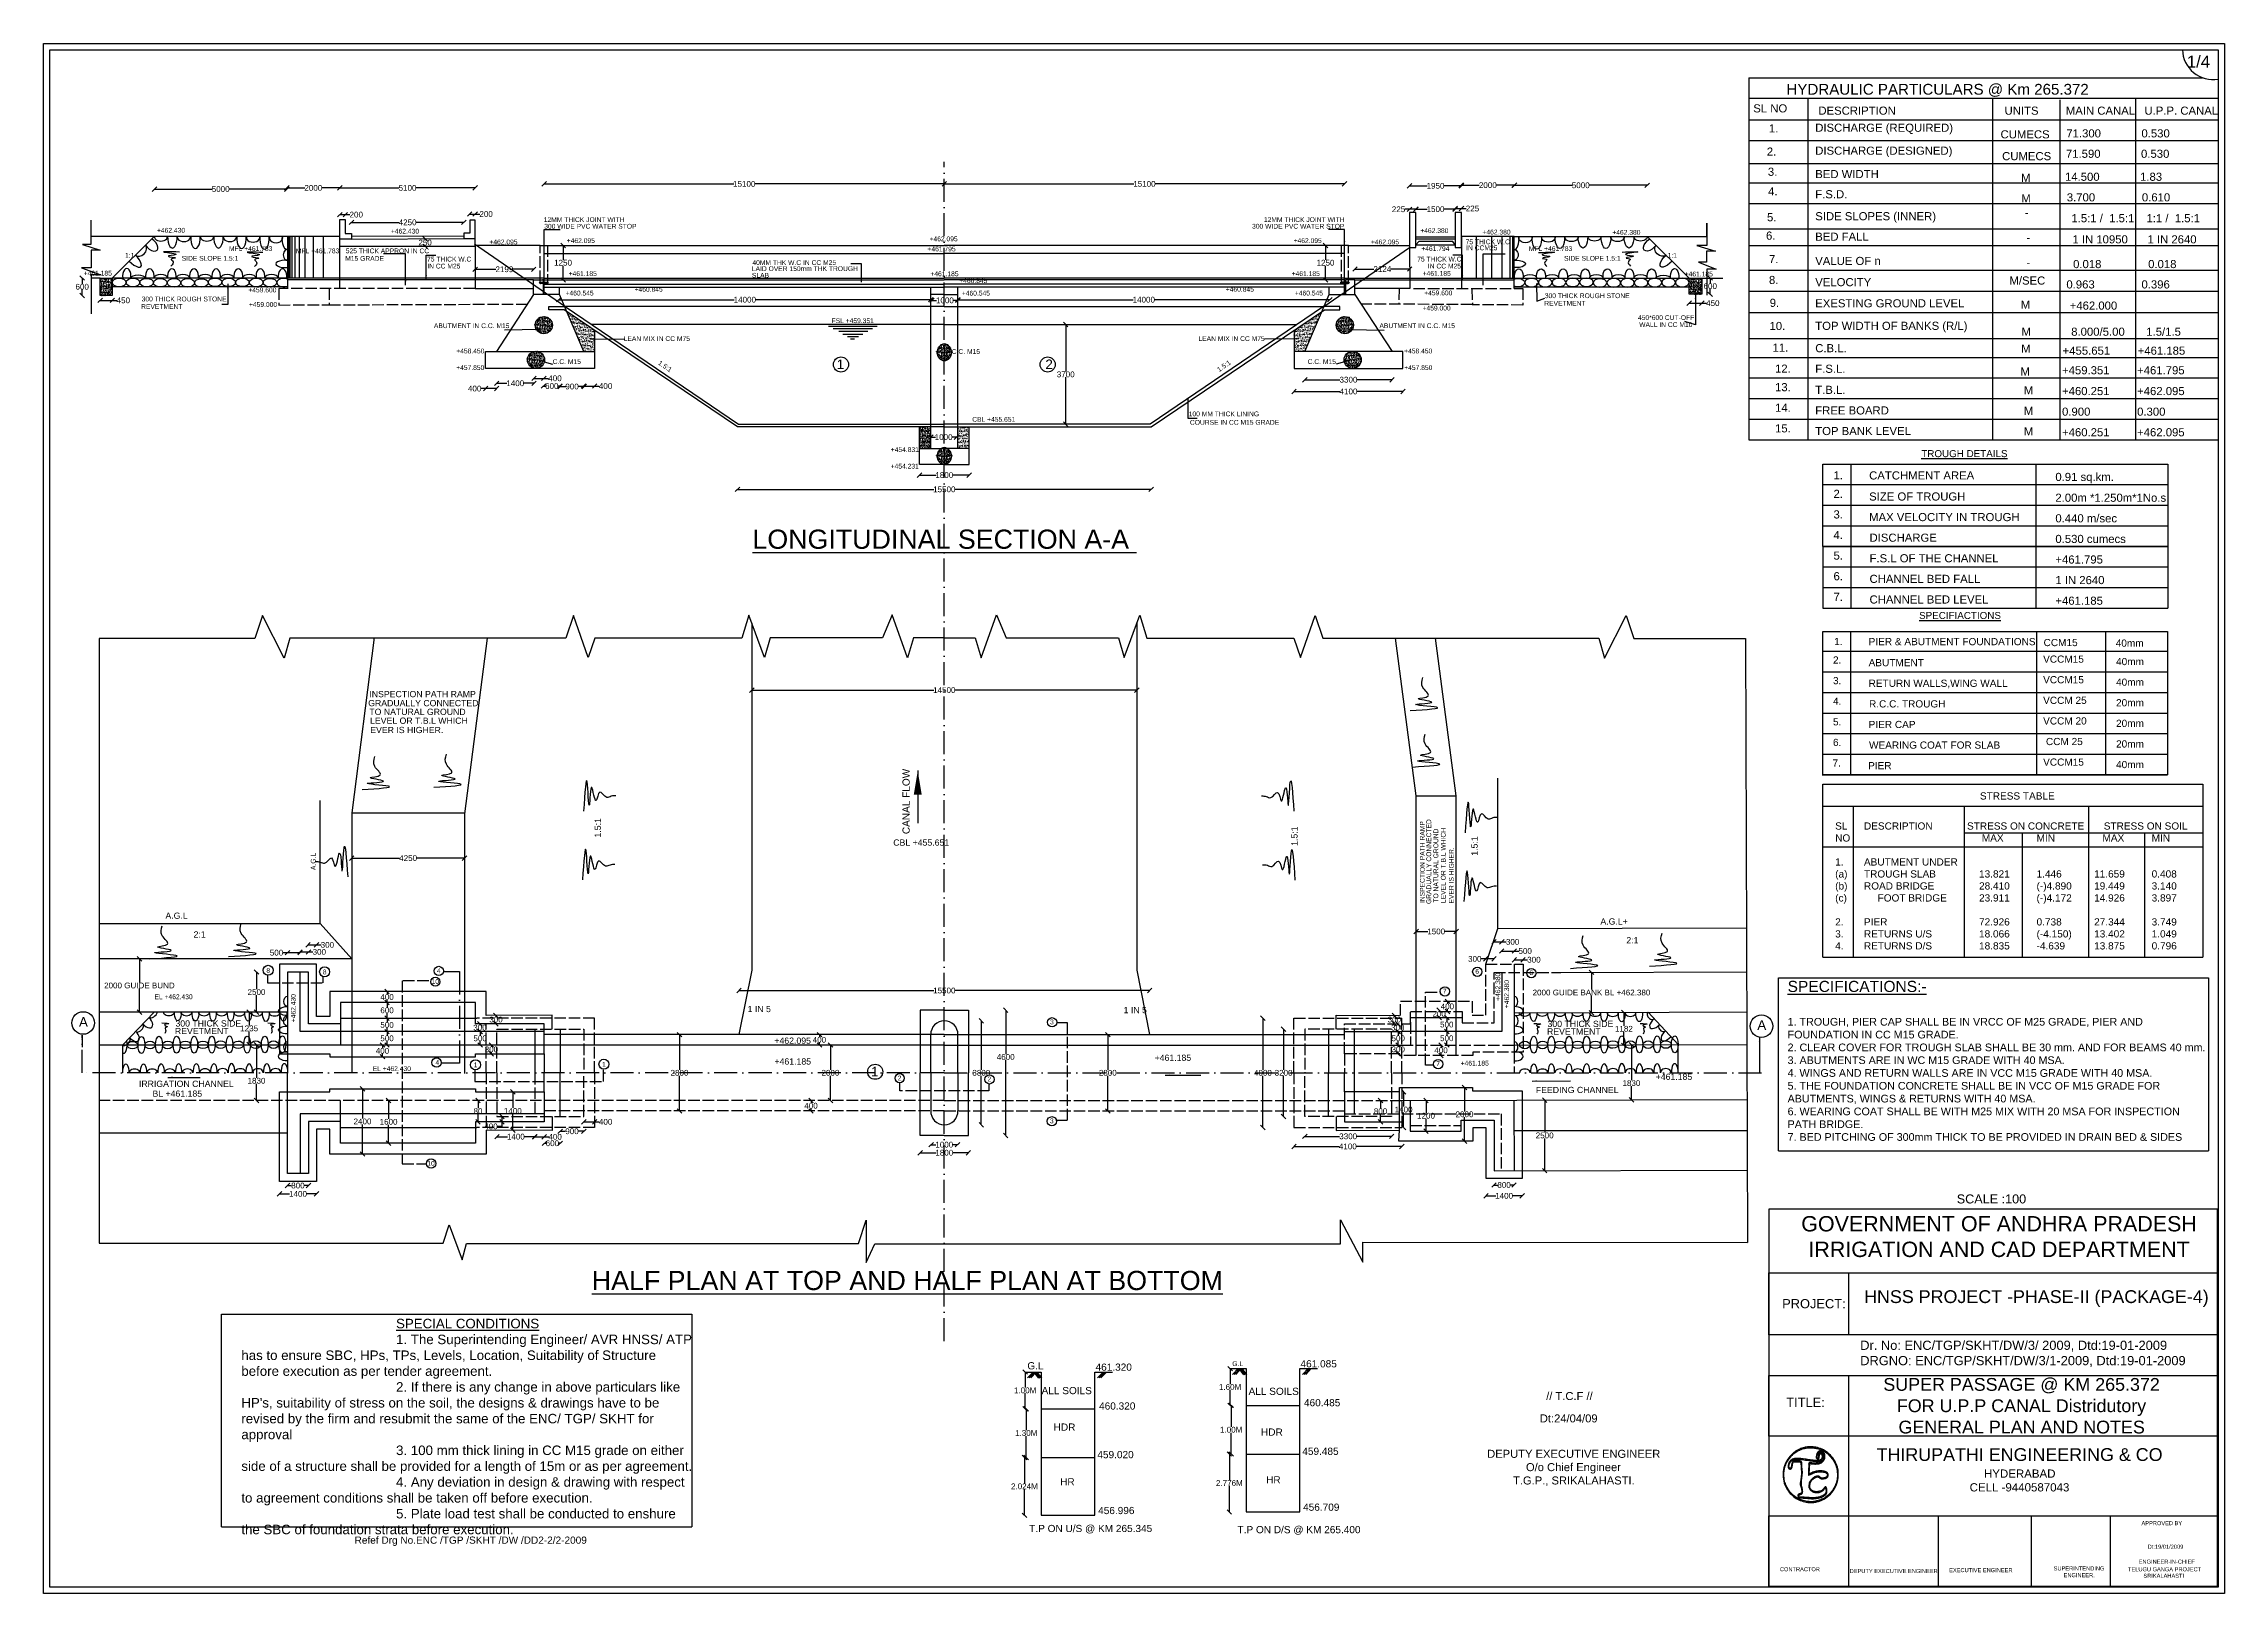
# Model space of a CAD drawing. Header units: millimetres. Extents: x 5124 to 6568637, y 2311 to 91879094.
# Drawn here: x 3419340 to 3464822, y 45928908 to 45961234 of the extents above; entities that cross this region are included whole.
import ezdxf

# ---------------------------------------------------------------- set-up
doc = ezdxf.new("R2010")
doc.units = ezdxf.units.MM
doc.header["$MEASUREMENT"] = 0
doc.linetypes.add('ACAD_ISO02W100', pattern=[15, 12, -3])
doc.linetypes.add('ACAD_ISO10W100', pattern=[18, 12, -3, 0, -3])
for name, color, linetype in [('DIMENSION', 7, 'Continuous'), ('DRAWING', 7, 'Continuous'), ('TEXT', 7, 'Continuous')]:
    doc.layers.add(name, color=color, linetype=linetype)
doc.styles.get("Standard").update_dxf_attribs({"font": 'arial.ttf', "height": 120})
doc.dimstyles.get("Standard").update_dxf_attribs({"dimtxt": 200, "dimasz": 110, "dimexe": 0.18, "dimexo": 0.0625, "dimgap": 0.09, "dimtad": 0, "dimtih": 1, "dimtoh": 1, "dimdec": 0, "dimzin": 0, "dimdsep": 46, "dimtxsty": 'Standard', "dimblk": 'OBLIQUE', "dimcen": 0.09, "dimse1": 1, "dimse2": 1, "dimadec": 0, "dimazin": 0, "dimtfac": 1, "dimtdec": 0, "dimtofl": 0, "dimtmove": 0, "dimatfit": 3, "dimfxl": 1, "dimtolj": 1, "dimtzin": 0, "dimarcsym": 0})
pattern_1 = [(45, (0, 0), (-0.08838834764832, 0.08838834764832), [])]
pattern_2 = [(50, (0, 0), (71.72601826, -6.2752135), [7.5, -82.5]), (355, (0, 0), (-13.87513336, 75.21921337), [6, -66]), (100.4514, (5.98, -0.52), (57.85093817, 68.94395421), [6.374019, -70.1142112]), (46.1842, (0, 20), (106.72410486, -16.55190143), [11.25, -123.75]), (96.6356, (8.89, 18.62), (93.46627055, 97.4117871), [9.5610288, -105.1713]), (351.1842, (0, 20), (93.46619451, 97.4118601), [9, -99]), (21, (10, 15), (59.69070521, -40.26188907), [7.5, -82.5]), (326, (10, 15), (24.33153319, 72.5150045), [6, -66]), (71.4514, (14.974, 11.645), (84.02226286, 32.25304967), [6.374019, -70.1142112]), (37.5, (0, 0), (1.215985532, 33.289385383), [0, -65.2, 0, -67, 0, -66.25]), (7.5, (0, 0), (26.306953744, 39.441171188), [0, -38.2, 0, -63.7, 0, -25.25]), (327.5, (-22.3, 0), (53.382243617, -2.255487173), [0, -25, 0, -78, 0, -103.5]), (317.5, (-32.3, 0), (58.318616934, 10.010498233), [0, -32.5, 0, -51.8, 0, -73.5])]
pattern_3 = [(130, (6876250, 0), (-71.72601826, -6.2752135), [7.5, -82.5]), (185, (6876250, 0), (13.87513336, 75.21921337), [6, -66]), (79.5486, (6876244.02, -0.52), (-57.85093817, 68.94395421), [6.374019, -70.1142112]), (133.8158, (6876250, 20), (-106.72410486, -16.55190143), [11.25, -123.75]), (83.3644, (6876241.11, 18.62), (-93.46627055, 97.4117871), [9.5610288, -105.1713]), (188.8158, (6876250, 20), (-93.46619451, 97.4118601), [9, -99]), (159, (6876240, 15), (-59.69070521, -40.26188907), [7.5, -82.5]), (214, (6876240, 15), (-24.33153319, 72.5150045), [6, -66]), (108.5486, (6876235.026, 11.645), (-84.02226286, 32.25304967), [6.374019, -70.1142112]), (142.5, (6876250, 0), (-1.215985532, 33.289385383), [0, -65.2, 0, -67, 0, -66.25]), (172.5, (6876250, 0), (-26.306953744, 39.441171188), [0, -38.2, 0, -63.7, 0, -25.25]), (212.5, (6876272.3, 0), (-53.382243617, -2.255487173), [0, -25, 0, -78, 0, -103.5]), (222.5, (6876282.3, 0), (-58.318616934, 10.010498233), [0, -32.5, 0, -51.8, 0, -73.5])]
pattern_4 = [(135, (6876250, 0), (0.08838834764832, 0.08838834764832), [])]

msp = doc.modelspace()

# ---------------------------------------------------------------- texts
at = {"layer": 'DRAWING'}
for s, height, p in [('INSPECTION PATH RAMP', 130, (3426134.2, 45947600.9)), ('GRADUALLY CONNECTED', 130, (3426109.8, 45947412.5)), ('TO NATURAL GROUND', 130, (3426134, 45947230.5)), ('LEVEL OR T.B.L WHICH', 130, (3426148.5, 45947046.1)), ('EVER IS HIGHER.', 130, (3426152.5, 45946851.8)), ('CBL +455.651', 130, (3437060.3, 45944504.1)), ('A.G.L', 130, (3421881, 45942978.9)), ('2:1', 130, (3422468.3, 45942588.1)), ('A.G.L+', 130, (3451808.8, 45942858.1)), ('2:1', 130, (3452349.5, 45942467.2)), ('8', 100, (3423986.3, 45941852.1)), ('8', 100, (3425163.3, 45941820.1)), ('4', 100, (3427541.8, 45941843.6)), ('6', 100, (3449199.1, 45941831.2)), ('6', 100, (3450326.6, 45941804.7)), ('EL +462.430', 100, (3421652.9, 45941301.5)), ('10', 100, (3427430.8, 45941620.1)), ('7', 100, (3448523.6, 45941421.7)), ('A', 200, (3420077.8, 45940728.1)), ('300 THICK SIDE', 130, (3422089.9, 45940730.8)), ('1 IN 5', 130, (3434023.3, 45941031.6)), ('3', 100, (3440330.6, 45940777.7)), ('1 IN 5', 130, (3441865, 45941010.2)), ('300 THICK SIDE', 130, (3450705, 45940721.5)), ('A', 200, (3455080.3, 45940661.1)), ('REVETMENT', 130, (3422078.8, 45940573.5)), ('  +462.095', 130, (3434480.4, 45940371.7)), ('REVETMENT', 130, (3450693.9, 45940564.2)), ('EL +462.430', 100, (3426204.9, 45939802.7)), ('4', 100, (3427512.8, 45939932.6)), ('1', 100, (3428310.3, 45939881.6)), ('1', 100, (3430988.8, 45939893.6)), (' +461.185', 130, (3434532.9, 45939938.2)), ('  +461.185', 130, (3442410.3, 45940015.1)), ('7', 100, (3448384.1, 45939905.2)), (' +461.185', 100, (3448855.4, 45939917.2)), ('IRRIGATION CHANNEL', 130, (3421328.4, 45939472.2)), ('2', 100, (3437154.8, 45939607.6)), ('2', 100, (3439025.6, 45939587.7)), ('FEEDING CHANNEL', 130, (3450461, 45939343.5)), (' +461.185', 130, (3452910.4, 45939618.2)), ('BL +461.185', 130, (3421610.9, 45939266.7)), ('3', 100, (3440327.1, 45938713.2)), ('10', 100, (3427342.3, 45937826.1))]:
    msp.add_text(s, height=height, dxfattribs=at).set_placement(p)
for s, height, p in [('CANAL FLOW', 150, (3437402.5, 45944745)), ('1.5:1', 130, (3430962.6, 45944674.3)), ('INSPECTION PATH RAMP', 100, (3448143.7, 45943307.6)), ('GRADUALLY CONNECTED', 100, (3448278.6, 45943286.8)), ('1.5:1', 130, (3445492.1, 45944499.8)), ('TO NATURAL GROUND', 100, (3448426.6, 45943316.5)), ('LEVEL OR T.B.L WHICH', 100, (3448581, 45943307)), ('EVER IS HIGHER.', 100, (3448749.8, 45943298)), ('1.5:1', 130, (3449247.6, 45944294.3)), ('A.G.L', 100, (3425013.1, 45943996.3)), (' +462.380', 100, (3449719.1, 45941228.3)), (' +462.430', 100, (3424597.8, 45940782.9)), (' +462.380', 100, (3449903.1, 45941075.8))]:
    msp.add_text(s, height=height, rotation=90, dxfattribs=at).set_placement(p)
at = {"layer": 'DRAWING', "char_height": 169.08, "attachment_point": 1}
for s, insert, width in [('CUMECS', (3460153.5, 45959426.1), 1049.458), ('M \\P', (3460586.3, 45958091.5), 169.662), ('M \\P', (3460589.6, 45955309.2), 169.662), ('M \\P', (3460568.5, 45954478.6), 169.662)]:
    msp.add_mtext(s, dxfattribs=dict(at, insert=insert, width=width))
at = {"layer": 'TEXT'}
for s, height, p in [('1/4', 250, (3464037.9, 45960733.3)), ('+462.430', 100, (3421705, 45957290.5)), ('+462.430', 100, (3426583.7, 45957272)), ('12MM THICK JOINT WITH ', 100, (3429771.5, 45957512.6)), ('300 WIDE PVC WATER STOP', 100, (3429781.4, 45957374.1)), ('+462.095', 100, (3437817.2, 45957111.1)), ('300 WIDE PVC WATER STOP', 100, (3444543.7, 45957374.1)), ('12MM THICK JOINT WITH ', 100, (3444790.5, 45957512.6)), ('+462.380', 100, (3448052.2, 45957283)), ('+462.380', 100, (3449348.7, 45957252.5)), ('+462.380', 100, (3452057.2, 45957247.6)), ('1:1', 100, (3421038.5, 45956768.5)), ('SIDE SLOPE 1.5:1', 100, (3422220.6, 45956705.6)), ('MFL +461.783', 100, (3423206.2, 45956908.5)), ('MFL +461.783', 100, (3424602.6, 45956860.1)), ('M15 GRADE', 100, (3425631.1, 45956703.3)), ('525 THICK APPRON IN CC', 100, (3425642.3, 45956860.6)), ('75 THICK W.C', 100, (3427337, 45956688.7)), ('+462.095', 100, (3428638.2, 45957046.5)), ('+462.095', 100, (3430251.2, 45957074.5)), ('+461.795', 100, (3437774.2, 45956900.5)), ('+462.095', 100, (3445410, 45957074.5)), ('+462.095', 100, (3447023, 45957046.5)), ('75 THICK W.C', 100, (3447988.3, 45956688.7)), ('+461.794', 100, (3448073.7, 45956908.5)), ('75 THICK W.C ', 100, (3448997.1, 45957048.6)), ('IN CCM25', 100, (3449008.1, 45956924.3)), ('MFL +461.783', 100, (3450316.5, 45956908.5)), ('SIDE SLOPE 1.5:1', 100, (3451049.9, 45956705.6)), ('1:1', 100, (3453209.2, 45956768.5)), ('+461.185', 100, (3420177.4, 45956395.7)), ('IN CC M25', 100, (3427341.9, 45956543.3)), ('+461.185', 100, (3430291.2, 45956386)), ('SLAB ', 100, (3434112.2, 45956351.4)), ('LAID OVER 150mm THK TROUGH', 100, (3434111.2, 45956489.9)), ('40MM THK W.C IN CC M25', 100, (3434122.5, 45956616.7)), ('+461.185', 100, (3437835.2, 45956382)), ('+460.845', 100, (3438437.2, 45956239)), ('+461.185', 100, (3445370, 45956386)), ('+461.185', 100, (3448101.7, 45956391)), ('IN CC M25', 100, (3448209.8, 45956543.3)), ('+461.185', 100, (3453566.7, 45956378.5)), ('300 THICK ROUGH STONE', 100, (3421385.1, 45955857.1)), (' +459.600', 100, (3423571, 45956045.2)), (' +459.000', 100, (3423584.5, 45955741.8)), ('+460.545', 100, (3430225.5, 45955979.9)), ('+460.845', 100, (3431665.7, 45956060)), ('+460.545', 100, (3438490.7, 45955978.5)), ('+460.845', 100, (3443995.5, 45956060)), ('+460.545', 100, (3445435.8, 45955979.9)), ('+459.600', 100, (3448133.7, 45955984)), ('REVETMENT', 100, (3450637.3, 45955767.7)), ('300 THICK ROUGH STONE', 100, (3450648.4, 45955925)), ('REVETMENT', 100, (3421373.9, 45955699.9)), ('ABUTMENT IN C.C. M15  ', 100, (3427479.9, 45955299.6)), ('FSL +459.351', 100, (3435774.3, 45955403.9)), ('ABUTMENT IN C.C. M15  ', 100, (3447200.2, 45955299.6)), ('+459.000', 100, (3448099.2, 45955667.5)), ('450*600 CUT-OFF ', 100, (3452591.9, 45955469.3)), ('WALL IN CC M10', 100, (3452617.2, 45955322.8)), ('LEAN MIX IN CC M75', 100, (3431438.5, 45955031)), ('LEAN MIX IN CC M75', 100, (3443425.1, 45955031)), ('+457.850', 100, (3427945.2, 45954426.5)), ('+458.450', 100, (3427947, 45954772.2)), ('C.C. M15  ', 100, (3429955.9, 45954550.6)), ('1', 200, (3435882.1, 45954444)), ('C.C. M15  ', 100, (3438280.3, 45954761.1)), ('2', 200, (3440233.4, 45954444)), ('C.C. M15  ', 100, (3445702.8, 45954550.6)), ('+458.450', 100, (3447715.4, 45954772.2)), ('+457.850', 100, (3447717.1, 45954426.5)), ('100 MM THICK LINING', 100, (3443222.6, 45953460.1)), ('CBL +455.651', 100, (3438707.4, 45953347.1)), ('COURSE IN CC M15 GRADE', 100, (3443246.8, 45953283.8)), ('+454.831', 100, (3437008.5, 45952715.7)), ('+454.231', 100, (3437006.7, 45952370)), ('%%ULONGITUDINAL SECTION A-A ', 400, (3434123.7, 45950696.8)), ('1', 200, (3436596.1, 45939691)), ('SCALE :100', 188.3, (3459239.9, 45937041.3)), ('%%UHALF PLAN AT TOP AND HALF PLAN AT BOTTOM', 400, (3430772.3, 45935234.8)), ('G.L', 150, (3439856.8, 45933580.1)), ('461.320', 150, (3441279.5, 45933551.9)), ('G.L', 100, (3444130.8, 45933649.7)), ('461.085', 150, (3445553.5, 45933621.6)), ('ALL SOILS', 150, (3440154, 45933062.9)), ('ALL SOILS', 150, (3444470.5, 45933047.6)), ('// T.C.F //', 166.736, (3450676.8, 45932940.7)), ('460.320', 150, (3441352.6, 45932741.3)), ('460.485', 150, (3445626.6, 45932810.9)), ('Dt:24/04/09', 166.736, (3450544.8, 45932474.1)), ('HDR', 150, (3440405.1, 45932301.4)), ('HDR', 150, (3444729.6, 45932197.6)), ('459.020', 150, (3441317.1, 45931727.3)), ('459.485', 150, (3445591.1, 45931796.9)), ('HR', 150, (3440540.3, 45931160.8)), ('HR', 150, (3444835.8, 45931201.9)), ('456.996', 150, (3441333.6, 45930561.3)), ('456.709', 150, (3445607.6, 45930630.9)), ('APPROVED BY', 84.716, (3463092.5, 45930330.4)), ('Refef Drg No.ENC /TGP /SKHT /DW /DD2-2/2-2009', 150, (3425826.3, 45929943.2)), ('T.P ON U/S @ KM 265.345', 150, (3439895.8, 45930186.6)), ('T.P ON D/S @ KM 265.400', 150, (3444240.2, 45930162.5)), ('Dt:19/01/2009', 84.716, (3463221.7, 45929839.3)), ('CONTRACTOR', 84.72, (3455550.9, 45929369.5)), ('TELUGU GANGA PROJECT', 84.716, (3462810.9, 45929368.3)), ('SRIKALAHASTI', 84.716, (3463132.3, 45929232.5))]:
    msp.add_text(s, height=height, dxfattribs=at).set_placement(p)
for rotation, p in [(325.07118, (3432146.5, 45954551.5)), (34.92882, (3443857.3, 45954379.6))]:
    msp.add_text('1.5:1', height=100, rotation=rotation, dxfattribs=at).set_placement(p)
at = {"layer": 'TEXT', "attachment_point": 1}
for s, insert, char_height, width in [('\\PHYDRAULIC PARTICULARS @ Km 265.372', (3455688.4, 45960769.9), 225.439, 9587.73), (' SL NO', (3454930.5, 45959967.8), 169.08, 1246.691), (' DESCRIPTION ', (3456288.5, 45959920), 169.08, 2881.579), ('UNITS', (3460237, 45959920), 169.08, 1122.152), ('MAIN CANAL   U.P.P. CANAL^I', (3461514.6, 45959920), 169.08, 4726.042), ('1.', (3455322.2, 45959550.2), 169.08, 249.601), ('DISCHARGE (REQUIRED)', (3456288.5, 45959564.2), 169.08, 4714.53), ('2.', (3455278.9, 45959066.1), 169.08, 249.601), ('DISCHARGE (DESIGNED)', (3456288.5, 45959085.5), 169.08, 4692.95), ('\\P71.590', (3461517.1, 45959303.1), 169.08, 1151.34), ('71.300 ', (3461525.2, 45959446.3), 169.08, 930.583), ('\\P0.530', (3463082.7, 45959303.1), 169.08, 1151.34), ('0.530', (3463090.9, 45959446.3), 169.08, 930.583), ('3.', (3455300, 45958645.9), 169.08, 249.601), ('BED WIDTH', (3456288.5, 45958597.4), 169.08, 2134.305), ('  \\PCUMECS \\P ', (3460185.5, 45959253.3), 169.08, 1054.794), ('4.', (3455306.2, 45958237.1), 169.08, 249.601), ('F.S.D.', (3456288.5, 45958176.9), 169.08, 1042.135), ('M ', (3460581.4, 45958519.3), 169.08, 198.828), ('14.500', (3461497.2, 45958541.4), 169.08, 615.829), ('3.700 ', (3461535.1, 45958111.8), 169.08, 773.206), ('1.83', (3463062.8, 45958541.4), 169.08, 615.829), ('0.610', (3463100.7, 45958111.8), 169.08, 773.206), ('5.', (3455283.6, 45957697.4), 169.08, 249.601), ('SIDE SLOPES (INNER)', (3456288.5, 45957718.3), 169.08, 17183.654), ('-', (3460657.9, 45957794), 169.1, 198.828), ('1.5:1 /  1.5:1', (3461630.9, 45957676.5), 169.08, 1700.624), ('1:1 /  1.5:1', (3463196.5, 45957676.5), 169.08, 1239.041), ('6.', (3455262.9, 45957313.7), 169.08, 249.601), ('BED FALL', (3456288.5, 45957291.7), 169.08, 1805.069), ('1 IN 10950', (3461652.2, 45957235.7), 169.08, 1182.746), ('1 IN 2640', (3463217.8, 45957235.7), 169.08, 1182.746), ('7.', (3455323.4, 45956823.5), 169.08, 249.601), ('VALUE OF n', (3456288.5, 45956785.2), 169.08, 2231.892), ('-', (3460694.2, 45957270.4), 169.1, 198.828), ('8.', (3455323.4, 45956388.5), 169.08, 249.601), ('VELOCITY', (3456288.5, 45956343.3), 169.08, 1929.583), ('M/SEC', (3460338.5, 45956376.4), 169.08, 627.991), ('-', (3460694.2, 45956754.8), 169.1, 198.828), ('0.963', (3461526.2, 45956295.8), 169.08, 773.897), (' 0.018 \\P', (3461600.2, 45956720.1), 169.08, 774.312), ('0.396', (3463091.9, 45956295.8), 169.08, 773.897), (' 0.018 \\P', (3463165.8, 45956720.1), 169.08, 774.312), ('9.', (3455339.6, 45955912.2), 169.08, 249.601), ('EXESTING GROUND LEVEL', (3456288.5, 45955901.3), 169.08, 4437.375), ('M ', (3460575, 45955872.7), 169.08, 198.828), ('+462.000', (3461595.3, 45955853.7), 169.08, 773.206), ('10.', (3455334.4, 45955428.8), 169.08, 249.601), ('TOP WIDTH OF BANKS (R/L)', (3456288.5, 45955432.4), 169.08, 5235.12), ('11.', (3455397.1, 45954976), 169.08, 249.601), ('C.B.L.', (3456288.5, 45954965.7), 169.08, 1033.35), ('M ', (3460583.8, 45954957), 169.08, 198.828), ('+455.651', (3461447.4, 45954913.9), 169.08, 1253.904), ('8.000/5.00 ', (3461627, 45955309.6), 169.08, 1402.576), ('+461.185', (3463013.1, 45954913.9), 169.08, 1253.904), ('1.5/1.5', (3463192.7, 45955309.6), 169.08, 1402.576), ('12.', (3455449.4, 45954538.8), 169.08, 249.601), ('F.S.L.', (3456288.5, 45954536.1), 169.08, 977.205), ('\\P+459.351', (3461435.6, 45954787.1), 169.08, 2406.588), ('\\P+461.795', (3463001.2, 45954787.1), 169.08, 2406.588), ('13.', (3455450.2, 45954152.6), 169.08, 249.601), ('T.B.L.', (3456288.5, 45954097.1), 169.08, 1000.121), ('M ', (3460639.3, 45954088.5), 169.08, 340.086), ('+460.251', (3461435.6, 45954071.2), 169.08, 3060.399), ('+462.095', (3463001.2, 45954071.2), 169.08, 3060.399), ('14.', (3455450.2, 45953723), 169.08, 249.601), ('FREE BOARD', (3456288.5, 45953667.5), 169.08, 2565.018), ('M ', (3460639.3, 45953658.9), 169.08, 340.086), ('0.900', (3461435.6, 45953641.6), 169.08, 1253.904), ('0.300', (3463001.2, 45953641.6), 169.08, 1253.904), ('15.', (3455450.2, 45953293.3), 169.08, 249.601), ('TOP BANK LEVEL', (3456288.5, 45953237.9), 169.08, 3308.131), ('M ', (3460639.3, 45953229.3), 169.08, 340.086), ('+460.251', (3461435.6, 45953212), 169.08, 1253.904), ('+462.095', (3463001.2, 45953212), 169.08, 1253.904), ('1.', (3456668.6, 45952314), 169.08, 249.601), ('CATCHMENT AREA', (3457412.8, 45952311.2), 169.08, 2719.603), ('\\P0.91 sq.km.', (3461296.6, 45952562.3), 169.08, 2406.588), ('2.', (3456669.4, 45951927.8), 169.08, 249.601), ('SIZE OF TROUGH', (3457412.8, 45951872.3), 169.08, 2023.054), ('2.00m *1.250m*1No.s', (3461296.6, 45951846.4), 169.08, 3060.399), ('3.', (3456669.4, 45951498.2), 169.08, 249.601), ('MAX VELOCITY IN TROUGH', (3457412.8, 45951442.7), 169.08, 3606.545), ('0.440 m/sec', (3461296.6, 45951416.8), 169.08, 2239.959), ('4.', (3456669.4, 45951068.5), 169.08, 249.601), ('DISCHARGE', (3457420.8, 45951013), 169.08, 3308.131), ('0.530 cumecs', (3461296.6, 45950987.1), 169.08, 2128.859), ('5.', (3456669.4, 45950638.9), 169.08, 249.601), ('F.S.L OF THE CHANNEL', (3457420.8, 45950583.4), 169.08, 3308.131), ('+461.795', (3461296.6, 45950557.5), 169.08, 2128.859), ('6.', (3456669.4, 45950209.2), 169.08, 249.601), ('CHANNEL BED FALL', (3457420.8, 45950153.8), 169.08, 3308.131), ('1 IN 2640', (3461296.6, 45950127.9), 169.08, 2128.859), ('7.', (3456669.4, 45949779.6), 169.08, 249.601), ('CHANNEL BED LEVEL', (3457420.8, 45949724.1), 169.08, 3308.131), ('+461.185', (3461296.6, 45949698.2), 169.08, 2128.859), ('{\\LSPECIFIACTIONS}', (3458454.3, 45949379.1), 146.667, 1789.482), ('1.', (3456682, 45948838), 150, 249.601), ('PIER & ABUTMENT FOUNDATIONS', (3457402.2, 45948835.2), 150, 4212.829), ('CCM15', (3461051, 45948816), 150, 899.659), ('40mm', (3462555.4, 45948804.6), 150, 899.659), ('2.', (3456658.8, 45948451.8), 150, 249.601), ('ABUTMENT', (3457402.2, 45948396.3), 150, 2023.054), ('VCCM15', (3461041.6, 45948470.3), 150, 899.659), ('40mm', (3462561.9, 45948419.5), 150, 899.659), ('3.', (3456658.8, 45948022.1), 150, 249.601), ('RETURN WALLS,WING WALL', (3457402.2, 45947966.7), 150, 3606.545), ('VCCM15', (3461041.6, 45948040.7), 150, 899.659), ('40mm', (3462561.9, 45947989.8), 150, 899.659), ('4.', (3456658.8, 45947592.5), 150, 249.601), ('R.C.C. TROUGH', (3457410.2, 45947537), 150, 3308.131), ('VCCM 25', (3461041.6, 45947611), 150, 899.659), ('VCCM 20', (3461041.6, 45947181.4), 150, 899.659), ('20mm', (3462561.9, 45947560.2), 150, 899.659), ('5.', (3456658.8, 45947162.9), 150, 249.601), ('6.', (3456658.8, 45946733.2), 150, 249.601), ('PIER CAP', (3457402.2, 45947107.4), 150, 3606.545), (' CCM 25', (3461041.6, 45946751.7), 150, 899.659), ('20mm', (3462561.9, 45947130.5), 150, 899.659), ('7.', (3456648.2, 45946303.6), 150, 249.601), ('WEARING COAT FOR SLAB', (3457410.2, 45946677.7), 150, 3308.131), ('\\pt300;VCCM15', (3461041.6, 45946322.1), 150, 899.659), ('40mm', (3462561.9, 45946271.2), 150, 899.659), ('20mm', (3462561.9, 45946700.9), 150, 899.659), ('PIER', (3457391.6, 45946248.1), 150, 3606.545), ('STRESS TABLE', (3459723.2, 45945616.4), 150, 1550.716), ('SL ^IDESCRIPTION^I      STRESS ON CONCRETE       STRESS ON SOIL^I\\PNO^I^I^I^I^I MAX^I^IMIN^I^I   MAX^IMIN^I\\P\\P1.^IABUTMENT UNDER\\P(a)^ITROUGH SLAB^I^I13.821^I1.446^I^I11.659^I0.408\\P(b)^IROAD BRIDGE^I^I28.410^I(-)4.890^I19.449^I3.140\\P(c)           FOOT BRIDGE^I^I23.911^I(-)4.172^I14.926^I3.897 \\P                                \\P2.^IPIER^I^I^I^I72.926^I0.738^I^I27.344^I3.749\\P3.^IRETURNS U/S^I^I18.066^I(-4.150)^I13.402^I1.049\\P4.^IRETURNS D/S^I^I18.835^I-4.639^I^I13.875^I0.796', (3456704.6, 45944989.6), 150, 8381.404), ('{\\H1.4486x;\\LSPECIFICATIONS:-\\P\\P}1. TROUGH, PIER CAP SHALL BE IN VRCC OF M25 GRADE, PIER AND FOUNDATION IN CC M15 GRADE. \\P2. CLEAR COVER FOR TROUGH SLAB SHALL BE 30 mm. AND FOR BEAMS 40 mm. \\P3. ABUTMENTS ARE IN WC M15 GRADE WITH 40 MSA. \\P4. WINGS AND RETURN WALLS ARE IN VCC M15 GRADE WITH 40 MSA. \\P5. THE FOUNDATION CONCRETE SHALL BE IN VCC OF M15 GRADE FOR ABUTMENTS, WINGS & RETURNS WITH 40 MSA. \\P6. WEARING COAT SHALL BE WITH M25 MIX WITH 20 MSA FOR INSPECTION PATH BRIDGE. \\P7. BED PITCHING OF 300mm THICK TO BE PROVIDED IN DRAIN BED & SIDES ', (3455712, 45941684.2), 160.174, 8796.395), ('PROJECT:', (3455599.1, 45935046.5), 191.73, 1788.899), ("\\pi3226.7;{\\LSPECIAL CONDITIONS  \\P\\pi0;}1. The Superintending Engineer/ AVR HNSS/ ATP has to ensure SBC, HPs, TPs, Levels, Location, Suitability of Structure before execution as per tender agreement. \\P2. If there is any change in above particulars like HP's, suitability of stress on the soil, the designs & drawings have to be revised by the firm and resubmit the same of the ENC/ TGP/ SKHT for approval \\P3. 100 mm thick lining in CC M15 grade on either side of a structure shall be provided for a length of 15m or as per agreement.\\P4. Any deviation in design & drawing with respect to agreement conditions shall be taken off before execution.\\P5. Plate load test shall be conducted to enshure the SBC of foundation strata before execution. \\P ", (3423464, 45934635), 198.2235, 9411.649), ('Dr. No: ENC/TGP/SKHT/DW/3/ 2009, Dtd:19-01-2009\\PDRGNO: ENC/TGP/SKHT/DW/3/1-2009, Dtd:19-01-2009', (3457227, 45934178.5), 191.729, 7483.798), ('\\pi1277.3;SUPER PASSAGE @ KM 265.372                  \\P\\pi1559.2;FOR U.P.P CANAL Distridutory                            \\P\\pi1592.9;GENERAL PLAN AND NOTES', (3456432, 45933400), 266.871, 8284.406), ('TITLE:', (3455683.9, 45932987.5), 191.73, 1039.673), ('\\pi1063.2;DEPUTY EXECUTIVE ENGINEER\\P\\pi1871.8;O/o Chief Engineer\\P\\pi1602.6;T.G.P., SRIKALAHASTI. ', (3448383.5, 45931902.3), 166.736, 5716.547), ('\\pi1172.1;THIRUPATHI ENGINEERING & CO\\P\\pi3412.2;{\\H0.64302x;HYDERABAD\\P\\pi3113.9;CELL -9440587043}', (3456395.2, 45931936.7), 266.871, 8284.406), ('\\pi223.16;SUPERINTENDING \\P\\pi430.44;ENGINEER.', (3461037.8, 45929470.7), 84.716, 1492.265), ('ENGINEER-IN-CHIEF  ', (3463034.7, 45929612), 84.716, 1492.265), ('DEPUTY EXECUTIVE ENGINEER  ', (3457006.5, 45929416.6), 84.716, 2379.31), ('  EXECUTIVE ENGINEER  ', (3459015.5, 45929434.9), 84.716, 2379.31)]:
    msp.add_mtext(s, dxfattribs=dict(at, insert=insert, char_height=char_height, width=width))
at = {"layer": 'TEXT', "insert": (3458500.5, 45952754.9), "char_height": 146.667, "width": 1789.482, "attachment_point": 1, "line_spacing_factor": 0.7}
msp.add_mtext('{\\LTROUGH DETAILS}', dxfattribs=at)
at = {"layer": 'TEXT', "color": 7, "width": 9132.992, "attachment_point": 5}
for s, insert, char_height in [('GOVERNMENT OF ANDHRA PRADESH\\PIRRIGATION AND CAD DEPARTMENT', (3460122.2, 45936348.6), 320.245), ('HNSS PROJECT -PHASE-II (PACKAGE-4)', (3460900.5, 45935057.3), 266.871)]:
    msp.add_mtext(s, dxfattribs=dict(at, insert=insert, char_height=char_height))

# ---------------------------------------------------------------- blocks, each defined once
blk = doc.blocks.new('_Oblique')
at = {"color": 0, "linetype": 'ByBlock', "lineweight": -2}
blk.add_line((-0.5, -0.5), (0.5, 0.5), dxfattribs=at)
blk = doc.blocks.new('*D42')
at = {"layer": 'Defpoints', "color": 0}
for p in [(3439811, 45933525), (3440145, 45933525), (3440145, 45932759)]:
    blk.add_point(p, dxfattribs=at)
at = {"layer": 'TEXT', "color": 0, "lineweight": -2}
for p, q in [((3439811, 45933525), (3439811, 45933204)), ((3439811, 45932759), (3439811, 45933081))]:
    blk.add_line(p, q, dxfattribs=at)
at = {"layer": 'TEXT', "color": 0, "lineweight": -2, "xscale": 95, "yscale": 95, "zscale": 95}
for p, rotation in [((3439811, 45933525), 90), ((3439811, 45932759), 270)]:
    blk.add_blockref('_Oblique', p, dxfattribs=dict(at, rotation=rotation))
at = {"layer": 'TEXT', "color": 0, "insert": (3439811, 45933142), "char_height": 120, "attachment_point": 5}
blk.add_mtext('\\A1;1.00M', dxfattribs=at)
blk = doc.blocks.new('*D43')
at = {"layer": 'Defpoints', "color": 0}
for p in [(3440145, 45932759), (3439834, 45931744), (3440145, 45931744)]:
    blk.add_point(p, dxfattribs=at)
at = {"layer": 'TEXT', "color": 0, "lineweight": -2}
for p, q in [((3439834, 45932759), (3439834, 45932313)), ((3439834, 45931744), (3439834, 45932190))]:
    blk.add_line(p, q, dxfattribs=at)
at = {"layer": 'TEXT', "color": 0, "lineweight": -2, "xscale": 95, "yscale": 95, "zscale": 95}
for p, rotation in [((3439834, 45932759), 90), ((3439834, 45931744), 270)]:
    blk.add_blockref('_Oblique', p, dxfattribs=dict(at, rotation=rotation))
at = {"layer": 'TEXT', "color": 0, "insert": (3439834, 45932252), "char_height": 120, "attachment_point": 5}
blk.add_mtext('\\A1;1.30M', dxfattribs=at)
blk = doc.blocks.new('*D44')
at = {"layer": 'Defpoints', "color": 0}
for p in [(3440145, 45931744), (3439796, 45930536), (3440145, 45930536)]:
    blk.add_point(p, dxfattribs=at)
at = {"layer": 'TEXT', "color": 0, "lineweight": -2}
for p, q in [((3439796, 45931744), (3439796, 45931202)), ((3439796, 45930536), (3439796, 45931079))]:
    blk.add_line(p, q, dxfattribs=at)
at = {"layer": 'TEXT', "color": 0, "lineweight": -2, "xscale": 95, "yscale": 95, "zscale": 95}
for p, rotation in [((3439796, 45931744), 90), ((3439796, 45930536), 270)]:
    blk.add_blockref('_Oblique', p, dxfattribs=dict(at, rotation=rotation))
at = {"layer": 'TEXT', "color": 0, "insert": (3439796, 45931140), "char_height": 120, "attachment_point": 5}
blk.add_mtext('\\A1;2.024M', dxfattribs=at)
blk = doc.blocks.new('*D45')
at = {"layer": 'Defpoints', "color": 0}
for p in [(3444085, 45933595), (3444419, 45933595), (3444419, 45932829)]:
    blk.add_point(p, dxfattribs=at)
at = {"layer": 'TEXT', "color": 0, "lineweight": -2}
for p, q in [((3444085, 45933595), (3444085, 45933273)), ((3444085, 45932829), (3444085, 45933151))]:
    blk.add_line(p, q, dxfattribs=at)
at = {"layer": 'TEXT', "color": 0, "lineweight": -2, "xscale": 95, "yscale": 95, "zscale": 95}
for p, rotation in [((3444085, 45933595), 90), ((3444085, 45932829), 270)]:
    blk.add_blockref('_Oblique', p, dxfattribs=dict(at, rotation=rotation))
at = {"layer": 'TEXT', "color": 0, "insert": (3444085, 45933212), "char_height": 120, "attachment_point": 5}
blk.add_mtext('\\A1;1.60M', dxfattribs=at)
blk = doc.blocks.new('*D46')
at = {"layer": 'Defpoints', "color": 0}
for p in [(3444419, 45932829), (3444108, 45931814), (3444419, 45931814)]:
    blk.add_point(p, dxfattribs=at)
at = {"layer": 'TEXT', "color": 0, "lineweight": -2}
for p, q in [((3444108, 45932829), (3444108, 45932383)), ((3444108, 45931814), (3444108, 45932260))]:
    blk.add_line(p, q, dxfattribs=at)
at = {"layer": 'TEXT', "color": 0, "lineweight": -2, "xscale": 95, "yscale": 95, "zscale": 95}
for p, rotation in [((3444108, 45932829), 90), ((3444108, 45931814), 270)]:
    blk.add_blockref('_Oblique', p, dxfattribs=dict(at, rotation=rotation))
at = {"layer": 'TEXT', "color": 0, "insert": (3444108, 45932321), "char_height": 120, "attachment_point": 5}
blk.add_mtext('\\A1;1.00M', dxfattribs=at)
blk = doc.blocks.new('*D47')
at = {"layer": 'Defpoints', "color": 0}
for p in [(3444419, 45931814), (3444070, 45930606), (3444419, 45930606)]:
    blk.add_point(p, dxfattribs=at)
at = {"layer": 'TEXT', "color": 0, "lineweight": -2}
for p, q in [((3444070, 45931814), (3444070, 45931271)), ((3444070, 45930606), (3444070, 45931148))]:
    blk.add_line(p, q, dxfattribs=at)
at = {"layer": 'TEXT', "color": 0, "lineweight": -2, "xscale": 95, "yscale": 95, "zscale": 95}
for p, rotation in [((3444070, 45931814), 90), ((3444070, 45930606), 270)]:
    blk.add_blockref('_Oblique', p, dxfattribs=dict(at, rotation=rotation))
at = {"layer": 'TEXT', "color": 0, "insert": (3444070, 45931210), "char_height": 120, "attachment_point": 5}
blk.add_mtext('\\A1;2.776M', dxfattribs=at)
blk = doc.blocks.new('*D50')
at = {"layer": 'Defpoints', "color": 0}
for p in [(3421654, 45958222), (3424412, 45958212), (3424412, 45958200)]:
    blk.add_point(p, dxfattribs=at)
at = {"layer": 'DIMENSION', "color": 0, "lineweight": -2}
for p, q in [((3421654, 45958200), (3422854, 45958200)), ((3424412, 45958200), (3423212, 45958200))]:
    blk.add_line(p, q, dxfattribs=at)
at = {"layer": 'DIMENSION', "color": 0, "lineweight": -2, "xscale": 95, "yscale": 95, "zscale": 95, "rotation": 180}
blk.add_blockref('_Oblique', (3421654, 45958200), dxfattribs=at)
at = {"layer": 'DIMENSION', "color": 0, "lineweight": -2, "xscale": 95, "yscale": 95, "zscale": 95}
blk.add_blockref('_Oblique', (3424412, 45958200), dxfattribs=at)
at = {"layer": 'DIMENSION', "color": 0, "insert": (3423033, 45958200), "char_height": 120, "attachment_point": 5}
blk.add_mtext('\\A1;5000', dxfattribs=at)
blk = doc.blocks.new('*D51')
at = {"layer": 'Defpoints', "color": 0}
for p in [(3424412, 45958199.5), (3425519, 45958224), (3425519, 45957563.5)]:
    blk.add_point(p, dxfattribs=at)
at = {"layer": 'DIMENSION', "color": 0, "lineweight": -2}
for p, q in [((3424412, 45958224), (3424785.41, 45958224)), ((3425519, 45958224), (3425145.59, 45958224))]:
    blk.add_line(p, q, dxfattribs=at)
at = {"layer": 'DIMENSION', "color": 0, "lineweight": -2, "xscale": 95, "yscale": 95, "zscale": 95, "rotation": 180}
blk.add_blockref('_Oblique', (3424412, 45958224), dxfattribs=at)
at = {"layer": 'DIMENSION', "color": 0, "lineweight": -2, "xscale": 95, "yscale": 95, "zscale": 95}
blk.add_blockref('_Oblique', (3425519, 45958224), dxfattribs=at)
at = {"layer": 'DIMENSION', "color": 0, "insert": (3424965.5, 45958224), "char_height": 120, "attachment_point": 5}
blk.add_mtext('\\A1;2000', dxfattribs=at)
blk = doc.blocks.new('*D52')
at = {"layer": 'Defpoints', "color": 0}
for p in [(3425632, 45957666), (3425519, 45957564), (3425632, 45957564)]:
    blk.add_point(p, dxfattribs=at)
at = {"layer": 'DIMENSION', "color": 0, "lineweight": -2}
for p, q in [((3425519, 45957666), (3425632, 45957666)), ((3425632, 45957666), (3425728, 45957666))]:
    blk.add_line(p, q, dxfattribs=at)
at = {"layer": 'DIMENSION', "color": 0, "lineweight": -2, "xscale": 95, "yscale": 95, "zscale": 95, "rotation": 180}
blk.add_blockref('_Oblique', (3425519, 45957666), dxfattribs=at)
at = {"layer": 'DIMENSION', "color": 0, "lineweight": -2, "xscale": 95, "yscale": 95, "zscale": 95}
blk.add_blockref('_Oblique', (3425632, 45957666), dxfattribs=at)
at = {"layer": 'DIMENSION', "color": 0, "insert": (3425861, 45957666), "char_height": 120, "attachment_point": 5}
blk.add_mtext('\\A1;200', dxfattribs=at)
blk = doc.blocks.new('*D53')
at = {"layer": 'Defpoints', "color": 0}
for p in [(3425519, 45958224), (3428340, 45958224), (3428340, 45957552)]:
    blk.add_point(p, dxfattribs=at)
at = {"layer": 'DIMENSION', "color": 0, "lineweight": -2}
for p, q in [((3425519, 45958224), (3426751, 45958224)), ((3428340, 45958224), (3427109, 45958224))]:
    blk.add_line(p, q, dxfattribs=at)
at = {"layer": 'DIMENSION', "color": 0, "lineweight": -2, "xscale": 95, "yscale": 95, "zscale": 95, "rotation": 180}
blk.add_blockref('_Oblique', (3425519, 45958224), dxfattribs=at)
at = {"layer": 'DIMENSION', "color": 0, "lineweight": -2, "xscale": 95, "yscale": 95, "zscale": 95}
blk.add_blockref('_Oblique', (3428340, 45958224), dxfattribs=at)
at = {"layer": 'DIMENSION', "color": 0, "insert": (3426930, 45958224), "char_height": 120, "attachment_point": 5}
blk.add_mtext('\\A1;5100', dxfattribs=at)
blk = doc.blocks.new('*D54')
at = {"layer": 'Defpoints', "color": 0}
for p in [(3425762, 45957276), (3428104, 45957505), (3428104, 45957280)]:
    blk.add_point(p, dxfattribs=at)
at = {"layer": 'DIMENSION', "color": 0, "lineweight": -2}
for p, q in [((3425762, 45957505), (3426751, 45957505)), ((3428104, 45957505), (3427114, 45957505))]:
    blk.add_line(p, q, dxfattribs=at)
at = {"layer": 'DIMENSION', "color": 0, "lineweight": -2, "xscale": 95, "yscale": 95, "zscale": 95, "rotation": 180}
blk.add_blockref('_Oblique', (3425762, 45957505), dxfattribs=at)
at = {"layer": 'DIMENSION', "color": 0, "lineweight": -2, "xscale": 95, "yscale": 95, "zscale": 95}
blk.add_blockref('_Oblique', (3428104, 45957505), dxfattribs=at)
at = {"layer": 'DIMENSION', "color": 0, "insert": (3426932, 45957505), "char_height": 120, "attachment_point": 5}
blk.add_mtext('\\A1;4250', dxfattribs=at)
blk = doc.blocks.new('*D55')
at = {"layer": 'Defpoints', "color": 0}
for p in [(3428340, 45957679), (3428227, 45957552), (3428340, 45957552)]:
    blk.add_point(p, dxfattribs=at)
at = {"layer": 'DIMENSION', "color": 0, "lineweight": -2}
for p, q in [((3428227, 45957679), (3428340, 45957679)), ((3428340, 45957679), (3428436, 45957679))]:
    blk.add_line(p, q, dxfattribs=at)
at = {"layer": 'DIMENSION', "color": 0, "lineweight": -2, "xscale": 95, "yscale": 95, "zscale": 95, "rotation": 180}
blk.add_blockref('_Oblique', (3428227, 45957679), dxfattribs=at)
at = {"layer": 'DIMENSION', "color": 0, "lineweight": -2, "xscale": 95, "yscale": 95, "zscale": 95}
blk.add_blockref('_Oblique', (3428340, 45957679), dxfattribs=at)
at = {"layer": 'DIMENSION', "color": 0, "insert": (3428569, 45957679), "char_height": 120, "attachment_point": 5}
blk.add_mtext('\\A1;200', dxfattribs=at)
blk = doc.blocks.new('*D56')
at = {"layer": 'Defpoints', "color": 0}
for p in [(3427297, 45957162), (3427297, 45957162), (3427298, 45957006)]:
    blk.add_point(p, dxfattribs=at)
at = {"layer": 'DIMENSION', "color": 0, "lineweight": -2}
for p, q in [((3427297, 45957162), (3427297, 45957145)), ((3427297, 45957006), (3427297, 45957023))]:
    blk.add_line(p, q, dxfattribs=at)
at = {"layer": 'DIMENSION', "color": 0, "lineweight": -2, "xscale": 95, "yscale": 95, "zscale": 95}
for p, rotation in [((3427297, 45957162), 90), ((3427297, 45957006), 270)]:
    blk.add_blockref('_Oblique', p, dxfattribs=dict(at, rotation=rotation))
at = {"layer": 'DIMENSION', "color": 0, "insert": (3427297, 45957084), "char_height": 120, "attachment_point": 5}
blk.add_mtext('\\A1;250', dxfattribs=at)
blk = doc.blocks.new('*D57')
at = {"layer": 'Defpoints', "color": 0}
for p in [(3428340, 45956526), (3428340, 45956304), (3429560, 45956304)]:
    blk.add_point(p, dxfattribs=at)
at = {"layer": 'DIMENSION', "color": 0, "lineweight": -2}
for p, q in [((3428340, 45956526), (3428770, 45956526)), ((3429560, 45956526), (3429131, 45956526))]:
    blk.add_line(p, q, dxfattribs=at)
at = {"layer": 'DIMENSION', "color": 0, "lineweight": -2, "xscale": 95, "yscale": 95, "zscale": 95, "rotation": 180}
blk.add_blockref('_Oblique', (3428340, 45956526), dxfattribs=at)
at = {"layer": 'DIMENSION', "color": 0, "lineweight": -2, "xscale": 95, "yscale": 95, "zscale": 95}
blk.add_blockref('_Oblique', (3429560, 45956526), dxfattribs=at)
at = {"layer": 'DIMENSION', "color": 0, "insert": (3428950, 45956526), "char_height": 120, "attachment_point": 5}
blk.add_mtext('\\A1;2199', dxfattribs=at)
blk = doc.blocks.new('*D58')
at = {"layer": 'Defpoints', "color": 0}
for p in [(3428560, 45954812), (3428788, 45954812), (3428560, 45954038)]:
    blk.add_point(p, dxfattribs=at)
at = {"layer": 'DIMENSION', "color": 0, "lineweight": -2}
for p, q in [((3428560, 45954038), (3428464, 45954038)), ((3428788, 45954038), (3428560, 45954038))]:
    blk.add_line(p, q, dxfattribs=at)
at = {"layer": 'DIMENSION', "color": 0, "lineweight": -2, "xscale": 95, "yscale": 95, "zscale": 95, "rotation": 180}
blk.add_blockref('_Oblique', (3428560, 45954038), dxfattribs=at)
at = {"layer": 'DIMENSION', "color": 0, "lineweight": -2, "xscale": 95, "yscale": 95, "zscale": 95}
blk.add_blockref('_Oblique', (3428788, 45954038), dxfattribs=at)
at = {"layer": 'DIMENSION', "color": 0, "insert": (3428330, 45954038), "char_height": 120, "attachment_point": 5}
blk.add_mtext('\\A1;400', dxfattribs=at)
blk = doc.blocks.new('*D59')
at = {"layer": 'Defpoints', "color": 0}
for p in [(3429567, 45954464), (3428788, 45954038), (3429567, 45954148)]:
    blk.add_point(p, dxfattribs=at)
at = {"layer": 'DIMENSION', "color": 0, "lineweight": -2}
for p, q in [((3428788, 45954148), (3429004, 45954148)), ((3429567, 45954148), (3429351, 45954148))]:
    blk.add_line(p, q, dxfattribs=at)
at = {"layer": 'DIMENSION', "color": 0, "lineweight": -2, "xscale": 95, "yscale": 95, "zscale": 95, "rotation": 180}
blk.add_blockref('_Oblique', (3428788, 45954148), dxfattribs=at)
at = {"layer": 'DIMENSION', "color": 0, "lineweight": -2, "xscale": 95, "yscale": 95, "zscale": 95}
blk.add_blockref('_Oblique', (3429567, 45954148), dxfattribs=at)
at = {"layer": 'DIMENSION', "color": 0, "insert": (3429177, 45954148), "char_height": 120, "attachment_point": 5}
blk.add_mtext('\\A1;1400', dxfattribs=at)
blk = doc.blocks.new('*D60')
at = {"layer": 'Defpoints', "color": 0}
for p in [(3429567, 45954148), (3429775, 45954252), (3429775, 45954148)]:
    blk.add_point(p, dxfattribs=at)
at = {"layer": 'DIMENSION', "color": 0, "lineweight": -2}
for p, q in [((3429567, 45954252), (3429775, 45954252)), ((3429775, 45954252), (3429870, 45954252))]:
    blk.add_line(p, q, dxfattribs=at)
at = {"layer": 'DIMENSION', "color": 0, "lineweight": -2, "xscale": 95, "yscale": 95, "zscale": 95, "rotation": 180}
blk.add_blockref('_Oblique', (3429567, 45954252), dxfattribs=at)
at = {"layer": 'DIMENSION', "color": 0, "lineweight": -2, "xscale": 95, "yscale": 95, "zscale": 95}
blk.add_blockref('_Oblique', (3429775, 45954252), dxfattribs=at)
at = {"layer": 'DIMENSION', "color": 0, "insert": (3430005, 45954252), "char_height": 120, "attachment_point": 5}
blk.add_mtext('\\A1;400', dxfattribs=at)
blk = doc.blocks.new('*D61')
at = {"layer": 'Defpoints', "color": 0}
for p in [(3429768, 45954084), (3430110, 45954091), (3430110, 45954091)]:
    blk.add_point(p, dxfattribs=at)
at = {"layer": 'DIMENSION', "color": 0, "lineweight": -2}
for p, q in [((3429768, 45954091), (3429806, 45954091)), ((3430110, 45954091), (3430072, 45954091))]:
    blk.add_line(p, q, dxfattribs=at)
at = {"layer": 'DIMENSION', "color": 0, "lineweight": -2, "xscale": 95, "yscale": 95, "zscale": 95, "rotation": 180}
blk.add_blockref('_Oblique', (3429768, 45954091), dxfattribs=at)
at = {"layer": 'DIMENSION', "color": 0, "lineweight": -2, "xscale": 95, "yscale": 95, "zscale": 95}
blk.add_blockref('_Oblique', (3430110, 45954091), dxfattribs=at)
at = {"layer": 'DIMENSION', "color": 0, "insert": (3429939, 45954091), "char_height": 120, "attachment_point": 5}
blk.add_mtext('\\A1;600', dxfattribs=at)
blk = doc.blocks.new('*D62')
at = {"layer": 'Defpoints', "color": 0}
for p in [(3430110, 45954091), (3430612, 45954088), (3430612, 45954081)]:
    blk.add_point(p, dxfattribs=at)
at = {"layer": 'DIMENSION', "color": 0, "lineweight": -2}
for p, q in [((3430110, 45954081), (3430229, 45954081)), ((3430612, 45954081), (3430494, 45954081))]:
    blk.add_line(p, q, dxfattribs=at)
at = {"layer": 'DIMENSION', "color": 0, "lineweight": -2, "xscale": 95, "yscale": 95, "zscale": 95, "rotation": 180}
blk.add_blockref('_Oblique', (3430110, 45954081), dxfattribs=at)
at = {"layer": 'DIMENSION', "color": 0, "lineweight": -2, "xscale": 95, "yscale": 95, "zscale": 95}
blk.add_blockref('_Oblique', (3430612, 45954081), dxfattribs=at)
at = {"layer": 'DIMENSION', "color": 0, "insert": (3430361, 45954081), "char_height": 120, "attachment_point": 5}
blk.add_mtext('\\A1;900', dxfattribs=at)
blk = doc.blocks.new('*D63')
at = {"layer": 'Defpoints', "color": 0}
for p in [(3430832, 45954460), (3430602, 45954071), (3430832, 45954091)]:
    blk.add_point(p, dxfattribs=at)
at = {"layer": 'DIMENSION', "color": 0, "lineweight": -2}
for p, q in [((3430602, 45954091), (3430832, 45954091)), ((3430832, 45954091), (3430926, 45954091))]:
    blk.add_line(p, q, dxfattribs=at)
at = {"layer": 'DIMENSION', "color": 0, "lineweight": -2, "xscale": 95, "yscale": 95, "zscale": 95, "rotation": 180}
blk.add_blockref('_Oblique', (3430602, 45954091), dxfattribs=at)
at = {"layer": 'DIMENSION', "color": 0, "lineweight": -2, "xscale": 95, "yscale": 95, "zscale": 95}
blk.add_blockref('_Oblique', (3430832, 45954091), dxfattribs=at)
at = {"layer": 'DIMENSION', "color": 0, "insert": (3431061, 45954091), "char_height": 120, "attachment_point": 5}
blk.add_mtext('\\A1;400', dxfattribs=at)
blk = doc.blocks.new('*D64')
at = {"layer": 'Defpoints', "color": 0}
for p in [(3430174, 45957023), (3430174, 45957023), (3430174, 45956304)]:
    blk.add_point(p, dxfattribs=at)
at = {"layer": 'DIMENSION', "color": 0, "lineweight": -2}
for p, q in [((3430174, 45957023), (3430174, 45956725)), ((3430174, 45956304), (3430174, 45956602))]:
    blk.add_line(p, q, dxfattribs=at)
at = {"layer": 'DIMENSION', "color": 0, "lineweight": -2, "xscale": 95, "yscale": 95, "zscale": 95}
for p, rotation in [((3430174, 45957023), 90), ((3430174, 45956304), 270)]:
    blk.add_blockref('_Oblique', p, dxfattribs=dict(at, rotation=rotation))
at = {"layer": 'DIMENSION', "color": 0, "insert": (3430174, 45956663), "char_height": 120, "attachment_point": 5}
blk.add_mtext('\\A1;1250', dxfattribs=at)
blk = doc.blocks.new('*D65')
at = {"layer": 'Defpoints', "color": 0}
for p in [(3438125, 45958307), (3429778, 45957023), (3438125, 45957023)]:
    blk.add_point(p, dxfattribs=at)
at = {"layer": 'DIMENSION', "color": 0, "lineweight": -2}
for p, q in [((3429778, 45958307), (3433732, 45958307)), ((3438125, 45958307), (3434172, 45958307))]:
    blk.add_line(p, q, dxfattribs=at)
at = {"layer": 'DIMENSION', "color": 0, "lineweight": -2, "xscale": 95, "yscale": 95, "zscale": 95, "rotation": 180}
blk.add_blockref('_Oblique', (3429778, 45958307), dxfattribs=at)
at = {"layer": 'DIMENSION', "color": 0, "lineweight": -2, "xscale": 95, "yscale": 95, "zscale": 95}
blk.add_blockref('_Oblique', (3438125, 45958307), dxfattribs=at)
at = {"layer": 'DIMENSION', "color": 0, "insert": (3433952, 45958307), "char_height": 120, "attachment_point": 5}
blk.add_mtext('\\A1;15100', dxfattribs=at)
blk = doc.blocks.new('*D66')
at = {"layer": 'Defpoints', "color": 0}
for p in [(3430086, 45955834), (3437843, 45955892), (3437843, 45955833)]:
    blk.add_point(p, dxfattribs=at)
at = {"layer": 'DIMENSION', "color": 0, "lineweight": -2}
for p, q in [((3430086, 45955892), (3433745, 45955892)), ((3437843, 45955892), (3434185, 45955892))]:
    blk.add_line(p, q, dxfattribs=at)
at = {"layer": 'DIMENSION', "color": 0, "lineweight": -2, "xscale": 95, "yscale": 95, "zscale": 95, "rotation": 180}
blk.add_blockref('_Oblique', (3430086, 45955892), dxfattribs=at)
at = {"layer": 'DIMENSION', "color": 0, "lineweight": -2, "xscale": 95, "yscale": 95, "zscale": 95}
blk.add_blockref('_Oblique', (3437843, 45955892), dxfattribs=at)
at = {"layer": 'DIMENSION', "color": 0, "insert": (3433965, 45955892), "char_height": 120, "attachment_point": 5}
blk.add_mtext('\\A1;14000', dxfattribs=at)
blk = doc.blocks.new('*D67')
at = {"layer": 'Defpoints', "color": 0}
for p in [(3437843, 45953005), (3438380, 45953026), (3438380, 45952997)]:
    blk.add_point(p, dxfattribs=at)
at = {"layer": 'DIMENSION', "color": 0, "lineweight": -2}
for p, q in [((3437843, 45953026), (3437938, 45953026)), ((3438380, 45953026), (3438285, 45953026))]:
    blk.add_line(p, q, dxfattribs=at)
at = {"layer": 'DIMENSION', "color": 0, "lineweight": -2, "xscale": 95, "yscale": 95, "zscale": 95, "rotation": 180}
blk.add_blockref('_Oblique', (3437843, 45953026), dxfattribs=at)
at = {"layer": 'DIMENSION', "color": 0, "lineweight": -2, "xscale": 95, "yscale": 95, "zscale": 95}
blk.add_blockref('_Oblique', (3438380, 45953026), dxfattribs=at)
at = {"layer": 'DIMENSION', "color": 0, "insert": (3438111, 45953026), "char_height": 120, "attachment_point": 5}
blk.add_mtext('\\A1;1000', dxfattribs=at)
blk = doc.blocks.new('*D68')
at = {"layer": 'Defpoints', "color": 0}
for p in [(3420332, 45956344), (3420145, 45955980), (3420522, 45955980)]:
    blk.add_point(p, dxfattribs=at)
at = {"layer": 'DIMENSION', "color": 0, "lineweight": -2}
for p, q in [((3420145, 45956344), (3420145, 45956223)), ((3420145, 45955980), (3420145, 45956101))]:
    blk.add_line(p, q, dxfattribs=at)
at = {"layer": 'DIMENSION', "color": 0, "lineweight": -2, "xscale": 95, "yscale": 95, "zscale": 95}
for p, rotation in [((3420145, 45956344), 90), ((3420145, 45955980), 270)]:
    blk.add_blockref('_Oblique', p, dxfattribs=dict(at, rotation=rotation))
at = {"layer": 'DIMENSION', "color": 0, "insert": (3420145, 45956162), "char_height": 120, "attachment_point": 5}
blk.add_mtext('\\A1;600', dxfattribs=at)
blk = doc.blocks.new('*D69')
at = {"layer": 'Defpoints', "color": 0}
for p in [(3420522, 45955980), (3420773, 45955980), (3420773, 45955878)]:
    blk.add_point(p, dxfattribs=at)
at = {"layer": 'DIMENSION', "color": 0, "lineweight": -2}
for p, q in [((3420522, 45955878), (3420773, 45955878)), ((3420773, 45955878), (3420868, 45955878))]:
    blk.add_line(p, q, dxfattribs=at)
at = {"layer": 'DIMENSION', "color": 0, "lineweight": -2, "xscale": 95, "yscale": 95, "zscale": 95, "rotation": 180}
blk.add_blockref('_Oblique', (3420522, 45955878), dxfattribs=at)
at = {"layer": 'DIMENSION', "color": 0, "lineweight": -2, "xscale": 95, "yscale": 95, "zscale": 95}
blk.add_blockref('_Oblique', (3420773, 45955878), dxfattribs=at)
at = {"layer": 'DIMENSION', "color": 0, "insert": (3421003, 45955878), "char_height": 120, "attachment_point": 5}
blk.add_mtext('\\A1;450', dxfattribs=at)
blk = doc.blocks.new('*D71')
at = {"layer": 'Defpoints', "color": 0}
for p in [(3446690, 45956304), (3447831, 45956532), (3447831, 45956309)]:
    blk.add_point(p, dxfattribs=at)
at = {"layer": 'DIMENSION', "color": 0, "lineweight": -2}
for p, q in [((3446690, 45956532), (3447080, 45956532)), ((3447831, 45956532), (3447440, 45956532))]:
    blk.add_line(p, q, dxfattribs=at)
at = {"layer": 'DIMENSION', "color": 0, "lineweight": -2, "xscale": 95, "yscale": 95, "zscale": 95, "rotation": 180}
blk.add_blockref('_Oblique', (3446690, 45956532), dxfattribs=at)
at = {"layer": 'DIMENSION', "color": 0, "lineweight": -2, "xscale": 95, "yscale": 95, "zscale": 95}
blk.add_blockref('_Oblique', (3447831, 45956532), dxfattribs=at)
at = {"layer": 'DIMENSION', "color": 0, "insert": (3447260, 45956532), "char_height": 120, "attachment_point": 5}
blk.add_mtext('\\A1;2124', dxfattribs=at)
blk = doc.blocks.new('*D72')
at = {"layer": 'Defpoints', "color": 0}
for p in [(3446075, 45957023), (3446075, 45957023), (3446075, 45956304)]:
    blk.add_point(p, dxfattribs=at)
at = {"layer": 'DIMENSION', "color": 0, "lineweight": -2}
for p, q in [((3446075, 45957023), (3446075, 45956725)), ((3446075, 45956304), (3446075, 45956602))]:
    blk.add_line(p, q, dxfattribs=at)
at = {"layer": 'DIMENSION', "color": 0, "lineweight": -2, "xscale": 95, "yscale": 95, "zscale": 95}
for p, rotation in [((3446075, 45957023), 90), ((3446075, 45956304), 270)]:
    blk.add_blockref('_Oblique', p, dxfattribs=dict(at, rotation=rotation))
at = {"layer": 'DIMENSION', "color": 0, "insert": (3446075, 45956663), "char_height": 120, "attachment_point": 5}
blk.add_mtext('\\A1;1250', dxfattribs=at)
blk = doc.blocks.new('*D73')
at = {"layer": 'Defpoints', "color": 0}
for p in [(3438125, 45958307), (3438125, 45957023), (3446472, 45957023)]:
    blk.add_point(p, dxfattribs=at)
at = {"layer": 'DIMENSION', "color": 0, "lineweight": -2}
for p, q in [((3438125, 45958307), (3442078, 45958307)), ((3446472, 45958307), (3442518, 45958307))]:
    blk.add_line(p, q, dxfattribs=at)
at = {"layer": 'DIMENSION', "color": 0, "lineweight": -2, "xscale": 95, "yscale": 95, "zscale": 95, "rotation": 180}
blk.add_blockref('_Oblique', (3438125, 45958307), dxfattribs=at)
at = {"layer": 'DIMENSION', "color": 0, "lineweight": -2, "xscale": 95, "yscale": 95, "zscale": 95}
blk.add_blockref('_Oblique', (3446472, 45958307), dxfattribs=at)
at = {"layer": 'DIMENSION', "color": 0, "insert": (3442298, 45958307), "char_height": 120, "attachment_point": 5}
blk.add_mtext('\\A1;15100', dxfattribs=at)
blk = doc.blocks.new('*D74')
at = {"layer": 'Defpoints', "color": 0}
for p in [(3438407, 45955892), (3438407, 45955829), (3446164, 45955834)]:
    blk.add_point(p, dxfattribs=at)
at = {"layer": 'DIMENSION', "color": 0, "lineweight": -2}
for p, q in [((3438407, 45955892), (3442065, 45955892)), ((3446164, 45955892), (3442505, 45955892))]:
    blk.add_line(p, q, dxfattribs=at)
at = {"layer": 'DIMENSION', "color": 0, "lineweight": -2, "xscale": 95, "yscale": 95, "zscale": 95, "rotation": 180}
blk.add_blockref('_Oblique', (3438407, 45955892), dxfattribs=at)
at = {"layer": 'DIMENSION', "color": 0, "lineweight": -2, "xscale": 95, "yscale": 95, "zscale": 95}
blk.add_blockref('_Oblique', (3446164, 45955892), dxfattribs=at)
at = {"layer": 'DIMENSION', "color": 0, "insert": (3442285, 45955892), "char_height": 120, "attachment_point": 5}
blk.add_mtext('\\A1;14000', dxfattribs=at)
blk = doc.blocks.new('*D70')
at = {"layer": 'Defpoints', "color": 0}
for p in [(3437868, 45955878), (3437868, 45955878), (3438407, 45955892)]:
    blk.add_point(p, dxfattribs=at)
at = {"layer": 'DIMENSION', "color": 0, "lineweight": -2}
for p, q in [((3437868, 45955878), (3437964, 45955878)), ((3438407, 45955878), (3438311, 45955878))]:
    blk.add_line(p, q, dxfattribs=at)
at = {"layer": 'DIMENSION', "color": 0, "lineweight": -2, "xscale": 95, "yscale": 95, "zscale": 95, "rotation": 180}
blk.add_blockref('_Oblique', (3437868, 45955878), dxfattribs=at)
at = {"layer": 'DIMENSION', "color": 0, "lineweight": -2, "xscale": 95, "yscale": 95, "zscale": 95}
blk.add_blockref('_Oblique', (3438407, 45955878), dxfattribs=at)
at = {"layer": 'DIMENSION', "color": 0, "insert": (3438137, 45955878), "char_height": 120, "attachment_point": 5}
blk.add_mtext('\\A1;1000', dxfattribs=at)
blk = doc.blocks.new('*D75')
at = {"layer": 'Defpoints', "color": 0}
for p in [(3440657, 45955374), (3440669, 45955374), (3440667, 45953294)]:
    blk.add_point(p, dxfattribs=at)
at = {"layer": 'DIMENSION', "color": 0, "lineweight": -2}
for p, q in [((3440657, 45955374), (3440657, 45954396)), ((3440657, 45953294), (3440657, 45954273))]:
    blk.add_line(p, q, dxfattribs=at)
at = {"layer": 'DIMENSION', "color": 0, "lineweight": -2, "xscale": 95, "yscale": 95, "zscale": 95}
for p, rotation in [((3440657, 45955374), 90), ((3440657, 45953294), 270)]:
    blk.add_blockref('_Oblique', p, dxfattribs=dict(at, rotation=rotation))
at = {"layer": 'DIMENSION', "color": 0, "insert": (3440657, 45954334), "char_height": 120, "attachment_point": 5}
blk.add_mtext('\\A1;3700', dxfattribs=at)
blk = doc.blocks.new('*D76')
at = {"layer": 'Defpoints', "color": 0}
for p in [(3445644.5, 45954812), (3447462.5, 45954812), (3447462.5, 45954223)]:
    blk.add_point(p, dxfattribs=at)
at = {"layer": 'DIMENSION', "color": 0, "lineweight": -2}
for p, q in [((3445644.5, 45954223), (3446374.47412, 45954223)), ((3447462.5, 45954223), (3446732.52588, 45954223))]:
    blk.add_line(p, q, dxfattribs=at)
at = {"layer": 'DIMENSION', "color": 0, "lineweight": -2, "xscale": 95, "yscale": 95, "zscale": 95, "rotation": 180}
blk.add_blockref('_Oblique', (3445644.5, 45954223), dxfattribs=at)
at = {"layer": 'DIMENSION', "color": 0, "lineweight": -2, "xscale": 95, "yscale": 95, "zscale": 95}
blk.add_blockref('_Oblique', (3447462.5, 45954223), dxfattribs=at)
at = {"layer": 'DIMENSION', "color": 0, "insert": (3446553.5, 45954223), "char_height": 120, "attachment_point": 5}
blk.add_mtext('\\A1;3300', dxfattribs=at)
blk = doc.blocks.new('*D77')
at = {"layer": 'Defpoints', "color": 0}
for p in [(3445418, 45954460), (3447690, 45954460), (3447690, 45953978)]:
    blk.add_point(p, dxfattribs=at)
at = {"layer": 'DIMENSION', "color": 0, "lineweight": -2}
for p, q in [((3445418, 45953978), (3446373, 45953978)), ((3447690, 45953978), (3446736, 45953978))]:
    blk.add_line(p, q, dxfattribs=at)
at = {"layer": 'DIMENSION', "color": 0, "lineweight": -2, "xscale": 95, "yscale": 95, "zscale": 95, "rotation": 180}
blk.add_blockref('_Oblique', (3445418, 45953978), dxfattribs=at)
at = {"layer": 'DIMENSION', "color": 0, "lineweight": -2, "xscale": 95, "yscale": 95, "zscale": 95}
blk.add_blockref('_Oblique', (3447690, 45953978), dxfattribs=at)
at = {"layer": 'DIMENSION', "color": 0, "insert": (3446554, 45953978), "char_height": 120, "attachment_point": 5}
blk.add_mtext('\\A1;4100', dxfattribs=at)
blk = doc.blocks.new('*D78')
at = {"layer": 'Defpoints', "color": 0}
for p in [(3447827, 45957778), (3447827, 45957710), (3447958, 45957710)]:
    blk.add_point(p, dxfattribs=at)
at = {"layer": 'DIMENSION', "color": 0, "lineweight": -2}
for p, q in [((3447827, 45957778), (3447732, 45957778)), ((3447958, 45957778), (3447827, 45957778))]:
    blk.add_line(p, q, dxfattribs=at)
at = {"layer": 'DIMENSION', "color": 0, "lineweight": -2, "xscale": 95, "yscale": 95, "zscale": 95, "rotation": 180}
blk.add_blockref('_Oblique', (3447827, 45957778), dxfattribs=at)
at = {"layer": 'DIMENSION', "color": 0, "lineweight": -2, "xscale": 95, "yscale": 95, "zscale": 95}
blk.add_blockref('_Oblique', (3447958, 45957778), dxfattribs=at)
at = {"layer": 'DIMENSION', "color": 0, "insert": (3447598, 45957778), "char_height": 120, "attachment_point": 5}
blk.add_mtext('\\A1;225', dxfattribs=at)
blk = doc.blocks.new('*D79')
at = {"layer": 'Defpoints', "color": 0}
for p in [(3447958, 45957710), (3448780, 45957780), (3448780, 45957710)]:
    blk.add_point(p, dxfattribs=at)
at = {"layer": 'DIMENSION', "color": 0, "lineweight": -2}
for p, q in [((3447958, 45957780), (3448196, 45957780)), ((3448780, 45957780), (3448543, 45957780))]:
    blk.add_line(p, q, dxfattribs=at)
at = {"layer": 'DIMENSION', "color": 0, "lineweight": -2, "xscale": 95, "yscale": 95, "zscale": 95, "rotation": 180}
blk.add_blockref('_Oblique', (3447958, 45957780), dxfattribs=at)
at = {"layer": 'DIMENSION', "color": 0, "lineweight": -2, "xscale": 95, "yscale": 95, "zscale": 95}
blk.add_blockref('_Oblique', (3448780, 45957780), dxfattribs=at)
at = {"layer": 'DIMENSION', "color": 0, "insert": (3448369, 45957780), "char_height": 120, "attachment_point": 5}
blk.add_mtext('\\A1;1500', dxfattribs=at)
blk = doc.blocks.new('*D80')
at = {"layer": 'Defpoints', "color": 0}
for p in [(3448780, 45957710), (3448911, 45957794), (3448911, 45957710)]:
    blk.add_point(p, dxfattribs=at)
at = {"layer": 'DIMENSION', "color": 0, "lineweight": -2}
for p, q in [((3448780, 45957794), (3448911, 45957794)), ((3448911, 45957794), (3449006, 45957794))]:
    blk.add_line(p, q, dxfattribs=at)
at = {"layer": 'DIMENSION', "color": 0, "lineweight": -2, "xscale": 95, "yscale": 95, "zscale": 95, "rotation": 180}
blk.add_blockref('_Oblique', (3448780, 45957794), dxfattribs=at)
at = {"layer": 'DIMENSION', "color": 0, "lineweight": -2, "xscale": 95, "yscale": 95, "zscale": 95}
blk.add_blockref('_Oblique', (3448911, 45957794), dxfattribs=at)
at = {"layer": 'DIMENSION', "color": 0, "insert": (3449140, 45957794), "char_height": 120, "attachment_point": 5}
blk.add_mtext('\\A1;225', dxfattribs=at)
blk = doc.blocks.new('*D81')
at = {"layer": 'Defpoints', "color": 0}
for p in [(3448911, 45958267), (3447827, 45957710), (3448911, 45957710)]:
    blk.add_point(p, dxfattribs=at)
at = {"layer": 'DIMENSION', "color": 0, "lineweight": -2}
for p, q in [((3447827, 45958267), (3448196, 45958267)), ((3448911, 45958267), (3448543, 45958267))]:
    blk.add_line(p, q, dxfattribs=at)
at = {"layer": 'DIMENSION', "color": 0, "lineweight": -2, "xscale": 95, "yscale": 95, "zscale": 95, "rotation": 180}
blk.add_blockref('_Oblique', (3447827, 45958267), dxfattribs=at)
at = {"layer": 'DIMENSION', "color": 0, "lineweight": -2, "xscale": 95, "yscale": 95, "zscale": 95}
blk.add_blockref('_Oblique', (3448911, 45958267), dxfattribs=at)
at = {"layer": 'DIMENSION', "color": 0, "insert": (3448369, 45958267), "char_height": 120, "attachment_point": 5}
blk.add_mtext('\\A1;1950', dxfattribs=at)
blk = doc.blocks.new('*D82')
at = {"layer": 'Defpoints', "color": 0}
for p in [(3448903.75, 45958259.75), (3450016.5, 45958280.5), (3450016.5, 45958280.5)]:
    blk.add_point(p, dxfattribs=at)
at = {"layer": 'DIMENSION', "color": 0, "lineweight": -2}
for p, q in [((3448903.75, 45958280.5), (3449280.035, 45958280.5)), ((3450016.5, 45958280.5), (3449640.215, 45958280.5))]:
    blk.add_line(p, q, dxfattribs=at)
at = {"layer": 'DIMENSION', "color": 0, "lineweight": -2, "xscale": 95, "yscale": 95, "zscale": 95, "rotation": 180}
blk.add_blockref('_Oblique', (3448903.75, 45958280.5), dxfattribs=at)
at = {"layer": 'DIMENSION', "color": 0, "lineweight": -2, "xscale": 95, "yscale": 95, "zscale": 95}
blk.add_blockref('_Oblique', (3450016.5, 45958280.5), dxfattribs=at)
at = {"layer": 'DIMENSION', "color": 0, "insert": (3449460.125, 45958280.5), "char_height": 120, "attachment_point": 5}
blk.add_mtext('\\A1;2000', dxfattribs=at)
blk = doc.blocks.new('*D83')
at = {"layer": 'Defpoints', "color": 0}
for p in [(3450011, 45958275), (3452785, 45958278), (3452785, 45957214)]:
    blk.add_point(p, dxfattribs=at)
at = {"layer": 'DIMENSION', "color": 0, "lineweight": -2}
for p, q in [((3450011, 45958278), (3451219, 45958278)), ((3452785, 45958278), (3451577, 45958278))]:
    blk.add_line(p, q, dxfattribs=at)
at = {"layer": 'DIMENSION', "color": 0, "lineweight": -2, "xscale": 95, "yscale": 95, "zscale": 95, "rotation": 180}
blk.add_blockref('_Oblique', (3450011, 45958278), dxfattribs=at)
at = {"layer": 'DIMENSION', "color": 0, "lineweight": -2, "xscale": 95, "yscale": 95, "zscale": 95}
blk.add_blockref('_Oblique', (3452785, 45958278), dxfattribs=at)
at = {"layer": 'DIMENSION', "color": 0, "insert": (3451398, 45958278), "char_height": 120, "attachment_point": 5}
blk.add_mtext('\\A1;5000', dxfattribs=at)
blk = doc.blocks.new('*D84')
at = {"layer": 'Defpoints', "color": 0}
for p in [(3453923, 45956344), (3454099, 45956344), (3453923, 45956004)]:
    blk.add_point(p, dxfattribs=at)
at = {"layer": 'DIMENSION', "color": 0, "lineweight": -2}
for p, q in [((3454099, 45956344), (3454099, 45956236)), ((3454099, 45956004), (3454099, 45956113))]:
    blk.add_line(p, q, dxfattribs=at)
at = {"layer": 'DIMENSION', "color": 0, "lineweight": -2, "xscale": 95, "yscale": 95, "zscale": 95}
for p, rotation in [((3454099, 45956344), 90), ((3454099, 45956004), 270)]:
    blk.add_blockref('_Oblique', p, dxfattribs=dict(at, rotation=rotation))
at = {"layer": 'DIMENSION', "color": 0, "insert": (3454099, 45956174), "char_height": 120, "attachment_point": 5}
blk.add_mtext('\\A1;600', dxfattribs=at)
blk = doc.blocks.new('*D85')
at = {"layer": 'Defpoints', "color": 0}
for p in [(3453658, 45956004), (3453923, 45956004), (3453923, 45955820)]:
    blk.add_point(p, dxfattribs=at)
at = {"layer": 'DIMENSION', "color": 0, "lineweight": -2}
for p, q in [((3453658, 45955820), (3453923, 45955820)), ((3453923, 45955820), (3454018, 45955820))]:
    blk.add_line(p, q, dxfattribs=at)
at = {"layer": 'DIMENSION', "color": 0, "lineweight": -2, "xscale": 95, "yscale": 95, "zscale": 95, "rotation": 180}
blk.add_blockref('_Oblique', (3453658, 45955820), dxfattribs=at)
at = {"layer": 'DIMENSION', "color": 0, "lineweight": -2, "xscale": 95, "yscale": 95, "zscale": 95}
blk.add_blockref('_Oblique', (3453923, 45955820), dxfattribs=at)
at = {"layer": 'DIMENSION', "color": 0, "insert": (3454153, 45955820), "char_height": 120, "attachment_point": 5}
blk.add_mtext('\\A1;450', dxfattribs=at)
blk = doc.blocks.new('*D87')
at = {"layer": 'Defpoints', "color": 0}
for p in [(3437607, 45952452), (3438643, 45952452), (3438643, 45952234)]:
    blk.add_point(p, dxfattribs=at)
at = {"layer": 'DIMENSION', "color": 0, "lineweight": -2}
for p, q in [((3437607, 45952234), (3437952, 45952234)), ((3438643, 45952234), (3438298, 45952234))]:
    blk.add_line(p, q, dxfattribs=at)
at = {"layer": 'DIMENSION', "color": 0, "lineweight": -2, "xscale": 95, "yscale": 95, "zscale": 95, "rotation": 180}
blk.add_blockref('_Oblique', (3437607, 45952234), dxfattribs=at)
at = {"layer": 'DIMENSION', "color": 0, "lineweight": -2, "xscale": 95, "yscale": 95, "zscale": 95}
blk.add_blockref('_Oblique', (3438643, 45952234), dxfattribs=at)
at = {"layer": 'DIMENSION', "color": 0, "insert": (3438125, 45952234), "char_height": 120, "attachment_point": 5}
blk.add_mtext('\\A1;1800', dxfattribs=at)
blk = doc.blocks.new('*D88')
at = {"layer": 'Defpoints', "color": 0}
for p in [(3433812, 45953238), (3442438, 45953238), (3442438, 45951936)]:
    blk.add_point(p, dxfattribs=at)
at = {"layer": 'DIMENSION', "color": 0, "lineweight": -2}
for p, q in [((3433812, 45951936), (3437905, 45951936)), ((3442438, 45951936), (3438345, 45951936))]:
    blk.add_line(p, q, dxfattribs=at)
at = {"layer": 'DIMENSION', "color": 0, "lineweight": -2, "xscale": 95, "yscale": 95, "zscale": 95, "rotation": 180}
blk.add_blockref('_Oblique', (3433812, 45951936), dxfattribs=at)
at = {"layer": 'DIMENSION', "color": 0, "lineweight": -2, "xscale": 95, "yscale": 95, "zscale": 95}
blk.add_blockref('_Oblique', (3442438, 45951936), dxfattribs=at)
at = {"layer": 'DIMENSION', "color": 0, "insert": (3438125, 45951936), "char_height": 120, "attachment_point": 5}
blk.add_mtext('\\A1;15500', dxfattribs=at)
blk = doc.blocks.new('*D90')
at = {"layer": 'Defpoints', "color": 0}
for p in [(3425766, 45944244), (3428119, 45944244), (3428119, 45944244)]:
    blk.add_point(p, dxfattribs=at)
at = {"layer": 'TEXT', "color": 0, "lineweight": -2}
for p, q in [((3425766, 45944244), (3426761, 45944244)), ((3428119, 45944244), (3427124, 45944244))]:
    blk.add_line(p, q, dxfattribs=at)
at = {"layer": 'TEXT', "color": 0, "lineweight": -2, "xscale": 95, "yscale": 95, "zscale": 95, "rotation": 180}
blk.add_blockref('_Oblique', (3425766, 45944244), dxfattribs=at)
at = {"layer": 'TEXT', "color": 0, "lineweight": -2, "xscale": 95, "yscale": 95, "zscale": 95}
blk.add_blockref('_Oblique', (3428119, 45944244), dxfattribs=at)
at = {"layer": 'TEXT', "color": 0, "insert": (3426943, 45944244), "char_height": 120, "attachment_point": 5}
blk.add_mtext('\\A1;4250', dxfattribs=at)
blk = doc.blocks.new('*D91')
at = {"layer": 'Defpoints', "color": 0}
for p in [(3424425, 45942272), (3424425, 45941868), (3424688, 45941868)]:
    blk.add_point(p, dxfattribs=at)
at = {"layer": 'TEXT', "color": 0, "lineweight": -2}
for p, q in [((3424425, 45942272), (3424330, 45942272)), ((3424688, 45942272), (3424425, 45942272))]:
    blk.add_line(p, q, dxfattribs=at)
at = {"layer": 'TEXT', "color": 0, "lineweight": -2, "xscale": 95, "yscale": 95, "zscale": 95, "rotation": 180}
blk.add_blockref('_Oblique', (3424425, 45942272), dxfattribs=at)
at = {"layer": 'TEXT', "color": 0, "lineweight": -2, "xscale": 95, "yscale": 95, "zscale": 95}
blk.add_blockref('_Oblique', (3424688, 45942272), dxfattribs=at)
at = {"layer": 'TEXT', "color": 0, "insert": (3424198, 45942272), "char_height": 120, "attachment_point": 5}
blk.add_mtext('\\A1;500', dxfattribs=at)
blk = doc.blocks.new('*D92')
at = {"layer": 'Defpoints', "color": 0}
for p in [(3424863, 45942287), (3424688.5, 45941867.5), (3424863, 45941867.5)]:
    blk.add_point(p, dxfattribs=at)
at = {"layer": 'TEXT', "color": 0, "lineweight": -2}
for p, q in [((3424688.5, 45942287), (3424863, 45942287)), ((3424863, 45942287), (3424958, 45942287))]:
    blk.add_line(p, q, dxfattribs=at)
at = {"layer": 'TEXT', "color": 0, "lineweight": -2, "xscale": 95, "yscale": 95, "zscale": 95, "rotation": 180}
blk.add_blockref('_Oblique', (3424688.5, 45942287), dxfattribs=at)
at = {"layer": 'TEXT', "color": 0, "lineweight": -2, "xscale": 95, "yscale": 95, "zscale": 95}
blk.add_blockref('_Oblique', (3424863, 45942287), dxfattribs=at)
at = {"layer": 'TEXT', "color": 0, "insert": (3425090.409236, 45942287), "char_height": 120, "attachment_point": 5}
blk.add_mtext('\\A1;300', dxfattribs=at)
blk = doc.blocks.new('*D93')
at = {"layer": 'Defpoints', "color": 0}
for p in [(3425031, 45942434), (3424854, 45941867.5), (3425031, 45941867.5)]:
    blk.add_point(p, dxfattribs=at)
at = {"layer": 'TEXT', "color": 0, "lineweight": -2}
for p, q in [((3424854, 45942434), (3425031, 45942434)), ((3425031, 45942434), (3425126, 45942434))]:
    blk.add_line(p, q, dxfattribs=at)
at = {"layer": 'TEXT', "color": 0, "lineweight": -2, "xscale": 95, "yscale": 95, "zscale": 95, "rotation": 180}
blk.add_blockref('_Oblique', (3424854, 45942434), dxfattribs=at)
at = {"layer": 'TEXT', "color": 0, "lineweight": -2, "xscale": 95, "yscale": 95, "zscale": 95}
blk.add_blockref('_Oblique', (3425031, 45942434), dxfattribs=at)
at = {"layer": 'TEXT', "color": 0, "insert": (3425258.409236, 45942434), "char_height": 120, "attachment_point": 5}
blk.add_mtext('\\A1;300', dxfattribs=at)
blk = doc.blocks.new('*D94')
at = {"layer": 'Defpoints', "color": 0}
for p in [(3424425, 45941868), (3423780, 45941030), (3424273, 45941030)]:
    blk.add_point(p, dxfattribs=at)
at = {"layer": 'TEXT', "color": 0, "lineweight": -2}
for p, q in [((3423780, 45941868), (3423780, 45941510)), ((3423780, 45941030), (3423780, 45941387))]:
    blk.add_line(p, q, dxfattribs=at)
at = {"layer": 'TEXT', "color": 0, "lineweight": -2, "xscale": 95, "yscale": 95, "zscale": 95}
for p, rotation in [((3423780, 45941868), 90), ((3423780, 45941030), 270)]:
    blk.add_blockref('_Oblique', p, dxfattribs=dict(at, rotation=rotation))
at = {"layer": 'TEXT', "color": 0, "insert": (3423780, 45941449), "char_height": 120, "attachment_point": 5}
blk.add_mtext('\\A1;2500', dxfattribs=at)
blk = doc.blocks.new('*D95')
at = {"layer": 'Defpoints', "color": 0}
for p in [(3423608, 45941029), (3423585, 45940356), (3423627, 45940356)]:
    blk.add_point(p, dxfattribs=at)
at = {"layer": 'TEXT', "color": 0, "lineweight": -2}
for p, q in [((3423627, 45941029), (3423627, 45940754)), ((3423627, 45940356), (3423627, 45940631))]:
    blk.add_line(p, q, dxfattribs=at)
at = {"layer": 'TEXT', "color": 0, "lineweight": -2, "xscale": 95, "yscale": 95, "zscale": 95}
for p, rotation in [((3423627, 45941029), 90), ((3423627, 45940356), 270)]:
    blk.add_blockref('_Oblique', p, dxfattribs=dict(at, rotation=rotation))
at = {"layer": 'TEXT', "color": 0, "insert": (3423627, 45940692), "char_height": 120, "attachment_point": 5}
blk.add_mtext('\\A1;1235', dxfattribs=at)
blk = doc.blocks.new('*D96')
at = {"layer": 'Defpoints', "color": 0}
for p in [(3423766, 45940352), (3423766, 45939188), (3423780, 45939188)]:
    blk.add_point(p, dxfattribs=at)
at = {"layer": 'TEXT', "color": 0, "lineweight": -2}
for p, q in [((3423780, 45940352), (3423780, 45939661)), ((3423780, 45939188), (3423780, 45939539))]:
    blk.add_line(p, q, dxfattribs=at)
at = {"layer": 'TEXT', "color": 0, "lineweight": -2, "xscale": 95, "yscale": 95, "zscale": 95}
for p, rotation in [((3423780, 45940352), 90), ((3423780, 45939188), 270)]:
    blk.add_blockref('_Oblique', p, dxfattribs=dict(at, rotation=rotation))
at = {"layer": 'TEXT', "color": 0, "insert": (3423780, 45939600), "char_height": 120, "attachment_point": 5}
blk.add_mtext('\\A1;1830', dxfattribs=at)
blk = doc.blocks.new('*D97')
at = {"layer": 'Defpoints', "color": 0}
for p in [(3420949, 45942144), (3420949, 45941029), (3421338, 45941029)]:
    blk.add_point(p, dxfattribs=at)
at = {"layer": 'TEXT', "color": 0, "lineweight": -2}
for p, q in [((3421338, 45942144), (3421338, 45941649)), ((3421338, 45941029), (3421338, 45941525))]:
    blk.add_line(p, q, dxfattribs=at)
at = {"layer": 'TEXT', "color": 0, "lineweight": -2, "xscale": 95, "yscale": 95, "zscale": 95}
for p, rotation in [((3421338, 45942144), 90), ((3421338, 45941029), 270)]:
    blk.add_blockref('_Oblique', p, dxfattribs=dict(at, rotation=rotation))
at = {"layer": 'TEXT', "color": 0, "insert": (3421338, 45941587), "char_height": 120, "attachment_point": 5}
blk.add_mtext('\\A1;2000 GUIDE BUND', dxfattribs=at)
blk = doc.blocks.new('*D98')
at = {"layer": 'Defpoints', "color": 0}
for p in [(3426503, 45941461), (3426503, 45941233), (3426503, 45941233)]:
    blk.add_point(p, dxfattribs=at)
at = {"layer": 'TEXT', "color": 0, "lineweight": -2}
for p, q in [((3426503, 45941461), (3426503, 45941408)), ((3426503, 45941233), (3426503, 45941286))]:
    blk.add_line(p, q, dxfattribs=at)
at = {"layer": 'TEXT', "color": 0, "lineweight": -2, "xscale": 95, "yscale": 95, "zscale": 95}
for p, rotation in [((3426503, 45941461), 90), ((3426503, 45941233), 270)]:
    blk.add_blockref('_Oblique', p, dxfattribs=dict(at, rotation=rotation))
at = {"layer": 'TEXT', "color": 0, "insert": (3426503, 45941347), "char_height": 120, "attachment_point": 5}
blk.add_mtext('\\A1;400', dxfattribs=at)
blk = doc.blocks.new('*D99')
at = {"layer": 'Defpoints', "color": 0}
for p in [(3426503, 45941233), (3426503, 45940905), (3426503, 45940905)]:
    blk.add_point(p, dxfattribs=at)
at = {"layer": 'TEXT', "color": 0, "lineweight": -2}
for p, q in [((3426503, 45941233), (3426503, 45941130)), ((3426503, 45940905), (3426503, 45941008))]:
    blk.add_line(p, q, dxfattribs=at)
at = {"layer": 'TEXT', "color": 0, "lineweight": -2, "xscale": 95, "yscale": 95, "zscale": 95}
for p, rotation in [((3426503, 45941233), 90), ((3426503, 45940905), 270)]:
    blk.add_blockref('_Oblique', p, dxfattribs=dict(at, rotation=rotation))
at = {"layer": 'TEXT', "color": 0, "insert": (3426503, 45941069), "char_height": 120, "attachment_point": 5}
blk.add_mtext('\\A1;600', dxfattribs=at)
blk = doc.blocks.new('*D100')
at = {"layer": 'Defpoints', "color": 0}
for p in [(3426503, 45940905), (3426503, 45940624), (3426503, 45940624)]:
    blk.add_point(p, dxfattribs=at)
at = {"layer": 'TEXT', "color": 0, "lineweight": -2}
for p, q in [((3426503, 45940905), (3426503, 45940826)), ((3426503, 45940624), (3426503, 45940703))]:
    blk.add_line(p, q, dxfattribs=at)
at = {"layer": 'TEXT', "color": 0, "lineweight": -2, "xscale": 95, "yscale": 95, "zscale": 95}
for p, rotation in [((3426503, 45940905), 90), ((3426503, 45940624), 270)]:
    blk.add_blockref('_Oblique', p, dxfattribs=dict(at, rotation=rotation))
at = {"layer": 'TEXT', "color": 0, "insert": (3426503, 45940765), "char_height": 120, "attachment_point": 5}
blk.add_mtext('\\A1;500', dxfattribs=at)
blk = doc.blocks.new('*D101')
at = {"layer": 'Defpoints', "color": 0}
for p in [(3426503, 45940624), (3426503, 45940346), (3426503, 45940346)]:
    blk.add_point(p, dxfattribs=at)
at = {"layer": 'TEXT', "color": 0, "lineweight": -2}
for p, q in [((3426503, 45940624), (3426503, 45940546)), ((3426503, 45940346), (3426503, 45940424))]:
    blk.add_line(p, q, dxfattribs=at)
at = {"layer": 'TEXT', "color": 0, "lineweight": -2, "xscale": 95, "yscale": 95, "zscale": 95}
for p, rotation in [((3426503, 45940624), 90), ((3426503, 45940346), 270)]:
    blk.add_blockref('_Oblique', p, dxfattribs=dict(at, rotation=rotation))
at = {"layer": 'TEXT', "color": 0, "insert": (3426503, 45940485), "char_height": 120, "attachment_point": 5}
blk.add_mtext('\\A1;500', dxfattribs=at)
blk = doc.blocks.new('*D102')
at = {"layer": 'Defpoints', "color": 0}
for p in [(3426368, 45940102), (3426402, 45940346), (3426407, 45940102)]:
    blk.add_point(p, dxfattribs=at)
at = {"layer": 'TEXT', "color": 0, "lineweight": -2}
for p, q in [((3426407, 45940346), (3426407, 45940285)), ((3426407, 45940102), (3426407, 45940163))]:
    blk.add_line(p, q, dxfattribs=at)
at = {"layer": 'TEXT', "color": 0, "lineweight": -2, "xscale": 95, "yscale": 95, "zscale": 95}
for p, rotation in [((3426407, 45940346), 90), ((3426407, 45940102), 270)]:
    blk.add_blockref('_Oblique', p, dxfattribs=dict(at, rotation=rotation))
at = {"layer": 'TEXT', "color": 0, "insert": (3426407, 45940224), "char_height": 120, "attachment_point": 5}
blk.add_mtext('\\A1;400', dxfattribs=at)
blk = doc.blocks.new('*D103')
at = {"layer": 'Defpoints', "color": 0}
for p in [(3426002, 45939430), (3425991, 45938072), (3426002, 45938072)]:
    blk.add_point(p, dxfattribs=at)
at = {"layer": 'TEXT', "color": 0, "lineweight": -2}
for p, q in [((3425991, 45939430), (3425991, 45938813)), ((3425991, 45938072), (3425991, 45938690))]:
    blk.add_line(p, q, dxfattribs=at)
at = {"layer": 'TEXT', "color": 0, "lineweight": -2, "xscale": 95, "yscale": 95, "zscale": 95}
for p, rotation in [((3425991, 45939430), 90), ((3425991, 45938072), 270)]:
    blk.add_blockref('_Oblique', p, dxfattribs=dict(at, rotation=rotation))
at = {"layer": 'TEXT', "color": 0, "insert": (3425991, 45938751), "char_height": 120, "attachment_point": 5}
blk.add_mtext('\\A1;2400', dxfattribs=at)
blk = doc.blocks.new('*D104')
at = {"layer": 'Defpoints', "color": 0}
for p in [(3426535, 45939188), (3426535, 45938300), (3426535, 45938300)]:
    blk.add_point(p, dxfattribs=at)
at = {"layer": 'TEXT', "color": 0, "lineweight": -2}
for p, q in [((3426535, 45939188), (3426535, 45938805)), ((3426535, 45938300), (3426535, 45938682))]:
    blk.add_line(p, q, dxfattribs=at)
at = {"layer": 'TEXT', "color": 0, "lineweight": -2, "xscale": 95, "yscale": 95, "zscale": 95}
for p, rotation in [((3426535, 45939188), 90), ((3426535, 45938300), 270)]:
    blk.add_blockref('_Oblique', p, dxfattribs=dict(at, rotation=rotation))
at = {"layer": 'TEXT', "color": 0, "insert": (3426535, 45938744), "char_height": 120, "attachment_point": 5}
blk.add_mtext('\\A1;1600', dxfattribs=at)
blk = doc.blocks.new('*D105')
at = {"layer": 'Defpoints', "color": 0}
for p in [(3424425, 45937665.5), (3424863, 45937665.5), (3424863, 45937414.5)]:
    blk.add_point(p, dxfattribs=at)
at = {"layer": 'TEXT', "color": 0, "lineweight": -2}
for p, q in [((3424425, 45937414.5), (3424511.468, 45937414.5)), ((3424863, 45937414.5), (3424776.532, 45937414.5))]:
    blk.add_line(p, q, dxfattribs=at)
at = {"layer": 'TEXT', "color": 0, "lineweight": -2, "xscale": 95, "yscale": 95, "zscale": 95, "rotation": 180}
blk.add_blockref('_Oblique', (3424425, 45937414.5), dxfattribs=at)
at = {"layer": 'TEXT', "color": 0, "lineweight": -2, "xscale": 95, "yscale": 95, "zscale": 95}
blk.add_blockref('_Oblique', (3424863, 45937414.5), dxfattribs=at)
at = {"layer": 'TEXT', "color": 0, "insert": (3424644, 45937414.5), "char_height": 120, "attachment_point": 5}
blk.add_mtext('\\A1;800', dxfattribs=at)
blk = doc.blocks.new('*D106')
at = {"layer": 'Defpoints', "color": 0}
for p in [(3424260, 45937500), (3425031, 45937500), (3425031, 45937240)]:
    blk.add_point(p, dxfattribs=at)
at = {"layer": 'TEXT', "color": 0, "lineweight": -2}
for p, q in [((3424260, 45937240), (3424472, 45937240)), ((3425031, 45937240), (3424819, 45937240))]:
    blk.add_line(p, q, dxfattribs=at)
at = {"layer": 'TEXT', "color": 0, "lineweight": -2, "xscale": 95, "yscale": 95, "zscale": 95, "rotation": 180}
blk.add_blockref('_Oblique', (3424260, 45937240), dxfattribs=at)
at = {"layer": 'TEXT', "color": 0, "lineweight": -2, "xscale": 95, "yscale": 95, "zscale": 95}
blk.add_blockref('_Oblique', (3425031, 45937240), dxfattribs=at)
at = {"layer": 'TEXT', "color": 0, "insert": (3424646, 45937240), "char_height": 120, "attachment_point": 5}
blk.add_mtext('\\A1;1400', dxfattribs=at)
blk = doc.blocks.new('*D107')
at = {"layer": 'Defpoints', "color": 0}
for p in [(3428700, 45940961), (3428774, 45940961), (3428701, 45940790)]:
    blk.add_point(p, dxfattribs=at)
at = {"layer": 'TEXT', "color": 0, "lineweight": -2}
for p, q in [((3428774, 45940961), (3428774, 45940937)), ((3428774, 45940790), (3428774, 45940814))]:
    blk.add_line(p, q, dxfattribs=at)
at = {"layer": 'TEXT', "color": 0, "lineweight": -2, "xscale": 95, "yscale": 95, "zscale": 95}
for p, rotation in [((3428774, 45940961), 90), ((3428774, 45940790), 270)]:
    blk.add_blockref('_Oblique', p, dxfattribs=dict(at, rotation=rotation))
at = {"layer": 'TEXT', "color": 0, "insert": (3428774, 45940876), "char_height": 120, "attachment_point": 5}
blk.add_mtext('\\A1;300', dxfattribs=at)
blk = doc.blocks.new('*D108')
at = {"layer": 'Defpoints', "color": 0}
for p in [(3428440, 45940790), (3428440, 45940624), (3428440, 45940624)]:
    blk.add_point(p, dxfattribs=at)
at = {"layer": 'TEXT', "color": 0, "lineweight": -2}
for p, q in [((3428440, 45940790), (3428440, 45940769)), ((3428440, 45940624), (3428440, 45940646))]:
    blk.add_line(p, q, dxfattribs=at)
at = {"layer": 'TEXT', "color": 0, "lineweight": -2, "xscale": 95, "yscale": 95, "zscale": 95}
for p, rotation in [((3428440, 45940790), 90), ((3428440, 45940624), 270)]:
    blk.add_blockref('_Oblique', p, dxfattribs=dict(at, rotation=rotation))
at = {"layer": 'TEXT', "color": 0, "insert": (3428440, 45940708), "char_height": 120, "attachment_point": 5}
blk.add_mtext('\\A1;300', dxfattribs=at)
blk = doc.blocks.new('*D109')
at = {"layer": 'Defpoints', "color": 0}
for p in [(3428631, 45940624), (3428444, 45940346), (3428631, 45940346)]:
    blk.add_point(p, dxfattribs=at)
at = {"layer": 'TEXT', "color": 0, "lineweight": -2}
for p, q in [((3428444, 45940624), (3428444, 45940546)), ((3428444, 45940346), (3428444, 45940424))]:
    blk.add_line(p, q, dxfattribs=at)
at = {"layer": 'TEXT', "color": 0, "lineweight": -2, "xscale": 95, "yscale": 95, "zscale": 95}
for p, rotation in [((3428444, 45940624), 90), ((3428444, 45940346), 270)]:
    blk.add_blockref('_Oblique', p, dxfattribs=dict(at, rotation=rotation))
at = {"layer": 'TEXT', "color": 0, "insert": (3428444, 45940485), "char_height": 120, "attachment_point": 5}
blk.add_mtext('\\A1;500', dxfattribs=at)
blk = doc.blocks.new('*D110')
at = {"layer": 'Defpoints', "color": 0}
for p in [(3428679, 45940346), (3428679, 45940162), (3428679, 45940162)]:
    blk.add_point(p, dxfattribs=at)
at = {"layer": 'TEXT', "color": 0, "lineweight": -2}
for p, q in [((3428679, 45940346), (3428679, 45940315)), ((3428679, 45940162), (3428679, 45940192))]:
    blk.add_line(p, q, dxfattribs=at)
at = {"layer": 'TEXT', "color": 0, "lineweight": -2, "xscale": 95, "yscale": 95, "zscale": 95}
for p, rotation in [((3428679, 45940346), 90), ((3428679, 45940162), 270)]:
    blk.add_blockref('_Oblique', p, dxfattribs=dict(at, rotation=rotation))
at = {"layer": 'TEXT', "color": 0, "insert": (3428679, 45940254), "char_height": 120, "attachment_point": 5}
blk.add_mtext('\\A1;300', dxfattribs=at)
blk = doc.blocks.new('*D111')
at = {"layer": 'Defpoints', "color": 0}
for p in [(3428400, 45939188), (3428400, 45939188), (3428400, 45938742)]:
    blk.add_point(p, dxfattribs=at)
at = {"layer": 'TEXT', "color": 0, "lineweight": -2}
for p, q in [((3428400, 45939188), (3428400, 45939026)), ((3428400, 45938742), (3428400, 45938904))]:
    blk.add_line(p, q, dxfattribs=at)
at = {"layer": 'TEXT', "color": 0, "lineweight": -2, "xscale": 95, "yscale": 95, "zscale": 95}
for p, rotation in [((3428400, 45939188), 90), ((3428400, 45938742), 270)]:
    blk.add_blockref('_Oblique', p, dxfattribs=dict(at, rotation=rotation))
at = {"layer": 'TEXT', "color": 0, "insert": (3428400, 45938965), "char_height": 120, "attachment_point": 5}
blk.add_mtext('\\A1;80', dxfattribs=at)
blk = doc.blocks.new('*D112')
at = {"layer": 'Defpoints', "color": 0}
for p in [(3428681, 45939371), (3428677, 45938572), (3429126, 45938572)]:
    blk.add_point(p, dxfattribs=at)
at = {"layer": 'TEXT', "color": 0, "lineweight": -2}
for p, q in [((3429126, 45939371), (3429126, 45939033)), ((3429126, 45938572), (3429126, 45938910))]:
    blk.add_line(p, q, dxfattribs=at)
at = {"layer": 'TEXT', "color": 0, "lineweight": -2, "xscale": 95, "yscale": 95, "zscale": 95}
for p, rotation in [((3429126, 45939371), 90), ((3429126, 45938572), 270)]:
    blk.add_blockref('_Oblique', p, dxfattribs=dict(at, rotation=rotation))
at = {"layer": 'TEXT', "color": 0, "insert": (3429126, 45938971), "char_height": 120, "attachment_point": 5}
blk.add_mtext('\\A1;1400', dxfattribs=at)
blk = doc.blocks.new('*D113')
at = {"layer": 'Defpoints', "color": 0}
for p in [(3428900, 45938856), (3428900, 45938742), (3428900, 45938742)]:
    blk.add_point(p, dxfattribs=at)
at = {"layer": 'TEXT', "color": 0, "lineweight": -2}
for p, q in [((3428900, 45938648), (3428805, 45938648)), ((3428900, 45938856), (3428900, 45938742)), ((3428900, 45938742), (3428900, 45938648))]:
    blk.add_line(p, q, dxfattribs=at)
at = {"layer": 'TEXT', "color": 0, "lineweight": -2, "xscale": 95, "yscale": 95, "zscale": 95}
for p, rotation in [((3428900, 45938856), 90), ((3428900, 45938742), 270)]:
    blk.add_blockref('_Oblique', p, dxfattribs=dict(at, rotation=rotation))
at = {"layer": 'TEXT', "color": 0, "insert": (3428670, 45938648), "char_height": 120, "attachment_point": 5}
blk.add_mtext('\\A1;400', dxfattribs=at)
blk = doc.blocks.new('*D114')
at = {"layer": 'Defpoints', "color": 0}
for p in [(3428797, 45938571), (3429582, 45938567), (3429582, 45938434)]:
    blk.add_point(p, dxfattribs=at)
at = {"layer": 'TEXT', "color": 0, "lineweight": -2}
for p, q in [((3428797, 45938434), (3429016, 45938434)), ((3429582, 45938434), (3429363, 45938434))]:
    blk.add_line(p, q, dxfattribs=at)
at = {"layer": 'TEXT', "color": 0, "lineweight": -2, "xscale": 95, "yscale": 95, "zscale": 95, "rotation": 180}
blk.add_blockref('_Oblique', (3428797, 45938434), dxfattribs=at)
at = {"layer": 'TEXT', "color": 0, "lineweight": -2, "xscale": 95, "yscale": 95, "zscale": 95}
blk.add_blockref('_Oblique', (3429582, 45938434), dxfattribs=at)
at = {"layer": 'TEXT', "color": 0, "insert": (3429189, 45938434), "char_height": 120, "attachment_point": 5}
blk.add_mtext('\\A1;1400', dxfattribs=at)
blk = doc.blocks.new('*D115')
at = {"layer": 'Defpoints', "color": 0}
for p in [(3429583, 45938856), (3429780, 45938856), (3429780, 45938430)]:
    blk.add_point(p, dxfattribs=at)
at = {"layer": 'TEXT', "color": 0, "lineweight": -2}
for p, q in [((3429583, 45938430), (3429780, 45938430)), ((3429780, 45938430), (3429874, 45938430))]:
    blk.add_line(p, q, dxfattribs=at)
at = {"layer": 'TEXT', "color": 0, "lineweight": -2, "xscale": 95, "yscale": 95, "zscale": 95, "rotation": 180}
blk.add_blockref('_Oblique', (3429583, 45938430), dxfattribs=at)
at = {"layer": 'TEXT', "color": 0, "lineweight": -2, "xscale": 95, "yscale": 95, "zscale": 95}
blk.add_blockref('_Oblique', (3429780, 45938430), dxfattribs=at)
at = {"layer": 'TEXT', "color": 0, "insert": (3430009, 45938430), "char_height": 120, "attachment_point": 5}
blk.add_mtext('\\A1;400', dxfattribs=at)
blk = doc.blocks.new('*D116')
at = {"layer": 'Defpoints', "color": 0}
for p in [(3429789, 45938566), (3430112, 45938861), (3430112, 45938296)]:
    blk.add_point(p, dxfattribs=at)
at = {"layer": 'TEXT', "color": 0, "lineweight": -2}
for p, q in [((3429789, 45938296), (3429818, 45938296)), ((3430112, 45938296), (3430084, 45938296))]:
    blk.add_line(p, q, dxfattribs=at)
at = {"layer": 'TEXT', "color": 0, "lineweight": -2, "xscale": 95, "yscale": 95, "zscale": 95, "rotation": 180}
blk.add_blockref('_Oblique', (3429789, 45938296), dxfattribs=at)
at = {"layer": 'TEXT', "color": 0, "lineweight": -2, "xscale": 95, "yscale": 95, "zscale": 95}
blk.add_blockref('_Oblique', (3430112, 45938296), dxfattribs=at)
at = {"layer": 'TEXT', "color": 0, "insert": (3429951, 45938296), "char_height": 120, "attachment_point": 5}
blk.add_mtext('\\A1;600', dxfattribs=at)
blk = doc.blocks.new('*D117')
at = {"layer": 'Defpoints', "color": 0}
for p in [(3430112, 45938861), (3430608, 45938856), (3430608, 45938546)]:
    blk.add_point(p, dxfattribs=at)
at = {"layer": 'TEXT', "color": 0, "lineweight": -2}
for p, q in [((3430112, 45938546), (3430228, 45938546)), ((3430608, 45938546), (3430493, 45938546))]:
    blk.add_line(p, q, dxfattribs=at)
at = {"layer": 'TEXT', "color": 0, "lineweight": -2, "xscale": 95, "yscale": 95, "zscale": 95, "rotation": 180}
blk.add_blockref('_Oblique', (3430112, 45938546), dxfattribs=at)
at = {"layer": 'TEXT', "color": 0, "lineweight": -2, "xscale": 95, "yscale": 95, "zscale": 95}
blk.add_blockref('_Oblique', (3430608, 45938546), dxfattribs=at)
at = {"layer": 'TEXT', "color": 0, "insert": (3430360, 45938546), "char_height": 120, "attachment_point": 5}
blk.add_mtext('\\A1;900', dxfattribs=at)
blk = doc.blocks.new('*D118')
at = {"layer": 'Defpoints', "color": 0}
for p in [(3430608, 45938856), (3430832, 45938856), (3430832, 45938744)]:
    blk.add_point(p, dxfattribs=at)
at = {"layer": 'TEXT', "color": 0, "lineweight": -2}
for p, q in [((3430608, 45938744), (3430832, 45938744)), ((3430832, 45938744), (3430928, 45938744))]:
    blk.add_line(p, q, dxfattribs=at)
at = {"layer": 'TEXT', "color": 0, "lineweight": -2, "xscale": 95, "yscale": 95, "zscale": 95, "rotation": 180}
blk.add_blockref('_Oblique', (3430608, 45938744), dxfattribs=at)
at = {"layer": 'TEXT', "color": 0, "lineweight": -2, "xscale": 95, "yscale": 95, "zscale": 95}
blk.add_blockref('_Oblique', (3430832, 45938744), dxfattribs=at)
at = {"layer": 'TEXT', "color": 0, "insert": (3431062, 45938744), "char_height": 120, "attachment_point": 5}
blk.add_mtext('\\A1;400', dxfattribs=at)
blk = doc.blocks.new('*D119')
at = {"layer": 'Defpoints', "color": 0}
for p in [(3432602, 45940562), (3432602, 45940562), (3432602, 45938970)]:
    blk.add_point(p, dxfattribs=at)
at = {"layer": 'TEXT', "color": 0, "lineweight": -2}
for p, q in [((3432602, 45940562), (3432602, 45939828)), ((3432602, 45938970), (3432602, 45939705))]:
    blk.add_line(p, q, dxfattribs=at)
at = {"layer": 'TEXT', "color": 0, "lineweight": -2, "xscale": 95, "yscale": 95, "zscale": 95}
for p, rotation in [((3432602, 45940562), 90), ((3432602, 45938970), 270)]:
    blk.add_blockref('_Oblique', p, dxfattribs=dict(at, rotation=rotation))
at = {"layer": 'TEXT', "color": 0, "insert": (3432602, 45939766), "char_height": 120, "attachment_point": 5}
blk.add_mtext('\\A1;2800', dxfattribs=at)
blk = doc.blocks.new('*D120')
at = {"layer": 'Defpoints', "color": 0}
for p in [(3435520, 45940562), (3435520, 45940346), (3435520, 45940346)]:
    blk.add_point(p, dxfattribs=at)
at = {"layer": 'TEXT', "color": 0, "lineweight": -2}
for p, q in [((3435520, 45940562), (3435520, 45940515)), ((3435520, 45940346), (3435520, 45940393))]:
    blk.add_line(p, q, dxfattribs=at)
at = {"layer": 'TEXT', "color": 0, "lineweight": -2, "xscale": 95, "yscale": 95, "zscale": 95}
for p, rotation in [((3435520, 45940562), 90), ((3435520, 45940346), 270)]:
    blk.add_blockref('_Oblique', p, dxfattribs=dict(at, rotation=rotation))
at = {"layer": 'TEXT', "color": 0, "insert": (3435520, 45940454), "char_height": 120, "attachment_point": 5}
blk.add_mtext('\\A1;400', dxfattribs=at)
blk = doc.blocks.new('*D121')
at = {"layer": 'Defpoints', "color": 0}
for p in [(3435642, 45940346), (3435642, 45939188), (3435750, 45939188)]:
    blk.add_point(p, dxfattribs=at)
at = {"layer": 'TEXT', "color": 0, "lineweight": -2}
for p, q in [((3435750, 45940346), (3435750, 45939828)), ((3435750, 45939188), (3435750, 45939705))]:
    blk.add_line(p, q, dxfattribs=at)
at = {"layer": 'TEXT', "color": 0, "lineweight": -2, "xscale": 95, "yscale": 95, "zscale": 95}
for p, rotation in [((3435750, 45940346), 90), ((3435750, 45939188), 270)]:
    blk.add_blockref('_Oblique', p, dxfattribs=dict(at, rotation=rotation))
at = {"layer": 'TEXT', "color": 0, "insert": (3435750, 45939766), "char_height": 120, "attachment_point": 5}
blk.add_mtext('\\A1;2000', dxfattribs=at)
blk = doc.blocks.new('*D122')
at = {"layer": 'Defpoints', "color": 0}
for p in [(3435345, 45939188), (3435345, 45938970), (3435345, 45938970)]:
    blk.add_point(p, dxfattribs=at)
at = {"layer": 'TEXT', "color": 0, "lineweight": -2}
for p, q in [((3435345, 45939188), (3435345, 45939140)), ((3435345, 45938970), (3435345, 45939018))]:
    blk.add_line(p, q, dxfattribs=at)
at = {"layer": 'TEXT', "color": 0, "lineweight": -2, "xscale": 95, "yscale": 95, "zscale": 95}
for p, rotation in [((3435345, 45939188), 90), ((3435345, 45938970), 270)]:
    blk.add_blockref('_Oblique', p, dxfattribs=dict(at, rotation=rotation))
at = {"layer": 'TEXT', "color": 0, "insert": (3435345, 45939079), "char_height": 120, "attachment_point": 5}
blk.add_mtext('\\A1;400', dxfattribs=at)
blk = doc.blocks.new('*D123')
at = {"layer": 'Defpoints', "color": 0}
for p in [(3442408, 45941482), (3433842, 45940562), (3442408, 45940562)]:
    blk.add_point(p, dxfattribs=at)
at = {"layer": 'TEXT', "color": 0, "lineweight": -2}
for p, q in [((3433842, 45941482), (3437905, 45941482)), ((3442408, 45941482), (3438345, 45941482))]:
    blk.add_line(p, q, dxfattribs=at)
at = {"layer": 'TEXT', "color": 0, "lineweight": -2, "xscale": 95, "yscale": 95, "zscale": 95, "rotation": 180}
blk.add_blockref('_Oblique', (3433842, 45941482), dxfattribs=at)
at = {"layer": 'TEXT', "color": 0, "lineweight": -2, "xscale": 95, "yscale": 95, "zscale": 95}
blk.add_blockref('_Oblique', (3442408, 45941482), dxfattribs=at)
at = {"layer": 'TEXT', "color": 0, "insert": (3438125, 45941482), "char_height": 120, "attachment_point": 5}
blk.add_mtext('\\A1;15500', dxfattribs=at)
blk = doc.blocks.new('*D124')
at = {"layer": 'Defpoints', "color": 0}
for p in [(3438120, 45940850), (3438120, 45938683), (3438897, 45938683)]:
    blk.add_point(p, dxfattribs=at)
at = {"layer": 'TEXT', "color": 0, "lineweight": -2}
for p, q in [((3438897, 45940850), (3438897, 45939828)), ((3438897, 45938683), (3438897, 45939705))]:
    blk.add_line(p, q, dxfattribs=at)
at = {"layer": 'TEXT', "color": 0, "lineweight": -2, "xscale": 95, "yscale": 95, "zscale": 95}
for p, rotation in [((3438897, 45940850), 90), ((3438897, 45938683), 270)]:
    blk.add_blockref('_Oblique', p, dxfattribs=dict(at, rotation=rotation))
at = {"layer": 'TEXT', "color": 0, "insert": (3438897, 45939766), "char_height": 120, "attachment_point": 5}
blk.add_mtext('\\A1;3800', dxfattribs=at)
blk = doc.blocks.new('*D125')
at = {"layer": 'Defpoints', "color": 0}
for p in [(3438627, 45941072), (3438627, 45938460), (3439405, 45938460)]:
    blk.add_point(p, dxfattribs=at)
at = {"layer": 'TEXT', "color": 0, "lineweight": -2}
for p, q in [((3439405, 45941072), (3439405, 45940157)), ((3439405, 45938460), (3439405, 45940035))]:
    blk.add_line(p, q, dxfattribs=at)
at = {"layer": 'TEXT', "color": 0, "lineweight": -2, "xscale": 95, "yscale": 95, "zscale": 95}
for p, rotation in [((3439405, 45941072), 90), ((3439405, 45938460), 270)]:
    blk.add_blockref('_Oblique', p, dxfattribs=dict(at, rotation=rotation))
at = {"layer": 'TEXT', "color": 0, "insert": (3439405, 45940096), "char_height": 120, "attachment_point": 5}
blk.add_mtext('\\A1;4600', dxfattribs=at)
blk = doc.blocks.new('*D126')
at = {"layer": 'Defpoints', "color": 0}
for p in [(3441567, 45940562), (3441534, 45938970), (3441567, 45938970)]:
    blk.add_point(p, dxfattribs=at)
at = {"layer": 'TEXT', "color": 0, "lineweight": -2}
for p, q in [((3441534, 45940562), (3441534, 45939828)), ((3441534, 45938970), (3441534, 45939705))]:
    blk.add_line(p, q, dxfattribs=at)
at = {"layer": 'TEXT', "color": 0, "lineweight": -2, "xscale": 95, "yscale": 95, "zscale": 95}
for p, rotation in [((3441534, 45940562), 90), ((3441534, 45938970), 270)]:
    blk.add_blockref('_Oblique', p, dxfattribs=dict(at, rotation=rotation))
at = {"layer": 'TEXT', "color": 0, "insert": (3441534, 45939766), "char_height": 120, "attachment_point": 5}
blk.add_mtext('\\A1;2800', dxfattribs=at)
blk = doc.blocks.new('*D127')
at = {"layer": 'Defpoints', "color": 0}
for p in [(3437849, 45938899), (3438400, 45938895), (3438400, 45938267)]:
    blk.add_point(p, dxfattribs=at)
at = {"layer": 'TEXT', "color": 0, "lineweight": -2}
for p, q in [((3437849, 45938267), (3437951, 45938267)), ((3438400, 45938267), (3438298, 45938267))]:
    blk.add_line(p, q, dxfattribs=at)
at = {"layer": 'TEXT', "color": 0, "lineweight": -2, "xscale": 95, "yscale": 95, "zscale": 95, "rotation": 180}
blk.add_blockref('_Oblique', (3437849, 45938267), dxfattribs=at)
at = {"layer": 'TEXT', "color": 0, "lineweight": -2, "xscale": 95, "yscale": 95, "zscale": 95}
blk.add_blockref('_Oblique', (3438400, 45938267), dxfattribs=at)
at = {"layer": 'TEXT', "color": 0, "insert": (3438124, 45938267), "char_height": 120, "attachment_point": 5}
blk.add_mtext('\\A1;1000', dxfattribs=at)
blk = doc.blocks.new('*D128')
at = {"layer": 'Defpoints', "color": 0}
for p in [(3437623, 45938460), (3438627, 45938460), (3438627, 45938099)]:
    blk.add_point(p, dxfattribs=at)
at = {"layer": 'TEXT', "color": 0, "lineweight": -2}
for p, q in [((3437623, 45938099), (3437952, 45938099)), ((3438627, 45938099), (3438298, 45938099))]:
    blk.add_line(p, q, dxfattribs=at)
at = {"layer": 'TEXT', "color": 0, "lineweight": -2, "xscale": 95, "yscale": 95, "zscale": 95, "rotation": 180}
blk.add_blockref('_Oblique', (3437623, 45938099), dxfattribs=at)
at = {"layer": 'TEXT', "color": 0, "lineweight": -2, "xscale": 95, "yscale": 95, "zscale": 95}
blk.add_blockref('_Oblique', (3438627, 45938099), dxfattribs=at)
at = {"layer": 'TEXT', "color": 0, "insert": (3438125, 45938099), "char_height": 120, "attachment_point": 5}
blk.add_mtext('\\A1;1800', dxfattribs=at)
blk = doc.blocks.new('*D129')
at = {"layer": 'Defpoints', "color": 0}
for p in [(3445418, 45940906), (3444770, 45938626), (3445418, 45938626)]:
    blk.add_point(p, dxfattribs=at)
at = {"layer": 'TEXT', "color": 0, "lineweight": -2}
for p, q in [((3444770, 45940906), (3444770, 45939828)), ((3444770, 45938626), (3444770, 45939705))]:
    blk.add_line(p, q, dxfattribs=at)
at = {"layer": 'TEXT', "color": 0, "lineweight": -2, "xscale": 95, "yscale": 95, "zscale": 95}
for p, rotation in [((3444770, 45940906), 90), ((3444770, 45938626), 270)]:
    blk.add_blockref('_Oblique', p, dxfattribs=dict(at, rotation=rotation))
at = {"layer": 'TEXT', "color": 0, "insert": (3444770, 45939766), "char_height": 120, "attachment_point": 5}
blk.add_mtext('\\A1;4000', dxfattribs=at)
blk = doc.blocks.new('*D130')
at = {"layer": 'Defpoints', "color": 0}
for p in [(3445642, 45940678), (3445201, 45938856), (3445642, 45938856)]:
    blk.add_point(p, dxfattribs=at)
at = {"layer": 'TEXT', "color": 0, "lineweight": -2}
for p, q in [((3445201, 45940678), (3445201, 45939828)), ((3445201, 45938856), (3445201, 45939705))]:
    blk.add_line(p, q, dxfattribs=at)
at = {"layer": 'TEXT', "color": 0, "lineweight": -2, "xscale": 95, "yscale": 95, "zscale": 95}
for p, rotation in [((3445201, 45940678), 90), ((3445201, 45938856), 270)]:
    blk.add_blockref('_Oblique', p, dxfattribs=dict(at, rotation=rotation))
at = {"layer": 'TEXT', "color": 0, "insert": (3445201, 45939766), "char_height": 120, "attachment_point": 5}
blk.add_mtext('\\A1;3200', dxfattribs=at)
blk = doc.blocks.new('*D131')
at = {"layer": 'Defpoints', "color": 0}
for p in [(3445641.5, 45938855.5), (3447454.5, 45938855.5), (3447454.5, 45938440.5)]:
    blk.add_point(p, dxfattribs=at)
at = {"layer": 'TEXT', "color": 0, "lineweight": -2}
for p, q in [((3445641.5, 45938440.5), (3446368.97412, 45938440.5)), ((3447454.5, 45938440.5), (3446727.02588, 45938440.5))]:
    blk.add_line(p, q, dxfattribs=at)
at = {"layer": 'TEXT', "color": 0, "lineweight": -2, "xscale": 95, "yscale": 95, "zscale": 95, "rotation": 180}
blk.add_blockref('_Oblique', (3445641.5, 45938440.5), dxfattribs=at)
at = {"layer": 'TEXT', "color": 0, "lineweight": -2, "xscale": 95, "yscale": 95, "zscale": 95}
blk.add_blockref('_Oblique', (3447454.5, 45938440.5), dxfattribs=at)
at = {"layer": 'TEXT', "color": 0, "insert": (3446548, 45938440.5), "char_height": 120, "attachment_point": 5}
blk.add_mtext('\\A1;3300', dxfattribs=at)
blk = doc.blocks.new('*D132')
at = {"layer": 'Defpoints', "color": 0}
for p in [(3445418, 45938626), (3447665, 45938626), (3447665, 45938230)]:
    blk.add_point(p, dxfattribs=at)
at = {"layer": 'TEXT', "color": 0, "lineweight": -2}
for p, q in [((3445418, 45938230), (3446360, 45938230)), ((3447665, 45938230), (3446723, 45938230))]:
    blk.add_line(p, q, dxfattribs=at)
at = {"layer": 'TEXT', "color": 0, "lineweight": -2, "xscale": 95, "yscale": 95, "zscale": 95, "rotation": 180}
blk.add_blockref('_Oblique', (3445418, 45938230), dxfattribs=at)
at = {"layer": 'TEXT', "color": 0, "lineweight": -2, "xscale": 95, "yscale": 95, "zscale": 95}
blk.add_blockref('_Oblique', (3447665, 45938230), dxfattribs=at)
at = {"layer": 'TEXT', "color": 0, "insert": (3446541, 45938230), "char_height": 120, "attachment_point": 5}
blk.add_mtext('\\A1;4100', dxfattribs=at)
blk = doc.blocks.new('*D133')
at = {"layer": 'Defpoints', "color": 0}
for p in [(3448171, 45939189), (3448171, 45938551), (3448171, 45938551)]:
    blk.add_point(p, dxfattribs=at)
at = {"layer": 'TEXT', "color": 0, "lineweight": -2}
for p, q in [((3448171, 45939189), (3448171, 45938931)), ((3448171, 45938551), (3448171, 45938809))]:
    blk.add_line(p, q, dxfattribs=at)
at = {"layer": 'TEXT', "color": 0, "lineweight": -2, "xscale": 95, "yscale": 95, "zscale": 95}
for p, rotation in [((3448171, 45939189), 90), ((3448171, 45938551), 270)]:
    blk.add_blockref('_Oblique', p, dxfattribs=dict(at, rotation=rotation))
at = {"layer": 'TEXT', "color": 0, "insert": (3448171, 45938870), "char_height": 120, "attachment_point": 5}
blk.add_mtext('\\A1;1200', dxfattribs=at)
blk = doc.blocks.new('*D134')
at = {"layer": 'Defpoints', "color": 0}
for p in [(3448940, 45939458), (3448974, 45939458), (3448994, 45938342)]:
    blk.add_point(p, dxfattribs=at)
at = {"layer": 'TEXT', "color": 0, "lineweight": -2}
for p, q in [((3448974, 45939458), (3448974, 45938961)), ((3448974, 45938342), (3448974, 45938839))]:
    blk.add_line(p, q, dxfattribs=at)
at = {"layer": 'TEXT', "color": 0, "lineweight": -2, "xscale": 95, "yscale": 95, "zscale": 95}
for p, rotation in [((3448974, 45939458), 90), ((3448974, 45938342), 270)]:
    blk.add_blockref('_Oblique', p, dxfattribs=dict(at, rotation=rotation))
at = {"layer": 'TEXT', "color": 0, "insert": (3448974, 45938900), "char_height": 120, "attachment_point": 5}
blk.add_mtext('\\A1;2000', dxfattribs=at)
blk = doc.blocks.new('*D135')
at = {"layer": 'Defpoints', "color": 0}
for p in [(3447548, 45939371), (3447548, 45938626), (3447704, 45938626)]:
    blk.add_point(p, dxfattribs=at)
at = {"layer": 'TEXT', "color": 0, "lineweight": -2}
for p, q in [((3447704, 45939371), (3447704, 45939060)), ((3447704, 45938626), (3447704, 45938937))]:
    blk.add_line(p, q, dxfattribs=at)
at = {"layer": 'TEXT', "color": 0, "lineweight": -2, "xscale": 95, "yscale": 95, "zscale": 95}
for p, rotation in [((3447704, 45939371), 90), ((3447704, 45938626), 270)]:
    blk.add_blockref('_Oblique', p, dxfattribs=dict(at, rotation=rotation))
at = {"layer": 'TEXT', "color": 0, "insert": (3447704, 45938999), "char_height": 120, "attachment_point": 5}
blk.add_mtext('\\A1;1400', dxfattribs=at)
blk = doc.blocks.new('*D136')
at = {"layer": 'Defpoints', "color": 0}
for p in [(3447326, 45939188), (3447223, 45938742), (3447326, 45938742)]:
    blk.add_point(p, dxfattribs=at)
at = {"layer": 'TEXT', "color": 0, "lineweight": -2}
for p, q in [((3447223, 45939188), (3447223, 45939026)), ((3447223, 45938742), (3447223, 45938904))]:
    blk.add_line(p, q, dxfattribs=at)
at = {"layer": 'TEXT', "color": 0, "lineweight": -2, "xscale": 95, "yscale": 95, "zscale": 95}
for p, rotation in [((3447223, 45939188), 90), ((3447223, 45938742), 270)]:
    blk.add_blockref('_Oblique', p, dxfattribs=dict(at, rotation=rotation))
at = {"layer": 'TEXT', "color": 0, "insert": (3447223, 45938965), "char_height": 120, "attachment_point": 5}
blk.add_mtext('\\A1;800', dxfattribs=at)
blk = doc.blocks.new('*D137')
at = {"layer": 'Defpoints', "color": 0}
for p in [(3447510, 45940961), (3447510, 45940961), (3447510, 45940790)]:
    blk.add_point(p, dxfattribs=at)
at = {"layer": 'TEXT', "color": 0, "lineweight": -2}
for p, q in [((3447510, 45940961), (3447510, 45940937)), ((3447510, 45940790), (3447510, 45940815))]:
    blk.add_line(p, q, dxfattribs=at)
at = {"layer": 'TEXT', "color": 0, "lineweight": -2, "xscale": 95, "yscale": 95, "zscale": 95}
for p, rotation in [((3447510, 45940961), 90), ((3447510, 45940790), 270)]:
    blk.add_blockref('_Oblique', p, dxfattribs=dict(at, rotation=rotation))
at = {"layer": 'TEXT', "color": 0, "insert": (3447510, 45940876), "char_height": 120, "attachment_point": 5}
blk.add_mtext('\\A1;300', dxfattribs=at)
blk = doc.blocks.new('*D138')
at = {"layer": 'Defpoints', "color": 0}
for p in [(3447582, 45940790), (3447582, 45940624), (3447582, 45940624)]:
    blk.add_point(p, dxfattribs=at)
at = {"layer": 'TEXT', "color": 0, "lineweight": -2}
for p, q in [((3447582, 45940790), (3447582, 45940769)), ((3447582, 45940624), (3447582, 45940646))]:
    blk.add_line(p, q, dxfattribs=at)
at = {"layer": 'TEXT', "color": 0, "lineweight": -2, "xscale": 95, "yscale": 95, "zscale": 95}
for p, rotation in [((3447582, 45940790), 90), ((3447582, 45940624), 270)]:
    blk.add_blockref('_Oblique', p, dxfattribs=dict(at, rotation=rotation))
at = {"layer": 'TEXT', "color": 0, "insert": (3447582, 45940708), "char_height": 120, "attachment_point": 5}
blk.add_mtext('\\A1;300', dxfattribs=at)
blk = doc.blocks.new('*D139')
at = {"layer": 'Defpoints', "color": 0}
for p in [(3447582, 45940624), (3447582, 45940346), (3447591, 45940346)]:
    blk.add_point(p, dxfattribs=at)
at = {"layer": 'TEXT', "color": 0, "lineweight": -2}
for p, q in [((3447591, 45940624), (3447591, 45940546)), ((3447591, 45940346), (3447591, 45940424))]:
    blk.add_line(p, q, dxfattribs=at)
at = {"layer": 'TEXT', "color": 0, "lineweight": -2, "xscale": 95, "yscale": 95, "zscale": 95}
for p, rotation in [((3447591, 45940624), 90), ((3447591, 45940346), 270)]:
    blk.add_blockref('_Oblique', p, dxfattribs=dict(at, rotation=rotation))
at = {"layer": 'TEXT', "color": 0, "insert": (3447591, 45940485), "char_height": 120, "attachment_point": 5}
blk.add_mtext('\\A1;500', dxfattribs=at)
blk = doc.blocks.new('*D140')
at = {"layer": 'Defpoints', "color": 0}
for p in [(3447591, 45940346), (3447591, 45940162), (3447591, 45940162)]:
    blk.add_point(p, dxfattribs=at)
at = {"layer": 'TEXT', "color": 0, "lineweight": -2}
for p, q in [((3447591, 45940346), (3447591, 45940315)), ((3447591, 45940162), (3447591, 45940192))]:
    blk.add_line(p, q, dxfattribs=at)
at = {"layer": 'TEXT', "color": 0, "lineweight": -2, "xscale": 95, "yscale": 95, "zscale": 95}
for p, rotation in [((3447591, 45940346), 90), ((3447591, 45940162), 270)]:
    blk.add_blockref('_Oblique', p, dxfattribs=dict(at, rotation=rotation))
at = {"layer": 'TEXT', "color": 0, "insert": (3447591, 45940254), "char_height": 120, "attachment_point": 5}
blk.add_mtext('\\A1;300', dxfattribs=at)
blk = doc.blocks.new('*D141')
at = {"layer": 'Defpoints', "color": 0}
for p in [(3448484, 45940126), (3448502, 45940346), (3448502, 45940126)]:
    blk.add_point(p, dxfattribs=at)
at = {"layer": 'TEXT', "color": 0, "lineweight": -2}
for p, q in [((3448484, 45940346), (3448484, 45940297)), ((3448484, 45940126), (3448484, 45940175))]:
    blk.add_line(p, q, dxfattribs=at)
at = {"layer": 'TEXT', "color": 0, "lineweight": -2, "xscale": 95, "yscale": 95, "zscale": 95}
for p, rotation in [((3448484, 45940346), 90), ((3448484, 45940126), 270)]:
    blk.add_blockref('_Oblique', p, dxfattribs=dict(at, rotation=rotation))
at = {"layer": 'TEXT', "color": 0, "insert": (3448484, 45940236), "char_height": 120, "attachment_point": 5}
blk.add_mtext('\\A1;400', dxfattribs=at)
blk = doc.blocks.new('*D142')
at = {"layer": 'Defpoints', "color": 0}
for p in [(3448604, 45940627), (3448659, 45940627), (3448660, 45940346)]:
    blk.add_point(p, dxfattribs=at)
at = {"layer": 'TEXT', "color": 0, "lineweight": -2}
for p, q in [((3448604, 45940627), (3448604, 45940548)), ((3448604, 45940346), (3448604, 45940425))]:
    blk.add_line(p, q, dxfattribs=at)
at = {"layer": 'TEXT', "color": 0, "lineweight": -2, "xscale": 95, "yscale": 95, "zscale": 95}
for p, rotation in [((3448604, 45940627), 90), ((3448604, 45940346), 270)]:
    blk.add_blockref('_Oblique', p, dxfattribs=dict(at, rotation=rotation))
at = {"layer": 'TEXT', "color": 0, "insert": (3448604, 45940486), "char_height": 120, "attachment_point": 5}
blk.add_mtext('\\A1;500', dxfattribs=at)
blk = doc.blocks.new('*D143')
at = {"layer": 'Defpoints', "color": 0}
for p in [(3448604, 45940918), (3448604, 45940918), (3448604, 45940627)]:
    blk.add_point(p, dxfattribs=at)
at = {"layer": 'TEXT', "color": 0, "lineweight": -2}
for p, q in [((3448604, 45940918), (3448604, 45940834)), ((3448604, 45940627), (3448604, 45940711))]:
    blk.add_line(p, q, dxfattribs=at)
at = {"layer": 'TEXT', "color": 0, "lineweight": -2, "xscale": 95, "yscale": 95, "zscale": 95}
for p, rotation in [((3448604, 45940918), 90), ((3448604, 45940627), 270)]:
    blk.add_blockref('_Oblique', p, dxfattribs=dict(at, rotation=rotation))
at = {"layer": 'TEXT', "color": 0, "insert": (3448604, 45940772), "char_height": 120, "attachment_point": 5}
blk.add_mtext('\\A1;500', dxfattribs=at)
blk = doc.blocks.new('*D144')
at = {"layer": 'Defpoints', "color": 0}
for p in [(3448436, 45941073), (3448436, 45940918), (3448445, 45941073)]:
    blk.add_point(p, dxfattribs=at)
at = {"layer": 'TEXT', "color": 0, "lineweight": -2}
for p, q in [((3448445, 45941073), (3448445, 45941057)), ((3448445, 45940918), (3448445, 45940934))]:
    blk.add_line(p, q, dxfattribs=at)
at = {"layer": 'TEXT', "color": 0, "lineweight": -2, "xscale": 95, "yscale": 95, "zscale": 95}
for p, rotation in [((3448445, 45941073), 90), ((3448445, 45940918), 270)]:
    blk.add_blockref('_Oblique', p, dxfattribs=dict(at, rotation=rotation))
at = {"layer": 'TEXT', "color": 0, "insert": (3448445, 45940995), "char_height": 120, "attachment_point": 5}
blk.add_mtext('\\A1;200', dxfattribs=at)
blk = doc.blocks.new('*D145')
at = {"layer": 'Defpoints', "color": 0}
for p in [(3448617, 45941258), (3448617, 45941258), (3448617, 45941045)]:
    blk.add_point(p, dxfattribs=at)
at = {"layer": 'TEXT', "color": 0, "lineweight": -2}
for p, q in [((3448617, 45941258), (3448617, 45941213)), ((3448617, 45941045), (3448617, 45941090))]:
    blk.add_line(p, q, dxfattribs=at)
at = {"layer": 'TEXT', "color": 0, "lineweight": -2, "xscale": 95, "yscale": 95, "zscale": 95}
for p, rotation in [((3448617, 45941258), 90), ((3448617, 45941045), 270)]:
    blk.add_blockref('_Oblique', p, dxfattribs=dict(at, rotation=rotation))
at = {"layer": 'TEXT', "color": 0, "insert": (3448617, 45941151), "char_height": 120, "attachment_point": 5}
blk.add_mtext('\\A1;400', dxfattribs=at)
blk = doc.blocks.new('*D146')
at = {"layer": 'Defpoints', "color": 0}
for p in [(3447967, 45942714), (3448799, 45942714), (3448799, 45942714)]:
    blk.add_point(p, dxfattribs=at)
at = {"layer": 'TEXT', "color": 0, "lineweight": -2}
for p, q in [((3447967, 45942714), (3448210, 45942714)), ((3448799, 45942714), (3448557, 45942714))]:
    blk.add_line(p, q, dxfattribs=at)
at = {"layer": 'TEXT', "color": 0, "lineweight": -2, "xscale": 95, "yscale": 95, "zscale": 95, "rotation": 180}
blk.add_blockref('_Oblique', (3447967, 45942714), dxfattribs=at)
at = {"layer": 'TEXT', "color": 0, "lineweight": -2, "xscale": 95, "yscale": 95, "zscale": 95}
blk.add_blockref('_Oblique', (3448799, 45942714), dxfattribs=at)
at = {"layer": 'TEXT', "color": 0, "insert": (3448383, 45942714), "char_height": 120, "attachment_point": 5}
blk.add_mtext('\\A1;1500', dxfattribs=at)
blk = doc.blocks.new('*D147')
at = {"layer": 'Defpoints', "color": 0}
for p in [(3449750.5, 45942497), (3449589.5, 45941860.5), (3449750.5, 45941860.5)]:
    blk.add_point(p, dxfattribs=at)
at = {"layer": 'TEXT', "color": 0, "lineweight": -2}
for p, q in [((3449589.5, 45942497), (3449750.5, 45942497)), ((3449750.5, 45942497), (3449845.5, 45942497))]:
    blk.add_line(p, q, dxfattribs=at)
at = {"layer": 'TEXT', "color": 0, "lineweight": -2, "xscale": 95, "yscale": 95, "zscale": 95, "rotation": 180}
blk.add_blockref('_Oblique', (3449589.5, 45942497), dxfattribs=at)
at = {"layer": 'TEXT', "color": 0, "lineweight": -2, "xscale": 95, "yscale": 95, "zscale": 95}
blk.add_blockref('_Oblique', (3449750.5, 45942497), dxfattribs=at)
at = {"layer": 'TEXT', "color": 0, "insert": (3449977.909236, 45942497), "char_height": 120, "attachment_point": 5}
blk.add_mtext('\\A1;300', dxfattribs=at)
blk = doc.blocks.new('*D148')
at = {"layer": 'Defpoints', "color": 0}
for p in [(3450012, 45942306), (3449750, 45941860), (3450012, 45941860)]:
    blk.add_point(p, dxfattribs=at)
at = {"layer": 'TEXT', "color": 0, "lineweight": -2}
for p, q in [((3449750, 45942306), (3450012, 45942306)), ((3450012, 45942306), (3450107, 45942306))]:
    blk.add_line(p, q, dxfattribs=at)
at = {"layer": 'TEXT', "color": 0, "lineweight": -2, "xscale": 95, "yscale": 95, "zscale": 95, "rotation": 180}
blk.add_blockref('_Oblique', (3449750, 45942306), dxfattribs=at)
at = {"layer": 'TEXT', "color": 0, "lineweight": -2, "xscale": 95, "yscale": 95, "zscale": 95}
blk.add_blockref('_Oblique', (3450012, 45942306), dxfattribs=at)
at = {"layer": 'TEXT', "color": 0, "insert": (3450239, 45942306), "char_height": 120, "attachment_point": 5}
blk.add_mtext('\\A1;500', dxfattribs=at)
blk = doc.blocks.new('*D149')
at = {"layer": 'Defpoints', "color": 0}
for p in [(3450012, 45942030.5), (3450194.5, 45942124.5), (3450194.5, 45942030.5)]:
    blk.add_point(p, dxfattribs=at)
at = {"layer": 'TEXT', "color": 0, "lineweight": -2}
for p, q in [((3450012, 45942124.5), (3450194.5, 45942124.5)), ((3450194.5, 45942124.5), (3450289.5, 45942124.5))]:
    blk.add_line(p, q, dxfattribs=at)
at = {"layer": 'TEXT', "color": 0, "lineweight": -2, "xscale": 95, "yscale": 95, "zscale": 95, "rotation": 180}
blk.add_blockref('_Oblique', (3450012, 45942124.5), dxfattribs=at)
at = {"layer": 'TEXT', "color": 0, "lineweight": -2, "xscale": 95, "yscale": 95, "zscale": 95}
blk.add_blockref('_Oblique', (3450194.5, 45942124.5), dxfattribs=at)
at = {"layer": 'TEXT', "color": 0, "insert": (3450421.909236, 45942124.5), "char_height": 120, "attachment_point": 5}
blk.add_mtext('\\A1;300', dxfattribs=at)
blk = doc.blocks.new('*D150')
at = {"layer": 'Defpoints', "color": 0}
for p in [(3449415.5, 45942142), (3449415.5, 45941860.5), (3449589.5, 45941860.5)]:
    blk.add_point(p, dxfattribs=at)
at = {"layer": 'TEXT', "color": 0, "lineweight": -2}
for p, q in [((3449415.5, 45942142), (3449320.5, 45942142)), ((3449589.5, 45942142), (3449415.5, 45942142))]:
    blk.add_line(p, q, dxfattribs=at)
at = {"layer": 'TEXT', "color": 0, "lineweight": -2, "xscale": 95, "yscale": 95, "zscale": 95, "rotation": 180}
blk.add_blockref('_Oblique', (3449415.5, 45942142), dxfattribs=at)
at = {"layer": 'TEXT', "color": 0, "lineweight": -2, "xscale": 95, "yscale": 95, "zscale": 95}
blk.add_blockref('_Oblique', (3449589.5, 45942142), dxfattribs=at)
at = {"layer": 'TEXT', "color": 0, "insert": (3449188.090764, 45942142), "char_height": 120, "attachment_point": 5}
blk.add_mtext('\\A1;300', dxfattribs=at)
blk = doc.blocks.new('*D151')
at = {"layer": 'Defpoints', "color": 0}
for p in [(3450539, 45939196), (3450646, 45939196), (3450543, 45937724)]:
    blk.add_point(p, dxfattribs=at)
at = {"layer": 'TEXT', "color": 0, "lineweight": -2}
for p, q in [((3450646, 45939196), (3450646, 45938521)), ((3450646, 45937724), (3450646, 45938399))]:
    blk.add_line(p, q, dxfattribs=at)
at = {"layer": 'TEXT', "color": 0, "lineweight": -2, "xscale": 95, "yscale": 95, "zscale": 95}
for p, rotation in [((3450646, 45939196), 90), ((3450646, 45937724), 270)]:
    blk.add_blockref('_Oblique', p, dxfattribs=dict(at, rotation=rotation))
at = {"layer": 'TEXT', "color": 0, "insert": (3450646, 45938460), "char_height": 120, "attachment_point": 5}
blk.add_mtext('\\A1;2500', dxfattribs=at)
blk = doc.blocks.new('*D152')
at = {"layer": 'Defpoints', "color": 0}
for p in [(3449590, 45937722), (3450007, 45937723), (3450007, 45937426)]:
    blk.add_point(p, dxfattribs=at)
at = {"layer": 'TEXT', "color": 0, "lineweight": -2}
for p, q in [((3449590, 45937426), (3449666, 45937426)), ((3450007, 45937426), (3449931, 45937426))]:
    blk.add_line(p, q, dxfattribs=at)
at = {"layer": 'TEXT', "color": 0, "lineweight": -2, "xscale": 95, "yscale": 95, "zscale": 95, "rotation": 180}
blk.add_blockref('_Oblique', (3449590, 45937426), dxfattribs=at)
at = {"layer": 'TEXT', "color": 0, "lineweight": -2, "xscale": 95, "yscale": 95, "zscale": 95}
blk.add_blockref('_Oblique', (3450007, 45937426), dxfattribs=at)
at = {"layer": 'TEXT', "color": 0, "insert": (3449799, 45937426), "char_height": 120, "attachment_point": 5}
blk.add_mtext('\\A1;800', dxfattribs=at)
blk = doc.blocks.new('*D153')
at = {"layer": 'Defpoints', "color": 0}
for p in [(3449423, 45937559), (3450176, 45937559), (3450176, 45937200)]:
    blk.add_point(p, dxfattribs=at)
at = {"layer": 'TEXT', "color": 0, "lineweight": -2}
for p, q in [((3449423, 45937200), (3449626, 45937200)), ((3450176, 45937200), (3449973, 45937200))]:
    blk.add_line(p, q, dxfattribs=at)
at = {"layer": 'TEXT', "color": 0, "lineweight": -2, "xscale": 95, "yscale": 95, "zscale": 95, "rotation": 180}
blk.add_blockref('_Oblique', (3449423, 45937200), dxfattribs=at)
at = {"layer": 'TEXT', "color": 0, "lineweight": -2, "xscale": 95, "yscale": 95, "zscale": 95}
blk.add_blockref('_Oblique', (3450176, 45937200), dxfattribs=at)
at = {"layer": 'TEXT', "color": 0, "insert": (3449800, 45937200), "char_height": 120, "attachment_point": 5}
blk.add_mtext('\\A1;1400', dxfattribs=at)
blk = doc.blocks.new('*D154')
at = {"layer": 'Defpoints', "color": 0}
for p in [(3452437, 45940353), (3452440, 45939202), (3452455, 45939202)]:
    blk.add_point(p, dxfattribs=at)
at = {"layer": 'TEXT', "color": 0, "lineweight": -2}
for p, q in [((3452455, 45940353), (3452455, 45939611)), ((3452455, 45939202), (3452455, 45939488))]:
    blk.add_line(p, q, dxfattribs=at)
at = {"layer": 'TEXT', "color": 0, "lineweight": -2, "xscale": 95, "yscale": 95, "zscale": 95}
for p, rotation in [((3452455, 45940353), 90), ((3452455, 45939202), 270)]:
    blk.add_blockref('_Oblique', p, dxfattribs=dict(at, rotation=rotation))
at = {"layer": 'TEXT', "color": 0, "insert": (3452455, 45939550), "char_height": 120, "attachment_point": 5}
blk.add_mtext('\\A1;1830', dxfattribs=at)
blk = doc.blocks.new('*D155')
at = {"layer": 'Defpoints', "color": 0}
for p in [(3452298, 45941027), (3452325, 45941027), (3452327, 45940340)]:
    blk.add_point(p, dxfattribs=at)
at = {"layer": 'TEXT', "color": 0, "lineweight": -2}
for p, q in [((3452298, 45941027), (3452298, 45940745)), ((3452298, 45940340), (3452298, 45940622))]:
    blk.add_line(p, q, dxfattribs=at)
at = {"layer": 'TEXT', "color": 0, "lineweight": -2, "xscale": 95, "yscale": 95, "zscale": 95}
for p, rotation in [((3452298, 45941027), 90), ((3452298, 45940340), 270)]:
    blk.add_blockref('_Oblique', p, dxfattribs=dict(at, rotation=rotation))
at = {"layer": 'TEXT', "color": 0, "insert": (3452298, 45940684), "char_height": 120, "attachment_point": 5}
blk.add_mtext('\\A1;1182', dxfattribs=at)
blk = doc.blocks.new('*D156')
at = {"layer": 'Defpoints', "color": 0}
for p in [(3451328, 45941862), (3451622, 45941862), (3451331, 45941018)]:
    blk.add_point(p, dxfattribs=at)
at = {"layer": 'DRAWING', "color": 0, "lineweight": -2}
for p, q in [((3451622, 45941862), (3451622, 45941502)), ((3451622, 45941018), (3451622, 45941378))]:
    blk.add_line(p, q, dxfattribs=at)
at = {"layer": 'DRAWING', "color": 0, "lineweight": -2, "xscale": 95, "yscale": 95, "zscale": 95}
for p, rotation in [((3451622, 45941862), 90), ((3451622, 45941018), 270)]:
    blk.add_blockref('_Oblique', p, dxfattribs=dict(at, rotation=rotation))
at = {"layer": 'DRAWING', "color": 0, "insert": (3451622, 45941440), "char_height": 120, "attachment_point": 5}
blk.add_mtext('\\A1;2000 GUIDE BANK BL +462.380', dxfattribs=at)
blk = doc.blocks.new('*D159')
at = {"layer": 'Defpoints', "color": 0}
for p in [(3434110, 45947754), (3442140, 45947754), (3442140, 45947749)]:
    blk.add_point(p, dxfattribs=at)
at = {"layer": 'TEXT', "color": 0, "lineweight": -2}
for p, q in [((3434110, 45947749), (3437905, 45947749)), ((3442140, 45947749), (3438345, 45947749))]:
    blk.add_line(p, q, dxfattribs=at)
at = {"layer": 'TEXT', "color": 0, "lineweight": -2, "xscale": 95, "yscale": 95, "zscale": 95, "rotation": 180}
blk.add_blockref('_Oblique', (3434110, 45947749), dxfattribs=at)
at = {"layer": 'TEXT', "color": 0, "lineweight": -2, "xscale": 95, "yscale": 95, "zscale": 95}
blk.add_blockref('_Oblique', (3442140, 45947749), dxfattribs=at)
at = {"layer": 'TEXT', "color": 0, "insert": (3438125, 45947749), "char_height": 120, "attachment_point": 5}
blk.add_mtext('\\A1;14500', dxfattribs=at)

# ---------------------------------------------------------------- dimensions: what is measured, and where the dimension line sits
at = {"layer": 'DIMENSION'}
for base, p1, p2, text, picture, middle in [((3424412, 45958199.5), (3421653.5, 45958221.5), (3424412, 45958212), '5000', '*D50', (3423032.8, 45958199.5)), ((3425519, 45958224), (3424412, 45958199.5), (3425519, 45957563.5), '2000', '*D51', (3424965.5, 45958224)), ((3428340.5, 45958224.5), (3425519, 45958224), (3428340.5, 45957552), '5100', '*D53', (3426929.8, 45958224.5)), ((3438125, 45958307), (3429778.5, 45957023), (3438125, 45957023), '15100', '*D65', (3433951.8, 45958307)), ((3448911, 45958267), (3447827.2, 45957709.5), (3448911, 45957709.5), '1950', '*D81', (3448369.1, 45958267)), ((3450016.5, 45958280.5), (3448903.8, 45958259.8), (3450016.5, 45958280.5), '2000', '*D82', (3449460.1, 45958280.5)), ((3452785, 45958278), (3450011, 45958275), (3452785, 45957213.5), '5000', '*D83', (3451398, 45958278)), ((3425632.5, 45957666), (3425519, 45957563.5), (3425632.5, 45957563.5), '200', '*D52', (3425861, 45957666)), ((3428340.5, 45957679), (3428227, 45957552), (3428340.5, 45957552), '200', '*D55', (3428569, 45957679)), ((3447827.2, 45957777.5), (3447958.5, 45957709.5), (3447827.2, 45957709.5), '225', '*D78', (3447598.1, 45957777.5)), ((3448779.7, 45957780.5), (3447958.5, 45957709.5), (3448779.7, 45957709.5), '1500', '*D79', (3448369.1, 45957780.5)), ((3448911, 45957794), (3448779.7, 45957709.5), (3448911, 45957709.5), '225', '*D80', (3449140.1, 45957794)), ((3428103.5, 45957505), (3425761.5, 45957276), (3428103.5, 45957280), '4250', '*D54', (3426932.5, 45957505)), ((3428340.5, 45956526), (3429560.5, 45956303.5), (3428340.5, 45956303.5), '2199', '*D57', (3428950.5, 45956526)), ((3420773, 45955878.5), (3420522.5, 45955980), (3420773, 45955980), '450', '*D69', (3421002.9, 45955878.5)), ((3437843.5, 45955892.5), (3430086, 45955834.4), (3437843.5, 45955833.2), '14000', '*D66', (3433964.7, 45955892.5)), ((3453923, 45955819.5), (3453658.5, 45956004.5), (3453923, 45956004.5), '450', '*D85', (3454152.9, 45955819.5)), ((3428559.5, 45954037.5), (3428787.5, 45954812), (3428559.5, 45954812), '400', '*D58', (3428329.6, 45954037.5)), ((3429567.3, 45954148), (3428787.5, 45954037.5), (3429567.3, 45954464.3), '1400', '*D59', (3429177.4, 45954148)), ((3430831.5, 45954091), (3430601.8, 45954070.8), (3430831.5, 45954459.5), '400', '*D63', (3431061.4, 45954091)), ((3447690.5, 45953977.5), (3445418.5, 45954459.5), (3447690.5, 45954459.5), '4100', '*D77', (3446554.5, 45953977.5)), ((3447462.5, 45954223), (3445644.5, 45954812), (3447462.5, 45954812), '3300', '*D76', (3446553.5, 45954223)), ((3429775, 45954251.8), (3429567.3, 45954148), (3429775, 45954148), '400', '*D60', (3430004.9, 45954251.8)), ((3430110.5, 45954091), (3429768, 45954084.5), (3430110.5, 45954091), '600', '*D61', (3429939.2, 45954091)), ((3430612, 45954081), (3430110.5, 45954091), (3430612, 45954088), '900', '*D62', (3430361.2, 45954081)), ((3442438.5, 45951936), (3433811.5, 45953238), (3442438.5, 45953238), '15500', '*D88', (3438125, 45951936)), ((3438379.5, 45953025.5), (3437843, 45953005.5), (3438379.5, 45952997), '1000', '*D67', (3438111.3, 45953025.5)), ((3438643, 45952234), (3437607, 45952451.5), (3438643, 45952451.5), '1800', '*D87', (3438125, 45952234))]:
    dim = msp.add_linear_dim(base=base, p1=p1, p2=p2, text=text, dimstyle='Standard', override={"dimasz": 95, "dimarcsym": 1}, dxfattribs=at)
    dim.commit()
    dim.dimension.update_dxf_attribs({"geometry": picture, "text_midpoint": middle})
for base, p1, p2, angle, text, picture, middle in [((3438125, 45958307), (3446471.5, 45957023), (3438125, 45957023), 180, '15100', '*D73', (3442298.2, 45958307)), ((3427296.8, 45957161.9), (3427297.5, 45957006), (3427296.8, 45957161.9), 90, '250', '*D56', (3427296.8, 45957083.9)), ((3430174.5, 45957023), (3430174.5, 45956303.5), (3430174.5, 45957023), 90, '1250', '*D64', (3430174.5, 45956663.2)), ((3446075.5, 45957023), (3446075.5, 45956303.5), (3446075.5, 45957023), 90, '1250', '*D72', (3446075.5, 45956663.2)), ((3420145.5, 45955980), (3420332, 45956344), (3420522.5, 45955980), 90, '600', '*D68', (3420145.5, 45956162)), ((3447830.6, 45956531.7), (3446689.5, 45956303.5), (3447830.6, 45956309.2), 180, '2124', '*D71', (3447260, 45956531.7)), ((3454099, 45956344), (3453923, 45956004.5), (3453923, 45956344), 90, '600', '*D84', (3454099, 45956174.2)), ((3437868, 45955878), (3438406.5, 45955892.5), (3437868, 45955878), 180, '1000', '*D70', (3438137.3, 45955878)), ((3438406.5, 45955892.5), (3446164, 45955834.4), (3438406.5, 45955828.8), 180, '14000', '*D74', (3442285.3, 45955892.5)), ((3440657.5, 45955374.5), (3440667.5, 45953294.5), (3440668.7, 45955374.5), 90, '3700', '*D75', (3440657.5, 45954334.5))]:
    dim = msp.add_linear_dim(base=base, p1=p1, p2=p2, angle=angle, text=text, dimstyle='Standard', override={"dimasz": 95, "dimarcsym": 1}, dxfattribs=at)
    dim.commit()
    dim.dimension.update_dxf_attribs({"geometry": picture, "text_midpoint": middle})
at = {"layer": 'DRAWING'}
dim = msp.add_linear_dim(base=(3451621.5, 45941861.5), p1=(3451330.5, 45941017.9), p2=(3451328.1, 45941861.5), angle=90, text='2000 GUIDE BANK BL +462.380', dimstyle='Standard', override={"dimasz": 95, "dimarcsym": 1}, dxfattribs=at)
dim.commit()
dim.dimension.update_dxf_attribs({"geometry": '*D156', "text_midpoint": (3451621.5, 45941439.7)})
at = {"layer": 'TEXT'}
for base, p1, p2, text, picture, middle in [((3442139.6, 45947749), (3434110.4, 45947754.5), (3442139.6, 45947754.5), '14500', '*D159', (3438125, 45947749)), ((3428119, 45944244), (3425766.5, 45944244), (3428119, 45944244), '4250', '*D90', (3426942.8, 45944244)), ((3448799.5, 45942713.5), (3447967, 45942713.5), (3448799.5, 45942713.5), '1500', '*D146', (3448383.2, 45942713.5)), ((3424425, 45942272.5), (3424688.5, 45941867.5), (3424425, 45941867.5), '500', '*D91', (3424197.5, 45942272.5)), ((3424863, 45942287), (3424688.5, 45941867.5), (3424863, 45941867.5), '300', '*D92', (3425090.4, 45942287)), ((3425031, 45942434), (3424854, 45941867.5), (3425031, 45941867.5), '300', '*D93', (3425258.4, 45942434)), ((3449415.5, 45942142), (3449589.5, 45941860.5), (3449415.5, 45941860.5), '300', '*D150', (3449188.1, 45942142)), ((3449750.5, 45942497), (3449589.5, 45941860.5), (3449750.5, 45941860.5), '300', '*D147', (3449977.9, 45942497)), ((3450012, 45942305.5), (3449750.5, 45941860.5), (3450012, 45941860.5), '500', '*D148', (3450239.5, 45942305.5)), ((3450194.5, 45942124.5), (3450012, 45942030.5), (3450194.5, 45942030.5), '300', '*D149', (3450421.9, 45942124.5)), ((3442407.5, 45941482.5), (3433842.5, 45940562.5), (3442407.5, 45940562.5), '15500', '*D123', (3438125, 45941482.5)), ((3429582, 45938433.5), (3428796.5, 45938571.3), (3429582, 45938567), '1400', '*D114', (3429189.3, 45938433.5)), ((3429779.5, 45938429.5), (3429583, 45938855.5), (3429779.5, 45938855.5), '400', '*D115', (3430009.4, 45938429.5)), ((3430112.5, 45938296.5), (3429789.2, 45938565.9), (3430112.5, 45938861), '600', '*D116', (3429950.9, 45938296.5)), ((3430608.5, 45938545.5), (3430112.5, 45938861), (3430608.5, 45938855.5), '900', '*D117', (3430360.5, 45938545.5)), ((3430832.5, 45938744), (3430608.5, 45938855.5), (3430832.5, 45938855.5), '400', '*D118', (3431062.4, 45938744)), ((3438399.7, 45938267), (3437849.2, 45938899.5), (3438399.7, 45938894.7), '1000', '*D127', (3438124.4, 45938267)), ((3447665, 45938229.5), (3445417.5, 45938626.5), (3447665, 45938626.5), '4100', '*D132', (3446541.2, 45938229.5)), ((3447454.5, 45938440.5), (3445641.5, 45938855.5), (3447454.5, 45938855.5), '3300', '*D131', (3446548, 45938440.5)), ((3438627, 45938099), (3437623, 45938460.5), (3438627, 45938460.5), '1800', '*D128', (3438125, 45938099)), ((3424863, 45937414.5), (3424425, 45937665.5), (3424863, 45937665.5), '800', '*D105', (3424644, 45937414.5)), ((3450006.9, 45937425.5), (3449590.5, 45937721.5), (3450006.9, 45937722.7), '800', '*D152', (3449798.7, 45937425.5)), ((3425031, 45937240), (3424260.5, 45937500.5), (3425031, 45937500.5), '1400', '*D106', (3424645.8, 45937240)), ((3450176.5, 45937199.5), (3449423, 45937559), (3450176.5, 45937559), '1400', '*D153', (3449799.8, 45937199.5))]:
    dim = msp.add_linear_dim(base=base, p1=p1, p2=p2, text=text, dimstyle='Standard', override={"dimasz": 95, "dimarcsym": 1}, dxfattribs=at)
    dim.commit()
    dim.dimension.update_dxf_attribs({"geometry": picture, "text_midpoint": middle})
for base, p1, p2, text, picture, middle in [((3421338, 45941029), (3420949, 45942144.5), (3420949, 45941029), '2000 GUIDE BUND', '*D97', (3421338, 45941586.8)), ((3423780.5, 45941029.7), (3424425, 45941867.5), (3424273.2, 45941029.7), '2500', '*D94', (3423780.5, 45941448.6)), ((3426503, 45941233), (3426503, 45941461), (3426503, 45941233), '400', '*D98', (3426503, 45941347)), ((3426503.2, 45940905.2), (3426503, 45941233), (3426503.2, 45940905.2), '600', '*D99', (3426503.2, 45941069.1)), ((3448617, 45941257.5), (3448617, 45941045), (3448617, 45941257.5), '400', '*D145', (3448617, 45941151.2)), ((3423627, 45940355.8), (3423607.5, 45941029), (3423584.6, 45940355.8), '1235', '*D95', (3423627, 45940692.4)), ((3426503.2, 45940624.5), (3426503.2, 45940905.2), (3426503.2, 45940624.5), '500', '*D100', (3426503.2, 45940764.8)), ((3428440.5, 45940624.5), (3428440.5, 45940790.5), (3428440.5, 45940624.5), '300', '*D108', (3428440.5, 45940707.5)), ((3428774, 45940961.2), (3428701, 45940790.5), (3428700.1, 45940961.2), '300', '*D107', (3428774, 45940875.9)), ((3438897.5, 45938683.5), (3438119.8, 45940849.5), (3438119.8, 45938683.5), '3800', '*D124', (3438897.5, 45939766.5)), ((3444770.5, 45938626.5), (3445417.5, 45940906.5), (3445417.5, 45938626.5), '4000', '*D129', (3444770.5, 45939766.5)), ((3447510.4, 45940961.4), (3447509.5, 45940790.5), (3447510.4, 45940961.4), '300', '*D137', (3447510.4, 45940876)), ((3447582.5, 45940624.5), (3447582.5, 45940790.5), (3447582.5, 45940624.5), '300', '*D138', (3447582.5, 45940707.5)), ((3448445.5, 45941073), (3448435.5, 45940917.8), (3448435.5, 45941073), '200', '*D144', (3448445.5, 45940995.4)), ((3448603.7, 45940917.8), (3448603.7, 45940627.2), (3448603.7, 45940917.8), '500', '*D143', (3448603.7, 45940772.5)), ((3452297.5, 45941027.3), (3452327.4, 45940340.4), (3452325.4, 45941027.3), '1182', '*D155', (3452297.5, 45940683.8)), ((3426407.5, 45940102.5), (3426401.5, 45940345.5), (3426367.5, 45940102.5), '400', '*D102', (3426407.5, 45940224)), ((3426503.2, 45940345.5), (3426503.2, 45940624.5), (3426503.2, 45940345.5), '500', '*D101', (3426503.2, 45940485)), ((3428444, 45940345.5), (3428631, 45940624.5), (3428631, 45940345.5), '500', '*D109', (3428444, 45940485)), ((3428679, 45940162), (3428679, 45940345.5), (3428679, 45940162), '300', '*D110', (3428679, 45940253.8)), ((3432602.5, 45940562.5), (3432602.5, 45938970.5), (3432602.5, 45940562.5), '2800', '*D119', (3432602.5, 45939766.5)), ((3435520, 45940345.5), (3435520, 45940562.5), (3435520, 45940345.5), '400', '*D120', (3435520, 45940454)), ((3435750, 45939187.5), (3435642.5, 45940345.5), (3435642.5, 45939187.5), '2000', '*D121', (3435750, 45939766.5)), ((3441534.5, 45938970.5), (3441567, 45940562.5), (3441567, 45938970.5), '2800', '*D126', (3441534.5, 45939766.5)), ((3445201.5, 45938855.5), (3445641.5, 45940677.5), (3445641.5, 45938855.5), '3200', '*D130', (3445201.5, 45939766.5)), ((3447591, 45940345.5), (3447582.5, 45940624.5), (3447582.5, 45940345.5), '500', '*D139', (3447591, 45940485)), ((3447591, 45940162), (3447591, 45940345.5), (3447591, 45940162), '300', '*D140', (3447591, 45940253.8)), ((3448484.5, 45940126.5), (3448502, 45940345.5), (3448502, 45940126.5), '400', '*D141', (3448484.5, 45940236)), ((3448604.5, 45940627.4), (3448660, 45940345.5), (3448659.2, 45940627.4), '500', '*D142', (3448604.5, 45940486.4)), ((3425991.5, 45938072), (3426002.5, 45939430.5), (3426002.5, 45938072), '2400', '*D103', (3425991.5, 45938751.2)), ((3448974, 45939457.5), (3448994.5, 45938342.5), (3448940.5, 45939457.5), '2000', '*D134', (3448974, 45938900)), ((3426535, 45938300), (3426535, 45939187.5), (3426535, 45938300), '1600', '*D104', (3426535, 45938743.8)), ((3428400.5, 45939187.5), (3428400.5, 45938742.5), (3428400.5, 45939187.5), '80', '*D111', (3428400.5, 45938965)), ((3429126, 45938571.9), (3428681, 45939371), (3428676.7, 45938571.9), '1400', '*D112', (3429126, 45938971.5)), ((3435345.5, 45938970.5), (3435345.5, 45939187.5), (3435345.5, 45938970.5), '400', '*D122', (3435345.5, 45939079)), ((3447223, 45938742.5), (3447326, 45939187.5), (3447326, 45938742.5), '800', '*D136', (3447223, 45938965)), ((3447704, 45938626.5), (3447547.5, 45939371), (3447547.5, 45938626.5), '1400', '*D135', (3447704, 45938998.8)), ((3448171.5, 45938551), (3448171.5, 45939189), (3448171.5, 45938551), '1200', '*D133', (3448171.5, 45938870)), ((3450646.5, 45939195.9), (3450543, 45937724.3), (3450538.6, 45939195.9), '2500', '*D151', (3450646.5, 45938460.1)), ((3428900, 45938742.5), (3428900, 45938855.5), (3428900, 45938742.5), '400', '*D113', (3428670.1, 45938647.5)), ((3439811.5, 45933525.4), (3440145, 45932759.4), (3440145, 45933525.4), '1.00M', '*D42', (3439811.5, 45933142.4)), ((3444085.5, 45933595), (3444419, 45932829), (3444419, 45933595), '1.60M', '*D45', (3444085.5, 45933212)), ((3439834.5, 45931743.9), (3440145, 45932759.4), (3440145, 45931743.9), '1.30M', '*D43', (3439834.5, 45932251.7)), ((3444108.5, 45931813.5), (3444419, 45932829), (3444419, 45931813.5), '1.00M', '*D46', (3444108.5, 45932321.3)), ((3439796, 45930536.4), (3440145, 45931743.9), (3440145, 45930536.4), '2.024M', '*D44', (3439796, 45931140.2)), ((3444070, 45930606), (3444419, 45931813.5), (3444419, 45930606), '2.776M', '*D47', (3444070, 45931209.8))]:
    dim = msp.add_linear_dim(base=base, p1=p1, p2=p2, angle=90, text=text, dimstyle='Standard', override={"dimasz": 95, "dimarcsym": 1}, dxfattribs=at)
    dim.commit()
    dim.dimension.update_dxf_attribs({"geometry": picture, "text_midpoint": middle})
for base, p1, p2, text, picture, middle in [((3439405, 45938460.5), (3438627, 45941072.5), (3438627, 45938460.5), '4600', '*D125', (3439405, 45940096)), ((3423779.5, 45939187.5), (3423766.1, 45940352.5), (3423766.1, 45939187.5), '1830', '*D96', (3423779.5, 45939600)), ((3452455, 45939201.5), (3452437, 45940352.6), (3452440.4, 45939201.5), '1830', '*D154', (3452455, 45939549.5))]:
    dim = msp.add_linear_dim(base=base, p1=p1, p2=p2, angle=90, text=text, dimstyle='Standard', override={"dimasz": 95, "dimarcsym": 1}, dxfattribs=at)
    dim.commit()
    dim.dimension.update_dxf_attribs({"geometry": picture, "text_midpoint": middle, "dimtype": 160})

# ---------------------------------------------------------------- hatches: boundary and pattern name
at = {"layer": 'DRAWING'}
h = msp.add_hatch(dxfattribs=at)
h.set_pattern_fill('AR-CONC,_O', color=256, scale=10)
h.set_pattern_definition(pattern_2)
h.paths.add_polyline_path([(3420773, 45956344), (3420522.5, 45956344), (3420522.5, 45955980), (3420773, 45955980)])
h = msp.add_hatch(dxfattribs=at)
h.set_pattern_fill('AR-CONC,_O', color=256, scale=10)
h.set_pattern_definition(pattern_2)
h.paths.add_polyline_path([(3453923, 45956344), (3453658.5, 45956344), (3453658.5, 45956004.5), (3453923, 45956004.5)])
h = msp.add_hatch(dxfattribs=at)
h.set_pattern_fill('ANSI31', color=256, style=0)
h.set_pattern_definition(pattern_1)
h.paths.add_polyline_path([(3429834, 45956256.6), (3429834, 45956257.3), (3429778.5, 45956257.3), (3429778.5, 45956232), (3429834, 45956232), (3429834, 45956232.1, -0.2435486), (3429827.7, 45956244.4, -0.2435486)])
h.paths.add_polyline_path([(3429778.5, 45956257.3), (3429758, 45956257.3), (3429758, 45956232), (3429778.5, 45956232)])
h.paths.add_polyline_path([(3429758, 45956257.3), (3429705.9, 45956257.3, -0.2604455), (3429713, 45956244.5, -0.2518273), (3429706.3, 45956232), (3429758, 45956232)])
h.paths.add_polyline_path([(3429705.9, 45956257.3, 0.5867405), (3429683, 45956244.5, 0.5976645), (3429706.3, 45956232), (3429705.9, 45956232)])
h.paths.add_polyline_path([(3429834, 45956256.6), (3429834, 45956232.1, 0.6083007), (3429857.6, 45956244.4, 0.6083007)])
h = msp.add_hatch(dxfattribs=at)
h.set_pattern_fill('ANSI31', color=256, style=0)
h.set_pattern_definition(pattern_1)
h.paths.add_polyline_path([(3429713, 45956244.5, 0.2604455), (3429705.9, 45956257.3), (3429705.9, 45956232), (3429706.3, 45956232, 0.2518273)])
h.paths.add_polyline_path([(3429834, 45956256.6, 0.2435486), (3429827.7, 45956244.4, 0.2435486), (3429834, 45956232.1)])
h = msp.add_hatch(dxfattribs=at)
h.set_pattern_fill('ANSI31', color=256, style=0)
h.set_pattern_definition(pattern_4)
h.paths.add_polyline_path([(3446416, 45956256.6), (3446416, 45956257.3), (3446471.5, 45956257.3), (3446471.5, 45956232), (3446416, 45956232), (3446416, 45956232.1, 0.2435486), (3446422.3, 45956244.4, 0.2435486)])
h.paths.add_polyline_path([(3446471.5, 45956257.3), (3446492, 45956257.3), (3446492, 45956232), (3446471.5, 45956232)])
h.paths.add_polyline_path([(3446492, 45956257.3), (3446544.1, 45956257.3, 0.2604455), (3446537, 45956244.5, 0.2518273), (3446543.7, 45956232), (3446492, 45956232)])
h.paths.add_polyline_path([(3446544.1, 45956257.3, -0.5867405), (3446567, 45956244.5, -0.5976645), (3446543.7, 45956232), (3446544.1, 45956232)])
h.paths.add_polyline_path([(3446416, 45956256.6), (3446416, 45956232.1, -0.6083007), (3446392.4, 45956244.4, -0.6083007)])
h = msp.add_hatch(dxfattribs=at)
h.set_pattern_fill('ANSI31', color=256, style=0)
h.set_pattern_definition(pattern_4)
h.paths.add_polyline_path([(3446537, 45956244.5, -0.2604455), (3446544.1, 45956257.3), (3446544.1, 45956232), (3446543.7, 45956232, -0.2518273)])
h.paths.add_polyline_path([(3446416, 45956256.6, -0.2435486), (3446422.3, 45956244.4, -0.2435486), (3446416, 45956232.1)])
h = msp.add_hatch(dxfattribs=at)
h.set_pattern_fill('AR-CONC,_O', color=256, scale=10)
h.set_pattern_definition([(50, (-412.57, 9.186), (71.72601826, -6.2752135), [7.5, -82.5]), (355, (-412.57, 9.186), (-13.87513336, 75.21921337), [6, -66]), (100.4514, (-406.595, 8.66), (57.85093817, 68.94395421), [6.374019, -70.1142112]), (46.1842, (-412.57, 29.19), (106.72410486, -16.55190143), [11.25, -123.75]), (96.6356, (-403.68, 27.81), (93.46627055, 97.4117871), [9.5610288, -105.1713]), (351.1842, (-412.57, 29.19), (93.46619451, 97.4118601), [9, -99]), (21, (-402.57, 24.186), (59.69070521, -40.26188907), [7.5, -82.5]), (326, (-402.57, 24.186), (24.33153319, 72.5150045), [6, -66]), (71.4514, (-397.6, 20.83), (84.02226286, 32.25304967), [6.374019, -70.1142112]), (37.5, (-412.572, 9.186), (1.215985532, 33.289385383), [0, -65.2, 0, -67, 0, -66.25]), (7.5, (-412.572, 9.186), (26.306953744, 39.441171188), [0, -38.2, 0, -63.7, 0, -25.25]), (327.5, (-434.872, 9.186), (53.382243617, -2.255487173), [0, -25, 0, -78, 0, -103.5]), (317.5, (-444.872, 9.186), (58.318616934, 10.010498233), [0, -32.5, 0, -51.8, 0, -73.5])])
h.paths.add_polyline_path([(3429586.4, 45955370.7, 1), (3429943.4, 45955370.7, 1)])
h = msp.add_hatch(dxfattribs=at)
h.set_pattern_fill('AR-CONC,_O', color=256, scale=10)
h.set_pattern_definition(pattern_2)
h.paths.add_polyline_path([(3430253, 45955643.3), (3430605.5, 45954812), (3430831.5, 45954812), (3430831.5, 45955252.3)])
h = msp.add_hatch(dxfattribs=at)
h.set_pattern_fill('AR-CONC,_O', color=256, scale=10)
h.set_pattern_definition(pattern_3)
h.paths.add_polyline_path([(3445418.5, 45955252.3), (3445418.5, 45954812), (3445644.5, 45954812), (3445997, 45955643.3)])
h = msp.add_hatch(dxfattribs=at)
h.set_pattern_fill('AR-CONC,_O', color=256, scale=10)
h.set_pattern_definition([(130, (6876662.57, 9.186), (-71.72601826, -6.2752135), [7.5, -82.5]), (185, (6876662.57, 9.186), (13.87513336, 75.21921337), [6, -66]), (79.5486, (6876656.595, 8.66), (-57.85093817, 68.94395421), [6.374019, -70.1142112]), (133.8158, (6876662.57, 29.19), (-106.72410486, -16.55190143), [11.25, -123.75]), (83.3644, (6876653.68, 27.81), (-93.46627055, 97.4117871), [9.5610288, -105.1713]), (188.8158, (6876662.57, 29.19), (-93.46619451, 97.4118601), [9, -99]), (159, (6876652.57, 24.186), (-59.69070521, -40.26188907), [7.5, -82.5]), (214, (6876652.57, 24.186), (-24.33153319, 72.5150045), [6, -66]), (108.5486, (6876647.6, 20.83), (-84.02226286, 32.25304967), [6.374019, -70.1142112]), (142.5, (6876662.572, 9.186), (-1.215985532, 33.289385383), [0, -65.2, 0, -67, 0, -66.25]), (172.5, (6876662.572, 9.186), (-26.306953744, 39.441171188), [0, -38.2, 0, -63.7, 0, -25.25]), (212.5, (6876684.872, 9.186), (-53.382243617, -2.255487173), [0, -25, 0, -78, 0, -103.5]), (222.5, (6876694.872, 9.186), (-58.318616934, 10.010498233), [0, -32.5, 0, -51.8, 0, -73.5])])
h.paths.add_polyline_path([(3446663.6, 45955370.7, -1), (3446306.6, 45955370.7, -1)])
h = msp.add_hatch(dxfattribs=at)
h.set_pattern_fill('AR-CONC,_O', color=256, scale=10)
h.set_pattern_definition([(50, (7964.28, -560.314), (71.72601826, -6.2752135), [7.5, -82.5]), (355, (7964.28, -560.314), (-13.87513336, 75.21921337), [6, -66]), (100.4514, (7970.255, -560.84), (57.85093817, 68.94395421), [6.374019, -70.1142112]), (46.1842, (7964.28, -540.31), (106.72410486, -16.55190143), [11.25, -123.75]), (96.6356, (7973.17, -541.69), (93.46627055, 97.4117871), [9.5610288, -105.1713]), (351.1842, (7964.28, -540.31), (93.46619451, 97.4118601), [9, -99]), (21, (7974.28, -545.314), (59.69070521, -40.26188907), [7.5, -82.5]), (326, (7974.28, -545.314), (24.33153319, 72.5150045), [6, -66]), (71.4514, (7979.25, -548.67), (84.02226286, 32.25304967), [6.374019, -70.1142112]), (37.5, (7964.278, -560.314), (1.215985532, 33.289385383), [0, -65.2, 0, -67, 0, -66.25]), (7.5, (7964.278, -560.314), (26.306953744, 39.441171188), [0, -38.2, 0, -63.7, 0, -25.25]), (327.5, (7941.978, -560.314), (53.382243617, -2.255487173), [0, -25, 0, -78, 0, -103.5]), (317.5, (7931.98, -560.314), (58.318616934, 10.010498233), [0, -32.5, 0, -51.8, 0, -73.5])])
edge = h.paths.add_edge_path()
edge.add_line((3438125, 45954623.5), (3438125, 45954978.9))
edge.add_arc((3438141.8, 45954801.2), 178.5, 95.39347, 264.60653)
h = msp.add_hatch(dxfattribs=at)
h.set_pattern_fill('AR-CONC,_O', color=256, scale=10)
h.set_pattern_definition([(130, (6868285.72, -560.314), (-71.72601826, -6.2752135), [7.5, -82.5]), (185, (6868285.72, -560.314), (13.87513336, 75.21921337), [6, -66]), (79.5486, (6868279.745, -560.84), (-57.85093817, 68.94395421), [6.374019, -70.1142112]), (133.8158, (6868285.72, -540.31), (-106.72410486, -16.55190143), [11.25, -123.75]), (83.3644, (6868276.83, -541.69), (-93.46627055, 97.4117871), [9.5610288, -105.1713]), (188.8158, (6868285.72, -540.31), (-93.46619451, 97.4118601), [9, -99]), (159, (6868275.72, -545.314), (-59.69070521, -40.26188907), [7.5, -82.5]), (214, (6868275.72, -545.314), (-24.33153319, 72.5150045), [6, -66]), (108.5486, (6868270.75, -548.67), (-84.02226286, 32.25304967), [6.374019, -70.1142112]), (142.5, (6868285.722, -560.314), (-1.215985532, 33.289385383), [0, -65.2, 0, -67, 0, -66.25]), (172.5, (6868285.722, -560.314), (-26.306953744, 39.441171188), [0, -38.2, 0, -63.7, 0, -25.25]), (212.5, (6868308.022, -560.314), (-53.382243617, -2.255487173), [0, -25, 0, -78, 0, -103.5]), (222.5, (6868318.02, -560.314), (-58.318616934, 10.010498233), [0, -32.5, 0, -51.8, 0, -73.5])])
edge = h.paths.add_edge_path()
edge.add_line((3438125, 45954623.5), (3438125, 45954978.9))
edge.add_arc((3438108.2, 45954801.2), 178.5, 275.39347, 444.60653, ccw=False)
h = msp.add_hatch(dxfattribs=at)
h.set_pattern_fill('AR-CONC,_O', color=256, scale=10)
h.set_pattern_definition([(50, (-576.22, -714.315), (71.72601826, -6.2752135), [7.5, -82.5]), (355, (-576.22, -714.315), (-13.87513336, 75.21921337), [6, -66]), (100.4514, (-570.245, -714.84), (57.85093817, 68.94395421), [6.374019, -70.1142112]), (46.1842, (-576.22, -694.315), (106.72410486, -16.55190143), [11.25, -123.75]), (96.6356, (-567.33, -695.69), (93.46627055, 97.4117871), [9.5610288, -105.1713]), (351.1842, (-576.22, -694.31), (93.46619451, 97.4118601), [9, -99]), (21, (-566.22, -699.315), (59.69070521, -40.26188907), [7.5, -82.5]), (326, (-566.22, -699.315), (24.33153319, 72.5150045), [6, -66]), (71.4514, (-561.25, -702.67), (84.02226286, 32.25304967), [6.374019, -70.1142112]), (37.5, (-576.222, -714.315), (1.215985532, 33.289385383), [0, -65.2, 0, -67, 0, -66.25]), (7.5, (-576.222, -714.315), (26.306953744, 39.441171188), [0, -38.2, 0, -63.7, 0, -25.25]), (327.5, (-598.522, -714.315), (53.382243617, -2.255487173), [0, -25, 0, -78, 0, -103.5]), (317.5, (-608.52, -714.315), (58.318616934, 10.010498233), [0, -32.5, 0, -51.8, 0, -73.5])])
h.paths.add_polyline_path([(3429422.8, 45954647.2, 1), (3429779.8, 45954647.2, 1)])
h = msp.add_hatch(dxfattribs=at)
h.set_pattern_fill('AR-CONC,_O', color=256, scale=10)
h.set_pattern_definition([(130, (6876826.22, -714.315), (-71.72601826, -6.2752135), [7.5, -82.5]), (185, (6876826.22, -714.315), (13.87513336, 75.21921337), [6, -66]), (79.5486, (6876820.245, -714.84), (-57.85093817, 68.94395421), [6.374019, -70.1142112]), (133.8158, (6876826.22, -694.315), (-106.72410486, -16.55190143), [11.25, -123.75]), (83.3644, (6876817.33, -695.69), (-93.46627055, 97.4117871), [9.5610288, -105.1713]), (188.8158, (6876826.22, -694.31), (-93.46619451, 97.4118601), [9, -99]), (159, (6876816.22, -699.315), (-59.69070521, -40.26188907), [7.5, -82.5]), (214, (6876816.22, -699.315), (-24.33153319, 72.5150045), [6, -66]), (108.5486, (6876811.25, -702.67), (-84.02226286, 32.25304967), [6.374019, -70.1142112]), (142.5, (6876826.222, -714.315), (-1.215985532, 33.289385383), [0, -65.2, 0, -67, 0, -66.25]), (172.5, (6876826.222, -714.315), (-26.306953744, 39.441171188), [0, -38.2, 0, -63.7, 0, -25.25]), (212.5, (6876848.522, -714.315), (-53.382243617, -2.255487173), [0, -25, 0, -78, 0, -103.5]), (222.5, (6876858.52, -714.315), (-58.318616934, 10.010498233), [0, -32.5, 0, -51.8, 0, -73.5])])
h.paths.add_polyline_path([(3446827.2, 45954647.2, -1), (3446470.2, 45954647.2, -1)])
h = msp.add_hatch(dxfattribs=at)
h.set_pattern_fill('AR-CONC,_O', color=256, scale=10)
h.set_pattern_definition(pattern_2)
h.paths.add_polyline_path([(3437843.1, 45953238), (3437607, 45953238), (3437607, 45952791.5), (3437843, 45952791.5)])
h = msp.add_hatch(dxfattribs=at)
h.set_pattern_fill('AR-CONC,_O', color=256, scale=10)
h.set_pattern_definition(pattern_3)
h.paths.add_polyline_path([(3438407, 45952791.5), (3438643, 45952791.5), (3438643, 45953238), (3438406.9, 45953238)])
h = msp.add_hatch(dxfattribs=at)
h.set_pattern_fill('AR-CONC,_O', color=256, scale=10)
h.set_pattern_definition([(50, (7964.28, -2722.314), (71.72601826, -6.2752135), [7.5, -82.5]), (355, (7964.28, -2722.314), (-13.87513336, 75.21921337), [6, -66]), (100.4514, (7970.255, -2722.84), (57.85093817, 68.94395421), [6.374019, -70.1142112]), (46.1842, (7964.28, -2702.31), (106.72410486, -16.55190143), [11.25, -123.75]), (96.6356, (7973.17, -2703.69), (93.46627055, 97.4117871), [9.5610288, -105.1713]), (351.1842, (7964.28, -2702.31), (93.46619451, 97.4118601), [9, -99]), (21, (7974.28, -2707.314), (59.69070521, -40.26188907), [7.5, -82.5]), (326, (7974.28, -2707.314), (24.33153319, 72.5150045), [6, -66]), (71.4514, (7979.25, -2710.67), (84.02226286, 32.25304967), [6.374019, -70.1142112]), (37.5, (7964.278, -2722.314), (1.215985532, 33.289385383), [0, -65.2, 0, -67, 0, -66.25]), (7.5, (7964.278, -2722.314), (26.306953744, 39.441171188), [0, -38.2, 0, -63.7, 0, -25.25]), (327.5, (7941.978, -2722.314), (53.382243617, -2.255487173), [0, -25, 0, -78, 0, -103.5]), (317.5, (7931.98, -2722.314), (58.318616934, 10.010498233), [0, -32.5, 0, -51.8, 0, -73.5])])
edge = h.paths.add_edge_path()
edge.add_line((3438125, 45952461.5), (3438125, 45952816.9))
edge.add_arc((3438141.8, 45952639.2), 178.5, 95.39347, 264.60653)
h = msp.add_hatch(dxfattribs=at)
h.set_pattern_fill('AR-CONC,_O', color=256, scale=10)
h.set_pattern_definition([(130, (6868285.72, -2722.314), (-71.72601826, -6.2752135), [7.5, -82.5]), (185, (6868285.72, -2722.314), (13.87513336, 75.21921337), [6, -66]), (79.5486, (6868279.745, -2722.84), (-57.85093817, 68.94395421), [6.374019, -70.1142112]), (133.8158, (6868285.72, -2702.31), (-106.72410486, -16.55190143), [11.25, -123.75]), (83.3644, (6868276.83, -2703.69), (-93.46627055, 97.4117871), [9.5610288, -105.1713]), (188.8158, (6868285.72, -2702.31), (-93.46619451, 97.4118601), [9, -99]), (159, (6868275.72, -2707.314), (-59.69070521, -40.26188907), [7.5, -82.5]), (214, (6868275.72, -2707.314), (-24.33153319, 72.5150045), [6, -66]), (108.5486, (6868270.75, -2710.67), (-84.02226286, 32.25304967), [6.374019, -70.1142112]), (142.5, (6868285.722, -2722.314), (-1.215985532, 33.289385383), [0, -65.2, 0, -67, 0, -66.25]), (172.5, (6868285.722, -2722.314), (-26.306953744, 39.441171188), [0, -38.2, 0, -63.7, 0, -25.25]), (212.5, (6868308.022, -2722.314), (-53.382243617, -2.255487173), [0, -25, 0, -78, 0, -103.5]), (222.5, (6868318.02, -2722.314), (-58.318616934, 10.010498233), [0, -32.5, 0, -51.8, 0, -73.5])])
edge = h.paths.add_edge_path()
edge.add_line((3438125, 45952461.5), (3438125, 45952816.9))
edge.add_arc((3438108.2, 45952639.2), 178.5, 275.39347, 444.60653, ccw=False)

# ---------------------------------------------------------------- linework, layer by layer
for points in [[(3456097.6, 45931958.4, 0.011371), (3456034, 45931943, 0.02579), (3455987, 45931927.9, 0.027062), (3455943.1, 45931908.4, 0.013799), (3455890.1, 45931879.6, 0.049276), (3455842.3, 45931845.1, 0.020623), (3455785, 45931790.1, 0.020736), (3455731.2, 45931729.3, 0.039557), (3455694.3, 45931675.7, 0.070595), (3455635.1, 45931528.8, 0.067578), (3455617.9, 45931369.1, 0.067285), (3455643.9, 45931209.9, 0.06891), (3455711.2, 45931064.7, 0.057705), (3455790.3, 45930968.2, 0.054334), (3455890.9, 45930890.2, 0.05355), (3456007.4, 45930834.7, 0.052844), (3456133.6, 45930804.9, 0.040381), (3456204.6, 45930801.6, 0.03202), (3456281, 45930809.3, 0.031364), (3456357.7, 45930826.9, 0.03411), (3456429.4, 45930853.6, 0.075635), (3456573, 45930946.8, 0.073326), (3456684.1, 45931079.4, 0.073591), (3456751.9, 45931238, 0.077104), (3456769.4, 45931406.8, 0.004861), (3456766.6, 45931453.7, 0.019003), (3456763.4, 45931482.5, 0.02286), (3456758.4, 45931508.3, 0.009468), (3456749.4, 45931542.7, 0.065489), (3456693.8, 45931672, 0.057691), (3456604.7, 45931788.7, 0.058022), (3456491.9, 45931881.3, 0.068022), (3456366.5, 45931939.7, 0.035725), (3456303.3, 45931954.4, 0.021943), (3456227.4, 45931963, 0.021989), (3456153.5, 45931964.9, 0.048915)], [(3456336.3, 45931927.3, -0.010053), (3456377.7, 45931915.4, -0.02116), (3456409.2, 45931904.2, -0.022523), (3456438.4, 45931890.9, -0.013074), (3456472.2, 45931872.4, -0.040153), (3456535.5, 45931828.5, -0.032263), (3456596, 45931771.9, -0.031944), (3456649.5, 45931707.4, -0.036921), (3456691.5, 45931639.4, -0.012801), (3456705.7, 45931610.3, -0.018323), (3456716.6, 45931583.7, -0.011926), (3456724.3, 45931561.6, -0.421559), (3456721.9, 45931557.3, 0.438354), (3456721.6, 45931556.5, 0.035377), (3456722.6, 45931554.4, 0.030088), (3456724.4, 45931551.5, 0.016409), (3456727, 45931548.2, -0.136522), (3456739.4, 45931520.4, -0.015322), (3456747.6, 45931450.9, -0.019775), (3456751.2, 45931376.4, -0.035566), (3456747.4, 45931315.4, -0.046854), (3456721.9, 45931204.9, -0.049001), (3456676.4, 45931103, -0.049074), (3456612.1, 45931011.9, -0.047266), (3456530.6, 45930933.9, -0.036649), (3456486.6, 45930904, -0.020541), (3456429.2, 45930874.1, -0.020402), (3456371.5, 45930849.7, -0.050634), (3456327.2, 45930838.1, 0.011096), (3456319, 45930836.6, 0.006376), (3456309.1, 45930834.4, 0.006368), (3456299.2, 45930832, 0.010561), (3456291, 45930829.7, -0.075797), (3456214.6, 45930818.8, -0.036256), (3456115.5, 45930826.8, -0.035773), (3456014.7, 45930849.9, -0.053967), (3455931.9, 45930885.4, -0.043816), (3455838.3, 45930949.4, -0.050353), (3455762, 45931026.2, -0.04992), (3455702, 45931117.2, -0.041857), (3455657.1, 45931223.8, -0.041799), (3455643.9, 45931279.7, -0.022952), (3455636.8, 45931349.7, -0.022835), (3455636, 45931421.3, -0.036198), (3455642.6, 45931482.2, -0.027029), (3455655.3, 45931535.5, -0.021589), (3455674.4, 45931591.3, -0.021847), (3455698, 45931644.3, -0.030803), (3455723.8, 45931689.1, -0.030973), (3455755.4, 45931730.8, -0.014365), (3455801.1, 45931781.2, -0.013732), (3455848, 45931827.4, -0.048124), (3455881.7, 45931853.2, -0.015617), (3455908.5, 45931868.7, -0.006514), (3455945.6, 45931888.1, -0.006284), (3455982.3, 45931906.2, -0.02113), (3456007, 45931916.7, -0.047647), (3456081, 45931936.7, -0.034153), (3456166.4, 45931945.3, -0.033468), (3456254.3, 45931942.2, -0.039389)], [(3456369.5, 45931875.3, 0.079905), (3456354.3, 45931865.9, 0.042826), (3456338.9, 45931850.1, 0.042991), (3456326.7, 45931832.2, 0.097401), (3456321.6, 45931816.8, -0.017144), (3456320.2, 45931808.1, -0.007361), (3456317.8, 45931796.6, -0.007273), (3456314.8, 45931784.5, -0.009527), (3456311.7, 45931773.5, 0.057314), (3456307.9, 45931751.8, 0.105744), (3456310.5, 45931734.2, 0.129803), (3456319.5, 45931721.6, 0.112787), (3456334, 45931714.2, 0.089359), (3456351.2, 45931713, 0.205539), (3456362.3, 45931719.3, 0.119945), (3456369.1, 45931734.9, 0.023277), (3456372.9, 45931765.5, -0.017196), (3456376.5, 45931796.9, -0.101894), (3456382.1, 45931812.3, -0.209902), (3456391.3, 45931818.6, -0.109281), (3456405.5, 45931818.2, -0.199104), (3456423.4, 45931805, -0.104543), (3456432.5, 45931778.4, -0.087788), (3456430.8, 45931746, -0.092435), (3456418, 45931716.8, -0.140361), (3456388.4, 45931692.1, -0.085225), (3456343.8, 45931681, -0.045138), (3456273.8, 45931681.9, -0.010085), (3456155, 45931696.8, 0.001129), (3456039.9, 45931713.3, 0.010475), (3455990, 45931719.3, 0.019654), (3455952.2, 45931721.5, 0.009807), (3455904.3, 45931721.5, 0.021045), (3455853.7, 45931718.4, 0.064199), (3455820.3, 45931710.5, 0.07759), (3455793.6, 45931695.4, 0.04157), (3455765.9, 45931669.4, 0.033858), (3455746.8, 45931645.2, 0.055821), (3455734.6, 45931622.2, 0.056084), (3455727.8, 45931597.2, 0.03454), (3455725.3, 45931566.7, 0.036481), (3455727.1, 45931536, 0.103396), (3455734.2, 45931515.9, 0.148662), (3455746.8, 45931504.6, 0.109578), (3455765.3, 45931500.5, 0.120124), (3455783.6, 45931504.9, 0.145), (3455796.3, 45931517.1, 0.076305), (3455805.3, 45931540.9, 0.015923), (3455813.4, 45931585, -0.009484), (3455817, 45931606.8, -0.012925), (3455821.3, 45931626.4, -0.009784), (3455825.5, 45931642.4, -0.12767), (3455828.6, 45931647.6, -0.187867), (3455840.5, 45931652.9, -0.006627), (3455892, 45931654.4, -0.01166), (3455941.8, 45931654.1, -0.060862), (3455968.9, 45931650, -0.161099), (3455980.1, 45931642.4, -0.110854), (3455986.7, 45931628.4, -0.037878), (3455990.6, 45931600.9, -0.003666), (3455994.5, 45931533.7, 0.004284), (3455996, 45931509.2, 0.004704), (3455997.8, 45931485.4, 0.004401), (3455999.8, 45931465.1, 0.023561), (3456001.4, 45931454.2, -0.066487), (3456002.7, 45931434.7, -0.007257), (3455999.1, 45931389.9, -0.006419), (3455992, 45931324.9, -0.001903), (3455979.4, 45931225.6, 0.0101), (3455976.2, 45931196.1, 0.046767), (3455976.3, 45931179, 0.054451), (3455979.6, 45931163.5, 0.016832), (3455987.8, 45931141, -0.025497), (3455994.1, 45931122.6, -0.017703), (3455999.4, 45931101.4, -0.016989), (3456003.5, 45931078.6, -0.017395), (3456005.9, 45931055.8), (3456009.5, 45931007), (3455986.3, 45930993.9, -0.015536), (3455976.7, 45930988.9, -0.017122), (3455967.2, 45930984.7, -0.016739), (3455958.8, 45930981.7, -0.078777), (3455953.8, 45930980.9, 0.131176), (3455941.6, 45930977.6, 0.136592), (3455932.9, 45930968.8, 0.106124), (3455928.6, 45930954.7, 0.058162), (3455929.2, 45930936.6, 0.016688), (3455931.1, 45930926.5, 0.019181), (3455933.6, 45930917, 0.018627), (3455936.3, 45930909.2, 0.096084), (3455938.7, 45930905.3, 0.155202), (3455942.9, 45930903, 0.015688), (3455954.5, 45930900.9, 0.01847), (3455968.8, 45930899.4, 0.013691), (3455984.7, 45930898.8, -0.011921), (3456038.6, 45930896.8, -0.00413), (3456116.3, 45930891.4, -0.001098), (3456198.6, 45930884.8, -0.118504), (3456209.1, 45930881.4, 0.16291), (3456221.1, 45930878.6, 0.003581), (3456281.2, 45930884.6, 0.008625), (3456339, 45930891.8, 0.028406), (3456376.6, 45930899.3, 0.032579), (3456412.2, 45930911.1, 0.025466), (3456449.1, 45930928.3, 0.026004), (3456481.6, 45930947.7, 0.061344), (3456502.9, 45930966.2, 0.068447), (3456521.6, 45930993.7, 0.076262), (3456531.4, 45931024.3, 0.067476), (3456532.2, 45931059.4, 0.040065), (3456524.2, 45931100.5, 0.044341), (3456516.7, 45931120.2, 0.167899), (3456507.6, 45931129.4, 0.248042), (3456497.2, 45931129, 0.093969), (3456485.7, 45931119.3, -0.014529), (3456449.4, 45931076.9, -0.059632), (3456423.9, 45931054.8, -0.07471), (3456396.9, 45931041.8, -0.031322), (3456357.5, 45931032.4, -0.011719), (3456332.3, 45931028.7, -0.030157), (3456314, 45931027.5, -0.035481), (3456297.4, 45931028.6, -0.022756), (3456278.5, 45931032.1, -0.041651), (3456249.2, 45931041.5, -0.044873), (3456222.7, 45931055.5, -0.048687), (3456201.2, 45931072.5, -0.078972), (3456187.3, 45931091.1, -0.088886), (3456178.7, 45931117.8, -0.038681), (3456176.7, 45931155.1, -0.038538), (3456180.5, 45931193.4, -0.068656), (3456190.2, 45931223.4, -0.047822), (3456207.9, 45931252.4, -0.035478), (3456232.5, 45931280.8, -0.035754), (3456260.5, 45931305.2, -0.052131), (3456288.5, 45931322, -0.030465), (3456318.3, 45931333.7, -0.089851), (3456340.1, 45931336.7, -0.11423), (3456358.4, 45931331.6, -0.067663), (3456376.7, 45931318.1, 0.096235), (3456400, 45931302.9, 0.073317), (3456429.6, 45931295.7, 0.064558), (3456463.6, 45931296.9, 0.048869), (3456499.8, 45931306.6, 0.015923), (3456533.1, 45931320.4, 0.109612), (3456547.3, 45931330.9, 0.141247), (3456553.8, 45931345.3, 0.03256), (3456556.1, 45931372, 0.013265), (3456556, 45931392.9, 0.061516), (3456554.1, 45931404.7, 0.091027), (3456549.8, 45931413.4, 0.050414), (3456541.7, 45931422.2, 0.128873), (3456478.1, 45931454.5, 0.05989), (3456385.2, 45931463.3, 0.055893), (3456283.7, 45931449.3, 0.065288), (3456193.4, 45931413.3, -0.008116), (3456182.5, 45931407.4, -0.012981), (3456172.9, 45931402.8, -0.006773), (3456164.9, 45931399.3, -0.304845), (3456163.2, 45931399.6, -0.211798), (3456162.5, 45931401.6, -0.000838), (3456163.7, 45931425.5, -0.003985), (3456165.4, 45931452.9, -0.002472), (3456167.7, 45931485, 0.004385), (3456170.1, 45931518.5, 0.005065), (3456171.7, 45931550.6, 0.004554), (3456172.6, 45931577.7, 0.029433), (3456172.1, 45931591.4), (3456169.9, 45931614.6), (3456197.2, 45931610.4, 0.022308), (3456212.1, 45931608.8, 0.005402), (3456236.9, 45931607.5, 0.005531), (3456265.4, 45931606.6, 0.005473), (3456294, 45931606.3, 0.006594), (3456334.5, 45931606.9, 0.031106), (3456357.6, 45931608.9, 0.045299), (3456375.9, 45931613.5, 0.025886), (3456397.2, 45931622.1, 0.074598), (3456436.7, 45931648.3, 0.070434), (3456467.7, 45931685.5, 0.07263), (3456486.5, 45931728.6, 0.089071), (3456490.3, 45931772.3, 0.01957), (3456486.2, 45931803.9, 0.056074), (3456480.1, 45931825.1, 0.065261), (3456470, 45931842.6, 0.034277), (3456453.4, 45931861.4, 0.027009), (3456441.9, 45931871.6, 0.068734), (3456432.4, 45931877.3, 0.07176), (3456421.9, 45931880, 0.031521), (3456407.6, 45931880.7, 0.016443), (3456396.7, 45931880.2, 0.015199), (3456385.7, 45931878.9, 0.015395), (3456375.9, 45931877.2, 0.04795)], [(3456433.9, 45931855.4, -0.056619), (3456450.8, 45931838.1, -0.070112), (3456462.1, 45931818.5, -0.063176), (3456468.2, 45931795, -0.036102), (3456469.9, 45931765.7, -0.026103), (3456467.9, 45931735.7, -0.05922), (3456462.5, 45931713.6, -0.061276), (3456452.3, 45931693.9, -0.029698), (3456434.8, 45931671.4, -0.094532), (3456400.7, 45931644.8, -0.069609), (3456355.3, 45931629, -0.05177), (3456295.3, 45931623.4, -0.023109), (3456216, 45931628, 0.014899), (3456176.4, 45931630.9, 0.124815), (3456159, 45931627.3, 0.252886), (3456151.7, 45931617, 0.073732), (3456152.1, 45931596.9, -0.042717), (3456153.2, 45931583.1, -0.005288), (3456152.8, 45931553, -0.006212), (3456151.4, 45931517.3, -0.005103), (3456149.2, 45931479.1, 0.004606), (3456146.7, 45931437.9, 0.010714), (3456145.7, 45931407, 0.007341), (3456145.9, 45931383.6, 0.193504), (3456148.3, 45931377.9, 0.272952), (3456153.4, 45931376.6, 0.017404), (3456168.8, 45931381.6, 0.018882), (3456189.4, 45931390, 0.007944), (3456216.5, 45931402.8, -0.00991), (3456253.1, 45931419.9, -0.029968), (3456278.8, 45931429.5, -0.03192), (3456304.7, 45931435.7, -0.012489), (3456340.9, 45931441, -0.031624), (3456402.4, 45931444.5, -0.042774), (3456457.9, 45931439.4, -0.049658), (3456503.2, 45931426.6, -0.102801), (3456533.9, 45931406.5, -0.146745), (3456539.8, 45931395.4, -0.055372), (3456541.4, 45931377.8, -0.054274), (3456539, 45931359.4, -0.094139), (3456532.7, 45931345.3, -0.119575), (3456519.3, 45931333.5, -0.039208), (3456494.9, 45931323, -0.03788), (3456466.1, 45931315.6, -0.043914), (3456437.9, 45931313.2, -0.027336), (3456421.5, 45931314.1, -0.068469), (3456409.9, 45931317, -0.065144), (3456399.1, 45931323, -0.022939), (3456385.4, 45931334.3, 0.07041), (3456362.2, 45931350, 0.111511), (3456339, 45931355.5, 0.08847), (3456311.8, 45931350.9, 0.032101), (3456275.9, 45931335.3, 0.049567), (3456245.3, 45931315.7, 0.035227), (3456215.2, 45931288.2, 0.034846), (3456188.9, 45931256.3, 0.044392), (3456169.5, 45931223.4, 0.072348), (3456162.1, 45931199.4, 0.020236), (3456157.6, 45931160.1, 0.012952), (3456155.8, 45931120.7, 0.265664), (3456161.2, 45931110.7, -0.115377), (3456163.5, 45931108.4, -0.049412), (3456165.4, 45931104.6, -0.04534), (3456166.7, 45931099.9, -0.044785), (3456167.1, 45931095.1, 0.179828), (3456173.2, 45931078.7, 0.032309), (3456196.5, 45931055, 0.035345), (3456224.6, 45931033.2, 0.067561), (3456250.3, 45931020.7, 0.028537), (3456280, 45931012.7, 0.039847), (3456307.3, 45931009.3, 0.038236), (3456335.6, 45931010.2, 0.023572), (3456368.6, 45931015.3, 0.033201), (3456402.5, 45931024.6, 0.052304), (3456429.9, 45931037.5, 0.054197), (3456453.3, 45931055.3, 0.038969), (3456475.2, 45931079.7, -0.007998), (3456483.6, 45931090.3, -0.011914), (3456491.3, 45931099.3, -0.007046), (3456498, 45931106.4, -0.189724), (3456500.3, 45931107.5, -0.31512), (3456502.2, 45931106.4, -0.012989), (3456505.2, 45931098.7, -0.018519), (3456508.5, 45931089, -0.0116), (3456511.5, 45931077.3, -0.076654), (3456515.2, 45931033.5, -0.116551), (3456503.8, 45930997.2, -0.101292), (3456475.9, 45930966.4, -0.047771), (3456429.6, 45930938.8, -0.047916), (3456369.5, 45930917.2, -0.038807), (3456302, 45930905.5, -0.030246), (3456218.9, 45930902.6, -0.013533), (3456109.7, 45930908.5, 0.003397), (3456074.6, 45930911, 0.003258), (3456038.9, 45930913.2, 0.003226), (3456007.4, 45930914.7, 0.011736), (3455987.4, 45930915), (3455949.6, 45930914.8), (3455949.6, 45930932.7), (3455949.6, 45930946.7), (3455949.6, 45930955.2, -0.255878), (3455950.8, 45930957.4, -0.021331), (3455956.6, 45930960.7, -0.024284), (3455964.2, 45930964.3, -0.016153), (3455973.3, 45930967.6, 0.029102), (3455983.4, 45930971.7, 0.019825), (3455994.5, 45930977.4, 0.020023), (3456004.8, 45930983.8, 0.037497), (3456012.5, 45930989.9, 0.047773), (3456021.3, 45930999.9, 0.109676), (3456025.4, 45931009, 0.059805), (3456026.4, 45931022.2, 0.007063), (3456024.7, 45931051.5, 0.017193), (3456022.5, 45931072.2, 0.01193), (3456018.6, 45931095.4, 0.012048), (3456013.9, 45931117.5, 0.024163), (3456008.8, 45931134.7, -0.021994), (3456002.4, 45931156.2, -0.038871), (3455999.3, 45931174.5, -0.030789), (3455998.7, 45931195.8, -0.009072), (3456000.4, 45931228.3, -0.001709), (3456002.1, 45931251.7, -0.001884), (3456004, 45931274.4, -0.001751), (3456005.7, 45931293.7, -0.009616), (3456006.8, 45931304.1, 0.002783), (3456016.3, 45931380.1, 0.015642), (3456019.8, 45931420.8, 0.027419), (3456019.9, 45931450.5, 0.025052), (3456016.7, 45931480.9, -0.013359), (3456014.1, 45931501, -0.007032), (3456012, 45931526, -0.006991), (3456010.5, 45931551.8, -0.010691), (3456010, 45931574.1, 0.009817), (3456009.1, 45931614.6, 0.054013), (3456005.9, 45931636.2, 0.099692), (3455999.1, 45931650.1, 0.084336), (3455987.1, 45931661.2, 0.111049), (3455965.6, 45931669.3, 0.01671), (3455919.4, 45931674.1, 0.019303), (3455872.2, 45931675.6, 0.061247), (3455840.9, 45931671.6, 0.116126), (3455822.9, 45931662.1, 0.097571), (3455809.6, 45931645.1, 0.067516), (3455800.5, 45931618.8, 0.026486), (3455794.9, 45931580.6, -0.029178), (3455789.8, 45931547.4, -0.08956), (3455781.3, 45931526.5, -0.186289), (3455769.8, 45931518, -0.209405), (3455756.3, 45931520, -0.132851), (3455746.1, 45931530.9, -0.091992), (3455741.1, 45931547.2, -0.064225), (3455741.3, 45931569.3, -0.027894), (3455747.1, 45931598.3, -0.043994), (3455756.9, 45931626.3, -0.055217), (3455770.9, 45931649.8, -0.053692), (3455790.1, 45931670.3, -0.038475), (3455815.4, 45931688.8, -0.115688), (3455855.3, 45931702.2, -0.031518), (3455922.1, 45931704.3, -0.022483), (3456017.5, 45931697, -0.007666), (3456155, 45931678, 0.006179), (3456197.2, 45931672.1, 0.0054), (3456241.4, 45931666.9, 0.005436), (3456281.5, 45931663.1, 0.016056), (3456309.1, 45931661.7, 0.009603), (3456340, 45931661.7, 0.036421), (3456359.3, 45931663.4, 0.048057), (3456375.2, 45931667.7, 0.026799), (3456393.7, 45931675.7, 0.051449), (3456419.5, 45931692.1, 0.079901), (3456437.3, 45931711.5, 0.083725), (3456447.6, 45931734.8, 0.062275), (3456451.1, 45931762.7, 0.027547), (3456450.3, 45931776.8, 0.025908), (3456448, 45931791, 0.027051), (3456444.4, 45931804, 0.042534), (3456439.8, 45931814.7, 0.029286), (3456432.5, 45931826.6, 0.113768), (3456426.1, 45931832.4, 0.10469), (3456417.5, 45931835.1, 0.022841), (3456402, 45931835.8, 0.022154), (3456386.4, 45931835.1, 0.107946), (3456378.1, 45931832.4, 0.118554), (3456371.9, 45931826.7, 0.029201), (3456365, 45931814.6, 0.04357), (3456360.8, 45931804.1, 0.022936), (3456357.4, 45931790.5, 0.022268), (3456355.2, 45931775.7, 0.027017), (3456354.4, 45931761.8, -0.013965), (3456354, 45931746.8, -0.050225), (3456352.5, 45931737.3, -0.097184), (3456349.9, 45931731.9, -0.23583), (3456346.1, 45931730, -0.162421), (3456335.5, 45931733.6, -0.180712), (3456329.8, 45931742.6, -0.084641), (3456329.1, 45931759.3, -0.019045), (3456333.7, 45931787.5, -0.042593), (3456343.8, 45931821.5, -0.090406), (3456358.1, 45931844.8, -0.113659), (3456377.3, 45931858.2, -0.096515), (3456401.7, 45931863, -0.029399), (3456411.1, 45931862.4, -0.028215), (3456420.6, 45931860.7, -0.029397), (3456428.7, 45931858.3, -0.08398)]]:
    msp.add_lwpolyline(points, format="xyb", close=True)
at = {"layer": 'DIMENSION'}
for points in [[(3447827.2, 45956981.5), (3447958.5, 45956981.5), (3447958.5, 45957709.5), (3447827.2, 45957709.5)], [(3448779.7, 45956981.5), (3448911, 45956981.5), (3448911, 45957709.5), (3448779.7, 45957709.5)], [(3447958.5, 45957204.5), (3448779.7, 45957204.5), (3448779.7, 45957156.5), (3447958.5, 45957156.5)], [(3447958.5, 45957040), (3448779.7, 45957040), (3448732.5, 45957107.5), (3448018, 45957107.5)], [(3453658.5, 45956344), (3453923, 45956344), (3453923, 45956004.5), (3453658.5, 45956004.5)]]:
    msp.add_lwpolyline(points, close=True, dxfattribs=at)
for points in [[(3450007.5, 45956128), (3450007.5, 45957212), (3448911, 45957212), (3448911, 45956128)], [(3449219, 45957212), (3449219, 45956343)], [(3449534, 45957212), (3449534, 45956343)], [(3449749, 45957212), (3449749, 45956343)], [(3449920.5, 45957212), (3449920.5, 45956343)], [(3449972, 45957212), (3449972, 45956343)], [(3450007.5, 45957212), (3452785, 45957213.5), (3454025.5, 45957213.5), (3454025.5, 45957486), (3454025.5, 45957026), (3453822, 45957026), (3454209.5, 45956904), (3454017.5, 45956904), (3454017.5, 45956676.5), (3453850.5, 45956676.5), (3454223, 45956531.5), (3454025.5, 45956531.5), (3454025.5, 45955987.5)], [(3453923, 45956344), (3454359.5, 45956344)]]:
    msp.add_lwpolyline(points, dxfattribs=at)
at = {"layer": 'DRAWING'}
for points in [[(3419340.5, 45961234), (3464821.5, 45961234), (3464821.5, 45928907.5), (3419340.5, 45928907.5)], [(3419468.6, 45961105.9), (3464693.4, 45961105.9), (3464693.4, 45929035.6), (3419468.6, 45929035.6)], [(3420773, 45955980), (3420522.5, 45955980), (3420522.5, 45956344), (3420773, 45956344)], [(3429705.9, 45956257.3), (3429834, 45956257.3), (3429834, 45956232), (3429705.9, 45956232)], [(3446544.1, 45956257.3), (3446416, 45956257.3), (3446416, 45956232), (3446544.1, 45956232)], [(3428559.5, 45954812), (3430831.5, 45954812), (3430831.5, 45954459.5), (3428559.5, 45954459.5)], [(3447690.5, 45954812), (3445418.5, 45954812), (3445418.5, 45954459.5), (3447690.5, 45954459.5)]]:
    msp.add_lwpolyline(points, close=True, dxfattribs=at)
at = {"layer": 'DRAWING', "linetype": 'ACAD_ISO10W100', "ltscale": 40}
for points in [[(3438125, 45934171.5), (3438125, 45958770.5)], [(3438125, 45934171.5), (3438125, 45958770.5)], [(3427684, 45941881.5), (3428011, 45941881.5), (3428011, 45939970), (3427646, 45939970)], [(3438125, 45939766.5), (3420144, 45939766.5), (3420144, 45940548.5)], [(3438125, 45939766.5), (3455168.5, 45939766.5)]]:
    msp.add_lwpolyline(points, dxfattribs=at)
at = {"layer": 'DRAWING'}
for points in [[(3420325, 45957554.5), (3420325, 45957047), (3420149, 45957047), (3420518.5, 45956922.5), (3420331, 45956922.5), (3420331, 45956560), (3420130.5, 45956560), (3420532.5, 45956408.5), (3420329.5, 45956408.5), (3420329.5, 45955599.5)], [(3424424, 45957213.5), (3420332, 45957213.5)], [(3421646.5, 45957213.5), (3420773, 45956344)], [(3425519, 45956128), (3425519, 45957213.5), (3424424, 45957213.5), (3424424, 45956343)], [(3424452.5, 45956343), (3424452.5, 45957213.5)], [(3424485.5, 45956343), (3424485.5, 45957213.5)], [(3424525, 45956343), (3424525, 45957213.5)], [(3424584.5, 45956343), (3424584.5, 45957213.5)], [(3424680.5, 45956343), (3424680.5, 45957213.5)], [(3424798, 45956343), (3424798, 45957213.5)], [(3424971.5, 45956343), (3424971.5, 45957213.5)], [(3425180, 45956343), (3425180, 45957213.5)], [(3425519, 45957213.5), (3425519, 45957563.5), (3425632.5, 45957563.5), (3425632.5, 45957276), (3425761.5, 45957276), (3425761.5, 45957155), (3425519, 45957155)], [(3425761.5, 45957215.5), (3428103.5, 45957222.8)], [(3428340.5, 45957006), (3428340.5, 45957552), (3428227, 45957552), (3428227, 45957280), (3428103.5, 45957280), (3428103.5, 45957165.5)], [(3452785, 45957213.5), (3453658.5, 45956344)], [(3425519, 45957006), (3428340.5, 45957006)], [(3425761.5, 45957155), (3428103.5, 45957165.5), (3428340.5, 45957165.5)], [(3430207.6, 45955750.5), (3428323.5, 45957050)], [(3429698, 45957023), (3428340.5, 45957023), (3428340.5, 45956128), (3429560.5, 45956128)], [(3429778.5, 45956303.5), (3429778.5, 45957023), (3438125, 45957023)], [(3429778.5, 45956857), (3438125, 45956859)], [(3446471.5, 45956303.5), (3446471.5, 45957023), (3438125, 45957023)], [(3446471.5, 45956857), (3438125, 45956859)], [(3446042.4, 45955750.5), (3447827.2, 45956981.5)], [(3446552, 45957023), (3447827, 45957023), (3447831.5, 45956128), (3446689.5, 45956128)], [(3420522.5, 45956344), (3420332, 45956344)], [(3424424, 45956343), (3420773, 45956343)], [(3424424, 45956164), (3420773, 45956164), (3420773, 45956343)], [(3429778.5, 45956343), (3424424, 45956343), (3424424, 45956143.5)], [(3429560.5, 45956303.5), (3424424, 45956303.5)], [(3429560.5, 45955999.5), (3429560.5, 45956303.5), (3429758, 45956303.5), (3429758, 45955999.5)], [(3429778.5, 45955999.5), (3429778.5, 45956303.5), (3429745, 45956303.5)], [(3429778.5, 45956343), (3438125, 45956343)], [(3429778.5, 45956303.5), (3438125, 45956303.5)], [(3446471.5, 45956343), (3438125, 45956343)], [(3446471.5, 45956303.5), (3438125, 45956303.5)], [(3446471.5, 45956343), (3450007.5, 45956343)], [(3446471.5, 45955999.5), (3446471.5, 45956303.5), (3446505, 45956303.5)], [(3446689.5, 45955999.5), (3446689.5, 45956303.5), (3446492, 45956303.5), (3446492, 45955999.5)], [(3446689.5, 45956303.5), (3450007.5, 45956303.5)], [(3450007.5, 45956343), (3453658.5, 45956343)], [(3450007.5, 45956164), (3453658.5, 45956164), (3453658.5, 45956343)], [(3430605.5, 45954812), (3430102, 45955999.5), (3429560.5, 45955999.5), (3428787.5, 45954812)], [(3429778.5, 45956213.5), (3438125, 45956213.5)], [(3429778.5, 45956151.5), (3438125, 45956151.5)], [(3430102, 45955999.5), (3430102, 45956151.5)], [(3437843, 45952791.5), (3437843.5, 45956151.5), (3438125, 45956151.5)], [(3438123.5, 45956002.5), (3437843, 45956002.5)], [(3446471.5, 45956213.5), (3438125, 45956213.5)], [(3438407, 45952791.5), (3438406.5, 45956151.5), (3438125, 45956151.5)], [(3446471.5, 45956151.5), (3438125, 45956151.5)], [(3438126.5, 45956002.5), (3438407, 45956002.5)], [(3445644.5, 45954812), (3446148, 45955999.5), (3446689.5, 45955999.5), (3447462.5, 45954812)], [(3446148, 45955999.5), (3446148, 45956151.5)], [(3438125, 45953238), (3433811.5, 45953238), (3430198, 45955680.5), (3429874.5, 45955680.5), (3429874.5, 45955750.5), (3430214.5, 45955750.5), (3433832.5, 45953294.5), (3438125, 45953294.5)], [(3438125, 45955748.5), (3430217.4, 45955748.5)], [(3438125, 45955376), (3430772.6, 45955371.7)], [(3438125, 45953238), (3442438.5, 45953238), (3446052, 45955680.5), (3446375.5, 45955680.5), (3446375.5, 45955750.5), (3446035.5, 45955750.5), (3442417.5, 45953294.5), (3438125, 45953294.5)], [(3438125, 45955748.5), (3446032.6, 45955748.5)], [(3438125, 45955376), (3445477.4, 45955371.7)], [(3430831.5, 45955260.3), (3430831.5, 45954812)], [(3436721.8, 45955333), (3435708.5, 45955333)], [(3436624.4, 45955284.3), (3435805.9, 45955284.3)], [(3436527, 45955227.8), (3435922.2, 45955227.8)], [(3436423.3, 45955169.7), (3436010.1, 45955169.7)], [(3436336.9, 45955119.5), (3436106, 45955119.5)], [(3436255.2, 45955069.3), (3436168.8, 45955069.3)], [(3445418.5, 45955260.3), (3445418.5, 45954812)], [(3429782.2, 45954597.7), (3429955.9, 45954550.6)], [(3446467.8, 45954597.7), (3446294.1, 45954550.6)], [(3437607, 45952791.5), (3437607, 45953238)], [(3438643, 45952791.5), (3438643, 45953238)], [(3438125, 45952451.5), (3437607, 45952451.5), (3437607, 45952791.5), (3438125, 45952791.5)], [(3438125, 45952451.5), (3438643, 45952451.5), (3438643, 45952791.5), (3438125, 45952791.5)], [(3456443.5, 45950746.4), (3456443.5, 45949457.5)], [(3463645.5, 45950746.4), (3463645.5, 45949457.5)], [(3438125, 45948836.5), (3437482, 45948836.5), (3437359.5, 45948420), (3437040, 45949321.5), (3436836, 45948836.5), (3434495.5, 45948836.5), (3434373, 45948427), (3434048.5, 45949313.5), (3433901, 45948833), (3430839, 45948833), (3430699.5, 45948429.5), (3430388.5, 45949307.5), (3430231.5, 45948829), (3424472.5, 45948829), (3424354.5, 45948417.5), (3423903, 45949308.5), (3423743.5, 45948826.5), (3420499, 45948826.5), (3420499, 45939766.5)], [(3434110.4, 45949144.3), (3434110.4, 45941905.5), (3433842.5, 45940562.5)], [(3438125, 45948836.5), (3438768, 45948836.5), (3438890.5, 45948420), (3439210, 45949321.5), (3439414, 45948836.5), (3441754.5, 45948836.5), (3441877, 45948427), (3442201.5, 45949313.5), (3442349, 45948833), (3445411, 45948833), (3445550.5, 45948429.5), (3445861.5, 45949307.5), (3446018.5, 45948829), (3451777.5, 45948829), (3451895.5, 45948417.5), (3452347, 45949308.5), (3452506.5, 45948826.5), (3454837, 45948826.5), (3454874, 45936227.5)], [(3442139.6, 45949144.3), (3442139.6, 45941905.5), (3442407.5, 45940562.5)], [(3426237.5, 45948847), (3425766.5, 45945188), (3425766.5, 45939766.5)], [(3428590, 45948829), (3428119, 45945170), (3428119, 45939748.5)], [(3447967, 45940126.5), (3447967, 45945544), (3447535, 45948829)], [(3448799.5, 45940126.5), (3448799.5, 45945544), (3448367.5, 45948829)], [(3449415.5, 45942030.5), (3449671, 45942774), (3449671, 45945910.5)], [(3425106.5, 45942879.5), (3425106.5, 45945444.5)], [(3447967, 45945544), (3448799.5, 45945544)], [(3425766.5, 45945188), (3428119, 45945188)], [(3420499, 45942879.5), (3425106.5, 45942879.5), (3425766.5, 45942144.5)], [(3449671, 45942774), (3454854.7, 45942789.2)], [(3456448, 45942179.1), (3464373.7, 45942179.1)], [(3425766.5, 45942144.5), (3420499, 45942144.5)], [(3429949.5, 45940677.5), (3429949.5, 45940968), (3428568, 45940960.5), (3428568, 45941461), (3425311.5, 45941461), (3425311.5, 45940940.5), (3425031, 45940940.5), (3425031, 45942032.5), (3424260.5, 45942032.5), (3424260.5, 45940162), (3425311, 45940162), (3425311, 45940102.5), (3428347, 45940102.5), (3428347, 45940162), (3429779.5, 45940162), (3429779.5, 45939766.5)], [(3429779.5, 45940162), (3429779.5, 45940790.5), (3428345.5, 45940790.5), (3428345.5, 45941233), (3425534, 45941233), (3425534, 45940785.5), (3424863, 45940785.5), (3424863, 45941867.5), (3424425, 45941867.5), (3424425, 45939772.5)], [(3429779.5, 45940624.5), (3424688.5, 45940624.5), (3424688.5, 45941867.5)], [(3449750.5, 45941860.5), (3449750.5, 45940645.5), (3449750.5, 45940630.5), (3447665, 45940624.5)], [(3450012, 45942030.5), (3450012, 45940200)], [(3450985.5, 45941860.5), (3454857.4, 45941871.9)], [(3424425, 45941029), (3420499, 45941029)], [(3421647, 45941029), (3420982.5, 45940345.5), (3420982.5, 45939766.5)], [(3425534, 45940904.5), (3428375.5, 45940906.5)], [(3438125, 45941072.5), (3437623, 45941072.5), (3437623, 45939766.5)], [(3438125, 45941072.5), (3438627, 45941072.5), (3438627, 45939766.5)], [(3446300.5, 45940677.5), (3446300.5, 45940968), (3447618.5, 45940960.8)], [(3447847, 45940917.8), (3448928.5, 45940917.8)], [(3450012, 45941020.5), (3454859.9, 45941034.7)], [(3453430, 45939766.5), (3453428.3, 45940355.5), (3452801, 45941028.7)], [(3425534, 45940785.5), (3425534, 45940345.5)], [(3438125, 45940562.5), (3429775.5, 45940562.5)], [(3430112.5, 45940672), (3430112.5, 45939766.5)], [(3437842.5, 45939766.5), (3437842.5, 45940562.5)], [(3438125, 45940562.5), (3446474.5, 45940562.5)], [(3438407.5, 45939766.5), (3438407.5, 45940562.5)], [(3446137.5, 45940672), (3446137.5, 45939766.5)], [(3446470.5, 45940624.5), (3447665, 45940624.5)], [(3446672, 45940677.5), (3446672, 45938908.5)], [(3450008, 45940345.5), (3454861.9, 45940359.8)], [(3438125, 45940345.5), (3420499, 45940345.5)], [(3438125, 45940345.5), (3447665, 45940345.5)], [(3420499, 45939766.5), (3420499, 45936209.5), (3427672, 45936209.5), (3427801.5, 45936593.5), (3428070.5, 45935866), (3428162.5, 45936203.5), (3436334, 45936203.5), (3436495.5, 45936695.5), (3436495.5, 45935806.5), (3436677.5, 45936200), (3438125, 45936200)], [(3429949.5, 45938855.5), (3429949.5, 45938565), (3428568, 45938572.5), (3428568, 45938072), (3425311.5, 45938072), (3425311.5, 45938592.5), (3425031, 45938592.5), (3425031, 45937500.5), (3424260.5, 45937500.5), (3424260.5, 45939371), (3425311, 45939371), (3425311, 45939430.5), (3428347, 45939430.5), (3428347, 45939371), (3429779.5, 45939371), (3429779.5, 45939766.5)], [(3429779.5, 45939371), (3429779.5, 45938742.5), (3428345.5, 45938742.5), (3428345.5, 45938300), (3425534, 45938300), (3425534, 45938747.5), (3424863, 45938747.5), (3424863, 45937665.5), (3424425, 45937665.5), (3424425, 45939760.5)], [(3430112.5, 45938861), (3430112.5, 45939766.5)], [(3438125, 45938460.5), (3437623, 45938460.5), (3437623, 45939766.5)], [(3437842.5, 45939766.5), (3437842.5, 45938970.5)], [(3438125, 45938460.5), (3438627, 45938460.5), (3438627, 45939766.5)], [(3438407.5, 45939766.5), (3438407.5, 45938970.5)], [(3446137.5, 45938861), (3446137.5, 45939766.5)], [(3447614, 45939371), (3446470.5, 45939371), (3446470.5, 45939766.5)], [(3447618.5, 45938572.2), (3447618.5, 45939457.5), (3449142, 45939457.5), (3449142, 45939392.5), (3450176.5, 45939392.5), (3450176.5, 45937559), (3449423, 45937559), (3449423, 45938616.5), (3449145, 45938616.5), (3449145, 45938342.5), (3447607.5, 45938342.5), (3447618.5, 45938572.2)], [(3425534, 45938747.5), (3425534, 45939187.5)], [(3446470.5, 45939371), (3446470.5, 45938742.5), (3447665, 45938742.5)], [(3447665, 45939187.5), (3454865.2, 45939208.6)], [(3447841, 45939188), (3447841, 45938551), (3448905.5, 45938551), (3448905.5, 45938776.5), (3449590.5, 45938776.5), (3449590.5, 45937721.5), (3454869.6, 45937737)], [(3450002.6, 45939194.4), (3450006.9, 45937722.7)], [(3429779.5, 45938908.5), (3424688.5, 45938908.5), (3424688.5, 45937665.5)], [(3425534, 45938628.5), (3428375.5, 45938626.5)], [(3446300.5, 45938855.5), (3446300.5, 45938565), (3447618.5, 45938572.2)], [(3454867.2, 45938556), (3450004.5, 45938556)], [(3424425, 45938504), (3420499, 45938504)], [(3455524.9, 45938142), (3464492.6, 45938142)], [(3438125, 45936200), (3446389, 45936200), (3446389, 45936697), (3446854, 45935817), (3446854, 45936232.5), (3454874, 45936227.5)], [(3423052, 45930298.5), (3432859, 45930298.5)]]:
    msp.add_lwpolyline(points, dxfattribs=at)
at = {"layer": 'DRAWING', "linetype": 'ACAD_ISO02W100', "ltscale": 20}
for points in [[(3429698, 45956259.5), (3429698, 45957023), (3429778.5, 45957023)], [(3429849.5, 45957023), (3429850.2, 45956257.3)], [(3446400.5, 45957023), (3446399.8, 45956257.3)], [(3446552, 45956259.5), (3446552, 45957023), (3446471.5, 45957023)], [(3424424, 45956128), (3424244.5, 45956128), (3424244.5, 45955781.1), (3425295.5, 45955785)], [(3428340.5, 45956128), (3424424, 45956128), (3424424, 45956143.5)], [(3425295.5, 45956128), (3425295.5, 45955785), (3429430.9, 45955800.5)], [(3449126.5, 45956128), (3449140, 45955791.8), (3446819.1, 45955800.5)], [(3447608.5, 45956128), (3447607.3, 45955797.5)], [(3447909.5, 45956128), (3450007.5, 45956128)], [(3450007.5, 45956128), (3450187, 45956128), (3450187, 45955781.1), (3449136, 45955785)], [(3424012.5, 45941792.5), (3424012.5, 45941644), (3425168.5, 45941644), (3425168.5, 45941763)], [(3447635.7, 45940960.8), (3447635.7, 45941257.5), (3449132.5, 45941257.5), (3449132.5, 45940969), (3449415.5, 45940969), (3449415.5, 45942030.5), (3450194.5, 45942030.5), (3450194.5, 45940200), (3449150, 45940200), (3449150, 45940126.5), (3447627, 45940126.5), (3447626.5, 45940162)], [(3447665, 45940790.5), (3447847, 45940790.5), (3447847, 45941045), (3448928.5, 45941045), (3448928.5, 45940810), (3449589.5, 45940810), (3449589.5, 45941860.5), (3450985.5, 45941860.5)], [(3427374, 45941684), (3426819, 45941684), (3426819, 45937868), (3427313.5, 45937868)], [(3448310, 45939928), (3448161, 45939928), (3448161, 45941451.5), (3448482.5, 45941451.5)], [(3430832.5, 45939766.5), (3430832.5, 45940906.5), (3428375.5, 45940906.5)], [(3440475.5, 45940817), (3440689.5, 45940817), (3440689.5, 45938772), (3440448, 45938772)], [(3445417.5, 45939766.5), (3445417.5, 45940906.5), (3447665, 45940906.5)], [(3447665, 45939766.5), (3447665, 45940906.5)], [(3447847, 45940822), (3447847, 45940345.5)], [(3428568, 45939766.5), (3428568, 45940790.5)], [(3428795.5, 45939766.5), (3428795.5, 45940677.5), (3430608.5, 45940677.5), (3430608.5, 45939766.5)], [(3447454.5, 45939766.5), (3447454.5, 45940677.5), (3445641.5, 45940677.5), (3445641.5, 45939766.5)], [(3446470.5, 45940162), (3446470.5, 45940790.5), (3447665, 45940790.5)], [(3447626.5, 45940162), (3446470.5, 45940162), (3446470.5, 45939766.5)], [(3447665, 45940345.5), (3450008, 45940345.5)], [(3450012, 45940200), (3450012, 45939766.5)], [(3428334.5, 45939827), (3428334.5, 45939587), (3431015, 45939587), (3431015, 45939855.5)], [(3430832.5, 45939766.5), (3430832.5, 45938626.5), (3428375.5, 45938626.5)], [(3428568, 45939766.5), (3428568, 45938572.5)], [(3428795.5, 45939766.5), (3428795.5, 45938855.5), (3430608.5, 45938855.5), (3430608.5, 45939766.5)], [(3429583, 45939761.5), (3429583, 45938855.5)], [(3439055.5, 45939526), (3439055.5, 45939387.5), (3437196, 45939387.5), (3437196, 45939551)], [(3445417.5, 45939766.5), (3445417.5, 45938626.5), (3447665, 45938626.5)], [(3447454.5, 45939766.5), (3447454.5, 45938855.5), (3445641.5, 45938855.5), (3445641.5, 45939766.5)], [(3447665, 45939766.5), (3447665, 45938626.5)], [(3438125, 45939187.5), (3420499, 45939187.5)], [(3438125, 45939187.5), (3447665, 45939187.5)], [(3438125, 45938970.5), (3429775.5, 45938970.5)], [(3438125, 45938970.5), (3446474.5, 45938970.5)], [(3446470.5, 45938908.5), (3447665, 45938908.5)], [(3447665, 45938908.5), (3449741.5, 45938908.5), (3449741.5, 45937728)], [(3447841, 45938667.5), (3448905.5, 45938663.8)]]:
    msp.add_lwpolyline(points, dxfattribs=at)
at = {"layer": 'DRAWING'}
for centre, radius in [((3429698, 45956244.5), 15), ((3429842.6, 45956244.4), 15), ((3446407.4, 45956244.4), 15), ((3446552, 45956244.5), 15), ((3429772, 45955361.5), 178.5), ((3446478, 45955361.5), 178.5), ((3429608.4, 45954638), 178.5), ((3435969.5, 45954540.5), 157), ((3440280.5, 45954540.5), 157), ((3446641.6, 45954638), 178.5), ((3436683.5, 45939787.5), 157)]:
    msp.add_circle(centre, radius, dxfattribs=at)
for centre, radius, start, end in [((3438148.9, 45954792), 178.5, 97.67863, 262.32137), ((3438101.1, 45954792), 178.5, 277.67863, 82.32137), ((3438148.9, 45952630), 178.5, 97.67863, 262.32137), ((3438101.1, 45952630), 178.5, 277.67863, 82.32137), ((3438119.8, 45940572.1), 277.4, 88.92014, 181.9853), ((3438130.2, 45940572.1), 277.4, 358.0147, 91.07986), ((3438119.8, 45938960.9), 277.4, 178.0147, 271.07986), ((3438130.2, 45938960.9), 277.4, 268.92014, 1.9853)]:
    msp.add_arc(centre, radius, start, end, dxfattribs=at)
for centre, major_axis, ratio, start_param, end_param in [((3421786, 45957213.5), (-139.5, 0), 0.7096774, 0, 3.1415927), ((3422027, 45957202.5), (0, -233), 0.4291845, 4.6651611, 7.9012095), ((3422266.5, 45957202.5), (-139.5, 0), 0.7096774, 6.1718443, 9.536119), ((3422507.5, 45957191.5), (0, -233), 0.4291845, 4.6178275, 7.9485431), ((3422746.6, 45957213.5), (-139.5, 0), 0.7096774, 0, 3.1415927), ((3422987.6, 45957202.5), (0, -233), 0.4291845, 4.6651611, 7.9012095), ((3423227.1, 45957202.5), (-139.5, 0), 0.7096774, 6.1718443, 9.536119), ((3423468.1, 45957191.5), (0, -233), 0.4291845, 4.6178275, 7.9485431), ((3423707.6, 45957191.5), (-139.5, 0), 0.7096774, 6.0590922, 9.6488711), ((3423948.6, 45957180.5), (0, -233), 0.4291845, 4.5702803, 7.9960904), ((3424188.1, 45957180.5), (-139.5, 0), 0.7096774, 5.9433484, 9.7646149), ((3450012.6, 45957169.5), (0, -233), 0.4291845, 6.2326314, 8.0439636), ((3421206.5, 45956745.8), (162.5, -164.2), 0.3908291, 4.6221563, 7.9466068), ((3421358.4, 45956926.7), (103.8, 103.3), 0.7708084, 3.1415927, 6.2831853), ((3421574.8, 45957050.5), (134.2, -125.5), 0.5382154, 4.3318913, 8.19575), ((3424421.5, 45956825), (2.5, -111.5), 0.7445483, 3.0807416, 6.2831853), ((3421075.2, 45956374.8), (1.2, 164.8), 0.5296294, 4.5224795, 8.051928), ((3421309.1, 45956343), (-148.4, 0), 0.4103739, 3.1415927, 6.2831853), ((3421554.5, 45956374.8), (0, 162.2), 0.568567, 4.5154324, 8.0509382), ((3421785.2, 45956343), (-140.3, 0), 0.5330326, 3.1415927, 6.2831853), ((3422016, 45956374.8), (0, 162.2), 0.568567, 4.5154324, 8.0509382), ((3422246.7, 45956343), (-140.3, 0), 0.5330326, 3.1415927, 6.2831853), ((3422477.4, 45956374.8), (0, 162.2), 0.568567, 4.5154324, 8.0509382), ((3422708.2, 45956343), (-140.3, 0), 0.5330326, 3.1415927, 6.2831853), ((3422938.9, 45956374.8), (0, 162.2), 0.568567, 4.5154324, 8.0509382), ((3423169.6, 45956343), (-140.3, 0), 0.5330326, 3.1415927, 6.2831853), ((3423400.4, 45956374.8), (0, 162.2), 0.568567, 4.5154324, 8.0509382), ((3423631.1, 45956343), (-140.3, 0), 0.5330326, 3.1415927, 6.2831853), ((3423861.8, 45956374.8), (0, 162.2), 0.568567, 4.5154324, 8.0509382), ((3424092.6, 45956343), (-140.3, 0), 0.5330326, 3.1415927, 6.2831853), ((3424384.2, 45956638.5), (-200.2, 0), 0.3841726, 4.5125598, 8.0538108), ((3424345.7, 45956247.9), (-143, 0), 0.6153846, 4.1333385, 8.4330321), ((3424323.3, 45956374.8), (0, 162.2), 0.568567, 4.5154324, 8.0509382), ((3450012, 45941254.5), (0, 107), 0.6962617, 3.1415927, 6.2831853), ((3450024.8, 45941053.5), (169.8, 0), 0.5522828, 4.6372077, 7.9291629), ((3450012, 45940850), (0, 110), 0.7591071, 3.1415927, 6.2831853), ((3452864.2, 45940960.8), (-63.2, 67.9), 0.7257613, 0, 3.1415927), ((3452961.5, 45940812.8), (-113, -111.8), 0.5205727, 4.5082576, 8.0271782), ((3421013, 45940349.3), (0, 177), 0.3983051, 2.6944442, 5.245893), ((3450024.8, 45940658), (169.8, 0), 0.4639175, 4.6372077, 7.9291629), ((3450012, 45940307.2), (0, 107.2), 0.7202797, 3.1415927, 6.2831853), ((3453101.5, 45940706.2), (-63.2, 67.9), 0.7257613, 0, 3.1415927), ((3453198.8, 45940558.1), (-113, -111.8), 0.5205727, 4.5082576, 8.0271782), ((3421055, 45939771.4), (0, 177), 0.3983051, 4.6860117, 7.8803589), ((3421422.5, 45939771.2), (0, 177), 0.3983051, 4.6860117, 7.8803589), ((3421790, 45939772.2), (0, 177), 0.3983051, 4.6799113, 7.8864593), ((3422157.6, 45939773.3), (0, 177), 0.3983051, 4.6738097, 7.8925609), ((3422525.1, 45939774.4), (0, 177), 0.3983051, 4.6677067, 7.8986639), ((3422892.6, 45939775.5), (0, 177), 0.3983051, 4.661602, 7.9047686), ((3423260.1, 45939780.2), (0, 177), 0.3983051, 4.6351729, 7.9311977), ((3423627.6, 45939777.6), (0, 177), 0.3983051, 4.6493872, 7.9169834), ((3423995.1, 45939778.7), (0, 177), 0.3983051, 4.6432761, 7.9230945), ((3424362.6, 45939779.8), (0, 177), 0.3983051, 4.6371624, 7.9292082), ((3450026.5, 45940109.5), (168.5, 0), 0.5667656, 4.626229, 7.9401416), ((3450418, 45939771.2), (0, 177), 0.3983051, 4.6860117, 7.8803589), ((3450785.5, 45939772.2), (0, 177), 0.3983051, 4.6799113, 7.8864593), ((3451153, 45939773.3), (0, 177), 0.3983051, 4.6738097, 7.8925609), ((3451520.5, 45939774.4), (0, 177), 0.3983051, 4.6677067, 7.8986639), ((3451888.1, 45939775.5), (0, 177), 0.3983051, 4.661602, 7.9047686), ((3452255.6, 45939780.2), (0, 177), 0.3983051, 4.6351729, 7.9311977), ((3452623.1, 45939777.6), (0, 177), 0.3983051, 4.6493872, 7.9169834), ((3452990.6, 45939778.7), (0, 177), 0.3983051, 4.6432761, 7.9230945), ((3453358.1, 45939779.8), (0, 177), 0.3983051, 4.6371624, 7.9292082), ((3421236.5, 45939766.8), (-111, -0.3), 0.6984495, 3.1331834, 6.2831853), ((3421604, 45939767.9), (-111, -0.3), 0.6984495, 3.1192613, 6.2971074), ((3421971.5, 45939769), (-111, -0.3), 0.6984495, 3.1053356, 6.3110331), ((3422339, 45939770.1), (-111, -0.3), 0.6984495, 3.0914038, 6.3249649), ((3422706.6, 45939771.1), (-111, -0.3), 0.6984495, 3.077463, 6.3389057), ((3423074.1, 45939775.8), (-111, -0.3), 0.6984495, 3.0169957, 6.3993729), ((3423441.6, 45939773.3), (-111, -0.3), 0.6984495, 3.0495447, 6.366824), ((3423809.1, 45939774.4), (-111, -0.3), 0.6984495, 3.0355606, 6.3808081), ((3424176.6, 45939775.5), (-111, -0.3), 0.6984495, 3.0215565, 6.3948122), ((3450232, 45939766.8), (-111, -0.3), 0.6984495, 3.1331834, 6.2831853), ((3450599.5, 45939767.9), (-111, -0.3), 0.6984495, 3.1192613, 6.2971074), ((3450967, 45939769), (-111, -0.3), 0.6984495, 3.1053356, 6.3110331), ((3451334.5, 45939770.1), (-111, -0.3), 0.6984495, 3.0914038, 6.3249649), ((3451702, 45939771.1), (-111, -0.3), 0.6984495, 3.077463, 6.3389057), ((3452069.6, 45939775.8), (-111, -0.3), 0.6984495, 3.0169957, 6.3993729), ((3452437, 45939773.3), (-111, -0.3), 0.6984495, 3.0495447, 6.366824), ((3452804.6, 45939774.4), (-111, -0.3), 0.6984495, 3.0355606, 6.3808081), ((3453172.1, 45939775.5), (-111, -0.3), 0.6984495, 3.0215565, 6.3948122)]:
    msp.add_ellipse(centre, major_axis=major_axis, ratio=ratio, start_param=start_param, end_param=end_param, dxfattribs=at)
at = {"layer": 'DRAWING', "extrusion": (0, 0, -1)}
for centre, major_axis, ratio, start_param, end_param in [((3424418.9, 45957169.5), (0, -233), 0.4291845, 6.2326314, 8.0439636), ((3450243.4, 45957180.5), (139.5, 0), 0.7096774, 5.9433484, 9.7646149), ((3450482.9, 45957180.5), (0, -233), 0.4291845, 4.5702803, 7.9960904), ((3450723.9, 45957191.5), (139.5, 0), 0.7096774, 6.0590922, 9.6488711), ((3450963.4, 45957191.5), (0, -233), 0.4291845, 4.6178275, 7.9485431), ((3451204.4, 45957202.5), (139.5, 0), 0.7096774, 6.1718443, 9.536119), ((3451443.9, 45957202.5), (0, -233), 0.4291845, 4.6651611, 7.9012095), ((3451684.9, 45957213.5), (139.5, 0), 0.7096774, 0, 3.1415927), ((3451924, 45957191.5), (0, -233), 0.4291845, 4.6178275, 7.9485431), ((3452165, 45957202.5), (139.5, 0), 0.7096774, 6.1718443, 9.536119), ((3452404.5, 45957202.5), (0, -233), 0.4291845, 4.6651611, 7.9012095), ((3452645.5, 45957213.5), (139.5, 0), 0.7096774, 0, 3.1415927), ((3450010, 45956825), (-2.5, -111.5), 0.7445483, 3.0807416, 6.2831853), ((3452856.8, 45957050.5), (-134.2, -125.5), 0.5382154, 4.3318913, 8.19575), ((3453073.1, 45956926.7), (-103.8, 103.3), 0.7708084, 3.1415927, 6.2831853), ((3453225, 45956745.8), (-162.5, -164.2), 0.3908291, 4.6221563, 7.9466068), ((3450047.2, 45956638.5), (200.2, 0), 0.3841726, 4.5125598, 8.0538108), ((3450085.8, 45956247.9), (143, 0), 0.6153846, 4.1333385, 8.4330321), ((3450108.2, 45956374.8), (0, 162.2), 0.568567, 4.5154324, 8.0509382), ((3450338.9, 45956343), (140.3, 0), 0.5330326, 3.1415927, 6.2831853), ((3450569.7, 45956374.8), (0, 162.2), 0.568567, 4.5154324, 8.0509382), ((3450800.4, 45956343), (140.3, 0), 0.5330326, 3.1415927, 6.2831853), ((3451031.1, 45956374.8), (0, 162.2), 0.568567, 4.5154324, 8.0509382), ((3451261.9, 45956343), (140.3, 0), 0.5330326, 3.1415927, 6.2831853), ((3451492.6, 45956374.8), (0, 162.2), 0.568567, 4.5154324, 8.0509382), ((3451723.3, 45956343), (140.3, 0), 0.5330326, 3.1415927, 6.2831853), ((3451954.1, 45956374.8), (0, 162.2), 0.568567, 4.5154324, 8.0509382), ((3452184.8, 45956343), (140.3, 0), 0.5330326, 3.1415927, 6.2831853), ((3452415.5, 45956374.8), (0, 162.2), 0.568567, 4.5154324, 8.0509382), ((3452646.3, 45956343), (140.3, 0), 0.5330326, 3.1415927, 6.2831853), ((3452877, 45956374.8), (0, 162.2), 0.568567, 4.5154324, 8.0509382), ((3453122.4, 45956343), (148.4, 0), 0.4103739, 3.1415927, 6.2831853), ((3453356.2, 45956374.8), (-1.2, 164.8), 0.5296294, 4.5224795, 8.051928), ((3424425, 45941256), (0, 107), 0.6962617, 3.1415927, 6.2831853), ((3421952.5, 45941029.3), (-111, 0.3), 0.6984495, 3.1331834, 6.2831853), ((3422138.5, 45941025), (0, -177), 0.3983051, 4.6860117, 7.8803589), ((3422320, 45941028.2), (-111, 0.3), 0.6984495, 3.1192613, 6.2971074), ((3422506, 45941023.9), (0, -177), 0.3983051, 4.6799113, 7.8864593), ((3422687.5, 45941027.2), (-111, 0.3), 0.6984495, 3.1053356, 6.3110331), ((3422873.6, 45941022.8), (0, -177), 0.3983051, 4.6738097, 7.8925609), ((3423055, 45941026.1), (-111, 0.3), 0.6984495, 3.0914038, 6.3249649), ((3423241.1, 45941021.7), (0, -177), 0.3983051, 4.6677067, 7.8986639), ((3423422.6, 45941025), (-111, 0.3), 0.6984495, 3.077463, 6.3389057), ((3423608.6, 45941020.7), (0, -177), 0.3983051, 4.661602, 7.9047686), ((3423790.1, 45941020.3), (-111, 0.3), 0.6984495, 3.0169957, 6.3993729), ((3423976.1, 45941016), (0, -177), 0.3983051, 4.6351729, 7.9311977), ((3424157.6, 45941022.9), (-111, 0.3), 0.6984495, 3.0495447, 6.366824), ((3424412.2, 45941055), (-169.8, 0), 0.5522828, 4.6372077, 7.9291629), ((3424343.6, 45941018.5), (0, -177), 0.3983051, 4.6493872, 7.9169834), ((3424425, 45940851.5), (0, 110), 0.7591071, 3.1415927, 6.2831853), ((3450228, 45941021.1), (-111, 0.3), 0.6984495, 3.1331834, 6.2831853), ((3450414, 45941016.8), (0, -177), 0.3983051, 4.6860117, 7.8803589), ((3450595.5, 45941020.1), (-111, 0.3), 0.6984495, 3.1192613, 6.2971074), ((3450781.5, 45941015.7), (0, -177), 0.3983051, 4.6799113, 7.8864593), ((3450963, 45941019), (-111, 0.3), 0.6984495, 3.1053356, 6.3110331), ((3451149.1, 45941014.6), (0, -177), 0.3983051, 4.6738097, 7.8925609), ((3451330.5, 45941017.9), (-111, 0.3), 0.6984495, 3.0914038, 6.3249649), ((3451516.6, 45941013.6), (0, -177), 0.3983051, 4.6677067, 7.8986639), ((3451698.1, 45941016.8), (-111, 0.3), 0.6984495, 3.077463, 6.3389057), ((3451884.1, 45941012.5), (0, -177), 0.3983051, 4.661602, 7.9047686), ((3452065.6, 45941012.1), (-111, 0.3), 0.6984495, 3.0169957, 6.3993729), ((3452251.6, 45941007.8), (0, -177), 0.3983051, 4.6351729, 7.9311977), ((3452433.1, 45941014.7), (-111, 0.3), 0.6984495, 3.0495447, 6.366824), ((3452619.1, 45941010.3), (0, -177), 0.3983051, 4.6493872, 7.9169834), ((3424412.2, 45940659.5), (-169.8, 0), 0.4639175, 4.6372077, 7.9291629), ((3424425, 45940308.8), (0, 107.2), 0.7202797, 3.1415927, 6.2831853), ((3424410.5, 45940111), (-168.5, 0), 0.5667656, 4.626229, 7.9401416)]:
    msp.add_ellipse(centre, major_axis=major_axis, ratio=ratio, start_param=start_param, end_param=end_param, dxfattribs=at)
at = {"layer": 'DRAWING'}
for centre, major_axis, ratio in [((3420916, 45956252), (-143, 0), 0.6153846), ((3421202, 45956250.1), (-143, 0), 0.6153846), ((3421488, 45956248.6), (-143, 0), 0.6153846), ((3421774, 45956246.8), (-143, 0), 0.6153846), ((3422060, 45956245), (-143, 0), 0.6153846), ((3422346, 45956243.2), (-143, 0), 0.6153846), ((3422632, 45956241.3), (-143, 0), 0.6153846), ((3422915.7, 45956255.4), (-143, 0), 0.6153846), ((3423201.7, 45956253.9), (-143, 0), 0.6153846), ((3423487.7, 45956252.4), (-143, 0), 0.6153846), ((3423773.7, 45956250.9), (-143, 0), 0.6153846), ((3424059.7, 45956249.4), (-143, 0), 0.6153846), ((3421193.5, 45940344.9), (-111, -0.3), 0.6984495), ((3421379.5, 45940349.3), (0, 177), 0.3983051), ((3421561, 45940346), (-111, -0.3), 0.6984495), ((3421747, 45940350.4), (0, 177), 0.3983051), ((3421928.5, 45940347.1), (-111, -0.3), 0.6984495), ((3422114.6, 45940351.4), (0, 177), 0.3983051), ((3422296, 45940348.2), (-111, -0.3), 0.6984495), ((3422482.1, 45940352.5), (0, 177), 0.3983051), ((3422663.6, 45940349.3), (-111, -0.3), 0.6984495), ((3422849.6, 45940353.6), (0, 177), 0.3983051), ((3423031.1, 45940353.9), (-111, -0.3), 0.6984495), ((3423217.1, 45940358.3), (0, 177), 0.3983051), ((3423398.6, 45940351.4), (-111, -0.3), 0.6984495), ((3423584.6, 45940355.8), (0, 177), 0.3983051), ((3423766.1, 45940352.5), (-111, -0.3), 0.6984495), ((3423952.1, 45940356.8), (0, 177), 0.3983051), ((3424133.6, 45940353.6), (-111, -0.3), 0.6984495), ((3424319.6, 45940357.9), (0, 177), 0.3983051), ((3450232, 45940346.2), (-111, -0.3), 0.6984495), ((3450418, 45940350.5), (0, 177), 0.3983051), ((3450599.5, 45940347.2), (-111, -0.3), 0.6984495), ((3450785.5, 45940351.6), (0, 177), 0.3983051), ((3450967, 45940348.3), (-111, -0.3), 0.6984495), ((3451153, 45940352.7), (0, 177), 0.3983051), ((3451334.5, 45940349.4), (-111, -0.3), 0.6984495), ((3451520.5, 45940353.7), (0, 177), 0.3983051), ((3451702, 45940350.5), (-111, -0.3), 0.6984495), ((3451888.1, 45940354.8), (0, 177), 0.3983051), ((3452069.6, 45940355.1), (-111, -0.3), 0.6984495), ((3452255.6, 45940359.5), (0, 177), 0.3983051), ((3452437, 45940352.6), (-111, -0.3), 0.6984495), ((3452623.1, 45940357), (0, 177), 0.3983051), ((3452804.6, 45940353.7), (-111, -0.3), 0.6984495), ((3452990.6, 45940358.1), (0, 177), 0.3983051), ((3453172.1, 45940354.8), (-111, -0.3), 0.6984495), ((3453358.1, 45940359.1), (0, 177), 0.3983051)]:
    msp.add_ellipse(centre, major_axis=major_axis, ratio=ratio, dxfattribs=at)
at = {"layer": 'DRAWING', "extrusion": (0, 0, -1)}
for centre in [(3450371.8, 45956249.4), (3450657.8, 45956250.9), (3450943.8, 45956252.4), (3451229.8, 45956253.9), (3451515.8, 45956255.4), (3451799.5, 45956241.3), (3452085.5, 45956243.2), (3452371.5, 45956245), (3452657.5, 45956246.8), (3452943.5, 45956248.6), (3453229.5, 45956250.1), (3453515.5, 45956252)]:
    msp.add_ellipse(centre, major_axis=(143, 0), ratio=0.6153846, dxfattribs=at)
at = {"layer": 'DRAWING'}
for points in [[(3422171, 45956885), (3421857, 45956885), (3422094.5, 45956832.5), (3421935.5, 45956798.5), (3422088.5, 45956762), (3422000, 45956736), (3422040.5, 45956685.5), (3421996, 45956593)], [(3423913.1, 45956877.5), (3423599.1, 45956877.5), (3423836.6, 45956825), (3423677.6, 45956791), (3423830.6, 45956754.5), (3423742.1, 45956728.5), (3423782.6, 45956678), (3423738.1, 45956585.5)], [(3450518.4, 45956877.5), (3450832.4, 45956877.5), (3450594.9, 45956825), (3450753.9, 45956791), (3450600.9, 45956754.5), (3450689.4, 45956728.5), (3450648.9, 45956678), (3450693.4, 45956585.5)], [(3452260.5, 45956885), (3452574.5, 45956885), (3452337, 45956832.5), (3452496, 45956798.5), (3452343, 45956762), (3452431.5, 45956736), (3452391, 45956685.5), (3452435.5, 45956593)], [(3447842, 45947322), (3448390, 45947391.5), (3447952.5, 45947451.5), (3448289, 45947497), (3448009.5, 45947571.5), (3448218, 45947626.5), (3448106, 45947803.5), (3448106, 45948010)], [(3447888, 45946144.8), (3448436, 45946214.3), (3447998.5, 45946274.3), (3448335, 45946319.8), (3448055.5, 45946394.3), (3448264, 45946449.3), (3448152, 45946626.3), (3448152, 45946832.8)], [(3425982.7, 45945675), (3426530.7, 45945744.5), (3426093.2, 45945804.5), (3426429.7, 45945850), (3426150.2, 45945924.5), (3426358.7, 45945979.5), (3426246.7, 45946156.5), (3426246.7, 45946363)], [(3427475.7, 45945722), (3428023.7, 45945791.5), (3427586.2, 45945851.5), (3427922.7, 45945897), (3427643.2, 45945971.5), (3427851.7, 45946026.5), (3427739.7, 45946203.5), (3427739.7, 45946410)], [(3431277, 45945546.5), (3431177, 45945534.5), (3431084, 45945511), (3430941, 45945621), (3430865, 45945443.5), (3430773.5, 45945718), (3430722, 45945352.5), (3430676, 45945832.5), (3430600.5, 45945226)], [(3444739.5, 45945541.5), (3444839.5, 45945529.5), (3444932.5, 45945506), (3445075.5, 45945616), (3445151.5, 45945438.5), (3445243, 45945713), (3445294.5, 45945347.5), (3445340.5, 45945827.5), (3445416, 45945221)], [(3449662, 45945094.5), (3449562, 45945082.5), (3449469, 45945059), (3449326, 45945169), (3449250, 45944991.5), (3449158.5, 45945266), (3449107, 45944900.5), (3449061, 45945380.5), (3448985.5, 45944774)], [(3425006.5, 45944174), (3425106.5, 45944162), (3425199.5, 45944138.5), (3425342.5, 45944248.5), (3425418.5, 45944071), (3425510, 45944345.5), (3425561.5, 45943980), (3425607.5, 45944460), (3425683, 45943853.5)], [(3431254.5, 45944112.5), (3431154.5, 45944100.5), (3431061.5, 45944077), (3430918.5, 45944187), (3430842.5, 45944009.5), (3430751, 45944284), (3430699.5, 45943918.5), (3430653.5, 45944398.5), (3430578, 45943792)], [(3444762, 45944107.5), (3444862, 45944095.5), (3444955, 45944072), (3445098, 45944182), (3445174, 45944004.5), (3445265.5, 45944279), (3445317, 45943913.5), (3445363, 45944393.5), (3445438.5, 45943787)], [(3449639.5, 45943660.5), (3449539.5, 45943648.5), (3449446.5, 45943625), (3449303.5, 45943735), (3449227.5, 45943557.5), (3449136, 45943832), (3449084.5, 45943466.5), (3449038.5, 45943946.5), (3448963, 45943340)], [(3421550.5, 45942144.5), (3422098.5, 45942214), (3421661, 45942274), (3421997.5, 45942319.5), (3421718, 45942394), (3421926.5, 45942449), (3421814.5, 45942626), (3421814.5, 45942832.5)], [(3423197, 45942191.5), (3423745, 45942261), (3423307.5, 45942321), (3423644, 45942366.5), (3423364.5, 45942441), (3423573, 45942496), (3423461, 45942673), (3423461, 45942879.5)], [(3451183, 45941944.5), (3451731, 45942014), (3451293.5, 45942074), (3451630, 45942119.5), (3451350.5, 45942194), (3451559, 45942249), (3451447, 45942426), (3451447, 45942632.5)], [(3452829.5, 45941991.5), (3453377.5, 45942061), (3452940, 45942121), (3453276.5, 45942166.5), (3452997, 45942241), (3453205.5, 45942296), (3453093.5, 45942473), (3453093.5, 45942679.5)]]:
    msp.add_spline(points, degree=3, dxfattribs=at)
at = {"layer": 'TEXT', "ltscale": 0.02}
for points in [[(3454902, 45960523.5), (3464361.8, 45960523.5)], [(3454902, 45960098.3), (3464693.4, 45960098.3)], [(3456133.7, 45960098.3), (3456133.7, 45952971.2)], [(3459984.4, 45960098.3), (3459984.4, 45952971.2)], [(3461389.8, 45960063.7), (3461389.8, 45952971.2)], [(3454902, 45959644.1), (3464693.4, 45959644.1)], [(3454902, 45959214.5), (3464693.4, 45959214.5)], [(3454902, 45958735.7), (3464693.4, 45958735.7)], [(3454902, 45958330.6), (3464693.4, 45958330.6)], [(3454902, 45957901), (3464693.4, 45957901)], [(3454902, 45957368.6), (3464693.4, 45957368.6)], [(3454902, 45957024.9), (3464693.4, 45957024.9)], [(3454902, 45956509.3), (3464693.4, 45956509.3)], [(3454902, 45956067.4), (3464693.4, 45956067.4)], [(3454902, 45955625.4), (3464693.4, 45955625.4)], [(3454902, 45955082.6), (3464693.4, 45955082.6)], [(3454902, 45954689.8), (3464693.4, 45954689.8)], [(3454902, 45954260.2), (3464693.4, 45954260.2)], [(3454902, 45953830.5), (3464693.4, 45953830.5)], [(3454902, 45953400.9), (3464693.4, 45953400.9)], [(3454902, 45952971.2), (3464693.4, 45952971.2)], [(3456443.5, 45952465), (3463645.5, 45952465)], [(3456443.5, 45952035.3), (3463645.5, 45952035.3)], [(3456443.5, 45951605.7), (3463645.5, 45951605.7)], [(3456443.5, 45951176.1), (3463645.5, 45951176.1)], [(3456443.5, 45950746.4), (3463645.5, 45950746.4)], [(3456443.5, 45950746.4), (3463645.5, 45950746.4)], [(3456443.5, 45950316.8), (3463645.5, 45950316.8)], [(3456443.5, 45949887.1), (3463645.5, 45949887.1)], [(3456443.5, 45949457.5), (3463645.5, 45949457.5)], [(3456443.5, 45948559.3), (3463634.9, 45948559.3)], [(3456443.5, 45948129.7), (3463634.9, 45948129.7)], [(3456443.5, 45947700), (3463634.9, 45947700)], [(3456443.5, 45947700), (3463634.9, 45947700)], [(3456443.5, 45947270.4), (3463634.9, 45947270.4)], [(3456443.5, 45946840.7), (3463634.9, 45946840.7)], [(3456432.9, 45946411.1), (3463634.9, 45946411.1)], [(3456432.9, 45945981.5), (3463634.9, 45945981.5)]]:
    msp.add_lwpolyline(points, dxfattribs=at)
at = {"layer": 'TEXT'}
for points in [[(3454902, 45960523.5), (3454902, 45952971.2)], [(3464693.4, 45960523.5), (3464693.4, 45952971.2)], [(3462965.9, 45960098.3), (3462965.9, 45952971.2)], [(3463645.5, 45950746.4), (3456443.5, 45950746.4), (3456443.5, 45952465), (3463645.5, 45952465)], [(3457033.1, 45952465), (3457033.1, 45949457.5)], [(3460892.5, 45952465), (3460892.5, 45949457.5)], [(3463645.5, 45952465), (3463645.5, 45950746.4)], [(3457022.5, 45948968), (3457022.5, 45945981.5)], [(3460904.9, 45948968), (3460904.9, 45945981.5)], [(3462343.4, 45948968), (3462343.4, 45945981.5)], [(3456448, 45942179.1), (3456448, 45945789), (3464373.7, 45945789), (3464373.7, 45942179.1)], [(3456448, 45945326.3), (3464373.7, 45945326.3)], [(3457077.4, 45945326.3), (3457077.4, 45942179.1)], [(3459396.9, 45945326.3), (3459396.9, 45942179.1)], [(3461990.1, 45945326.3), (3461990.1, 45942179.1)], [(3456448, 45944478.7), (3464373.7, 45944478.7)], [(3459396.9, 45944768.7), (3464373.7, 45944768.7)], [(3460607.4, 45944768.7), (3460607.4, 45942179.1)], [(3463155, 45944768.7), (3463155, 45942179.1)], [(3455524.9, 45938142), (3455524.9, 45941746.7), (3464492.6, 45941746.7), (3464492.6, 45938142)], [(3429583, 45940677.5), (3429583, 45939761.5)], [(3456981.7, 45935596), (3456981.7, 45934298.3)], [(3423052, 45930298.5), (3423052, 45934728.8), (3432859, 45934728.8), (3432859, 45930298.5)], [(3444085.5, 45933595), (3444419, 45933595), (3444419, 45930606), (3445540.5, 45930606), (3445540.5, 45933595), (3445908, 45933595)], [(3444252.2, 45933595), (3444136.5, 45933474)], [(3444287, 45933595), (3444171.2, 45933474)], [(3444318, 45933595), (3444202.2, 45933474)], [(3444266.5, 45933595), (3444363, 45933467)], [(3444297, 45933595), (3444393.5, 45933467)], [(3444329, 45933595), (3444425.5, 45933467)], [(3445712.7, 45933595), (3445597, 45933474)], [(3445747.5, 45933595), (3445631.7, 45933474)], [(3445778.5, 45933595), (3445662.7, 45933474)], [(3439811.5, 45933525.4), (3440145, 45933525.4), (3440145, 45930536.4), (3441266.5, 45930536.4), (3441266.5, 45933525.4), (3441634, 45933525.4)], [(3439978.2, 45933525.4), (3439862.5, 45933404.4)], [(3440013, 45933525.4), (3439897.2, 45933404.4)], [(3440044, 45933525.4), (3439928.2, 45933404.4)], [(3439992.5, 45933525.4), (3440089, 45933397.4)], [(3440023, 45933525.4), (3440119.5, 45933397.4)], [(3440055, 45933525.4), (3440151.5, 45933397.4)], [(3441438.8, 45933525.4), (3441323, 45933404.4)], [(3441473.5, 45933525.4), (3441357.8, 45933404.4)], [(3441504.5, 45933525.4), (3441388.8, 45933404.4)], [(3456981.7, 45933450.9), (3456981.7, 45929050.1)], [(3440145, 45932759.4), (3441266.5, 45932755.4)], [(3444419, 45932829), (3445540.5, 45932825)], [(3440145, 45931743.9), (3441266.5, 45931739.9)], [(3444419, 45931813.5), (3445540.5, 45931809.5)], [(3458851.9, 45930527.1), (3458851.9, 45929050.1)], [(3460793.8, 45930527.1), (3460793.8, 45929050.1)], [(3462442.5, 45930527.1), (3462442.5, 45929050.1)]]:
    msp.add_lwpolyline(points, dxfattribs=at)
for points in [[(3456443.5, 45948968), (3463634.9, 45948968), (3463634.9, 45945981.5), (3456443.5, 45945981.5)], [(3464679.2, 45936922.1), (3455319.8, 45936922.1), (3455319.8, 45929050.1), (3464679.2, 45929050.1)], [(3455319.8, 45935596), (3464679.2, 45935596), (3464679.2, 45934298.3), (3455319.8, 45934298.3)], [(3455319.8, 45933450.9), (3464679.2, 45933450.9), (3464679.2, 45932184.5), (3455319.8, 45932184.5)], [(3455319.8, 45930527.1), (3464679.2, 45930527.1), (3464679.2, 45929050.1), (3455319.8, 45929050.1)]]:
    msp.add_lwpolyline(points, close=True, dxfattribs=at)
for centre, radius in [((3424023.5, 45941904.5), 103.5), ((3425200.5, 45941872.5), 103.5), ((3427510, 45941667), 97), ((3427581, 45941890.5), 97), ((3449241, 45941873), 97), ((3450368.5, 45941846.5), 97), ((3448565.5, 45941463.5), 97), ((3420165, 45940806), 235.5), ((3440372.5, 45940819.5), 97), ((3455167.5, 45940739), 235.5), ((3427536.5, 45939979.5), 97), ((3428347.5, 45939934), 103.5), ((3431026, 45939946), 103.5), ((3448426, 45939947), 97), ((3437194, 45939654.5), 97), ((3439067.5, 45939629.5), 97), ((3440369, 45938755), 97), ((3427421.5, 45937873), 97)]:
    msp.add_circle(centre, radius, dxfattribs=at)
msp.add_arc((3464588, 45961124.1), 641.8, 181.62867, 279.44511, dxfattribs=at)
for centre, major_axis, ratio, start_param, end_param in [((3421491.5, 45940831.1), (105.4, -112.1), 0.5888949, 4.5660134, 8.0535024), ((3421628, 45941005.1), (-76.1, -78.3), 0.5695464, 6.2340213, 8.6300289), ((3421058.6, 45940423.8), (-76.1, -78.3), 0.5695464, 0, 3.1415927), ((3421212.9, 45940548.9), (105.4, -112.1), 0.5888949, 4.5861622, 8.0333536), ((3421337.3, 45940706), (-76.1, -78.3), 0.5695464, 6.2340213, 9.473942)]:
    msp.add_ellipse(centre, major_axis=major_axis, ratio=ratio, start_param=start_param, end_param=end_param, dxfattribs=at)
for points in [[(3421803, 45940805.5), (3421944, 45940789), (3421859.5, 45940761), (3421920, 45940724.5), (3421881.5, 45940710.5), (3421881.5, 45940666), (3421887.5, 45940652), (3421869.5, 45940583.5)], [(3424019, 45940805.5), (3424160, 45940789), (3424075.5, 45940761), (3424136, 45940724.5), (3424097.5, 45940710.5), (3424097.5, 45940666), (3424103.5, 45940652), (3424085.5, 45940583.5)], [(3450418.1, 45940796.2), (3450559.1, 45940779.7), (3450474.6, 45940751.7), (3450535.1, 45940715.2), (3450496.6, 45940701.2), (3450496.6, 45940656.7), (3450502.6, 45940642.7), (3450484.6, 45940574.2)], [(3452634.1, 45940796.2), (3452775.1, 45940779.7), (3452690.6, 45940751.7), (3452751.1, 45940715.2), (3452712.6, 45940701.2), (3452712.6, 45940656.7), (3452718.6, 45940642.7), (3452700.6, 45940574.2)]]:
    msp.add_spline(points, degree=3, dxfattribs=at)

msp.set_redraw_order([(e.dxf.handle, doc.entitydb.next_handle()) for e in msp.query("TEXT MTEXT ATTDEF DIMENSION ARC_DIMENSION")])  # texts and dimensions are drawn at this point

# ---------------------------------------------------------------- leaders
at = {"layer": 'DIMENSION'}
for points in [[(3450474, 45956231), (3450482, 45955863.5), (3450648.4, 45955925)], [(3453790.8, 45956004.5), (3453792.5, 45955369.5), (3453571.5, 45955438.5)], [(3429691.1, 45955270.8), (3428950, 45955254.5)], [(3446558.9, 45955270.8), (3447300, 45955254.5)], [(3443200.6, 45953826.1), (3443200.6, 45953421), (3443401, 45953421)]]:
    msp.add_leader(points, dimstyle='Standard', override={"dimasz": 95, "dimgap": 0.09, "dimtad": 0, "dimarcsym": 1}, dxfattribs=at)
at = {"layer": 'DRAWING'}
for points, override in [([(3429778.5, 45957023), (3429778.5, 45957357), (3430113, 45957357)], {"dimasz": 95, "dimgap": 0.09, "dimtad": 0, "dimarcsym": 1}), ([(3446471.5, 45957023), (3446471.5, 45957357), (3446137, 45957357)], {"dimasz": 95, "dimgap": 0.09, "dimtad": 0, "dimarcsym": 1}), ([(3426888.5, 45956198.5), (3426888.5, 45956848), (3426426.5, 45956848)], {"dimasz": 95, "dimgap": 0.09, "dimtad": 0, "dimarcsym": 1}), ([(3427318.5, 45956303.5), (3427318.5, 45956818.5), (3427521, 45956818.5)], {"dimasz": 95, "dimgap": 0.09, "dimtad": 0, "dimarcsym": 1}), ([(3448931.5, 45956303.5), (3448931.5, 45956818.5), (3448729, 45956818.5)], {"dimasz": 95, "dimgap": 0.09, "dimtad": 0, "dimarcsym": 1}), ([(3449361.5, 45956198.5), (3449361.5, 45956848), (3449823.5, 45956848)], {"dimasz": 95, "dimgap": 0.09, "dimtad": 0, "dimarcsym": 1}), ([(3436398, 45956257.5), (3436398, 45956642), (3436177.5, 45956642)], {"dimasz": 95, "dimgap": 0.09, "dimtad": 0, "dimarcsym": 1}), ([(3423181.5, 45956222), (3423181.5, 45955791.5), (3423058, 45955791.5)], {"dimasz": 95, "dimgap": 0.09, "dimtad": 0, "dimarcsym": 1}), ([(3430738, 45955075.5), (3431446, 45955066.5)], {"dimasz": 95, "dimgap": 0.09, "dimtad": 0, "dimarcsym": 1}), ([(3445512, 45955075.5), (3444804, 45955066.5)], {"dimasz": 95, "dimgap": 0.09, "dimtad": 0, "dimarcsym": 1}), ([(3437571, 45946069), (3437571, 45944974.5)], {"dimasz": 500, "dimgap": 0.09, "dimtad": 0, "dimarcsym": 1}), ([(3420144, 45940548.5), (3420144, 45940301)], {"dimasz": 95, "dimgap": 0.09, "dimtad": 0, "dimarcsym": 1})]:
    msp.add_leader(points, dimstyle='Standard', override=override, dxfattribs=at)
at = {"layer": 'TEXT'}
for points in [[(3455126.8, 45940507), (3455126.8, 45939766.5)], [(3421934.5, 45939671), (3422603, 45939671)], [(3442733, 45939717.5), (3443471.5, 45939717.5)], [(3450385, 45939593), (3451184.5, 45939601)]]:
    msp.add_leader(points, dimstyle='Standard', override={"dimasz": 95, "dimgap": 0.09, "dimtad": 0, "dimarcsym": 1}, dxfattribs=at)

doc.saveas('drawing.dxf')
